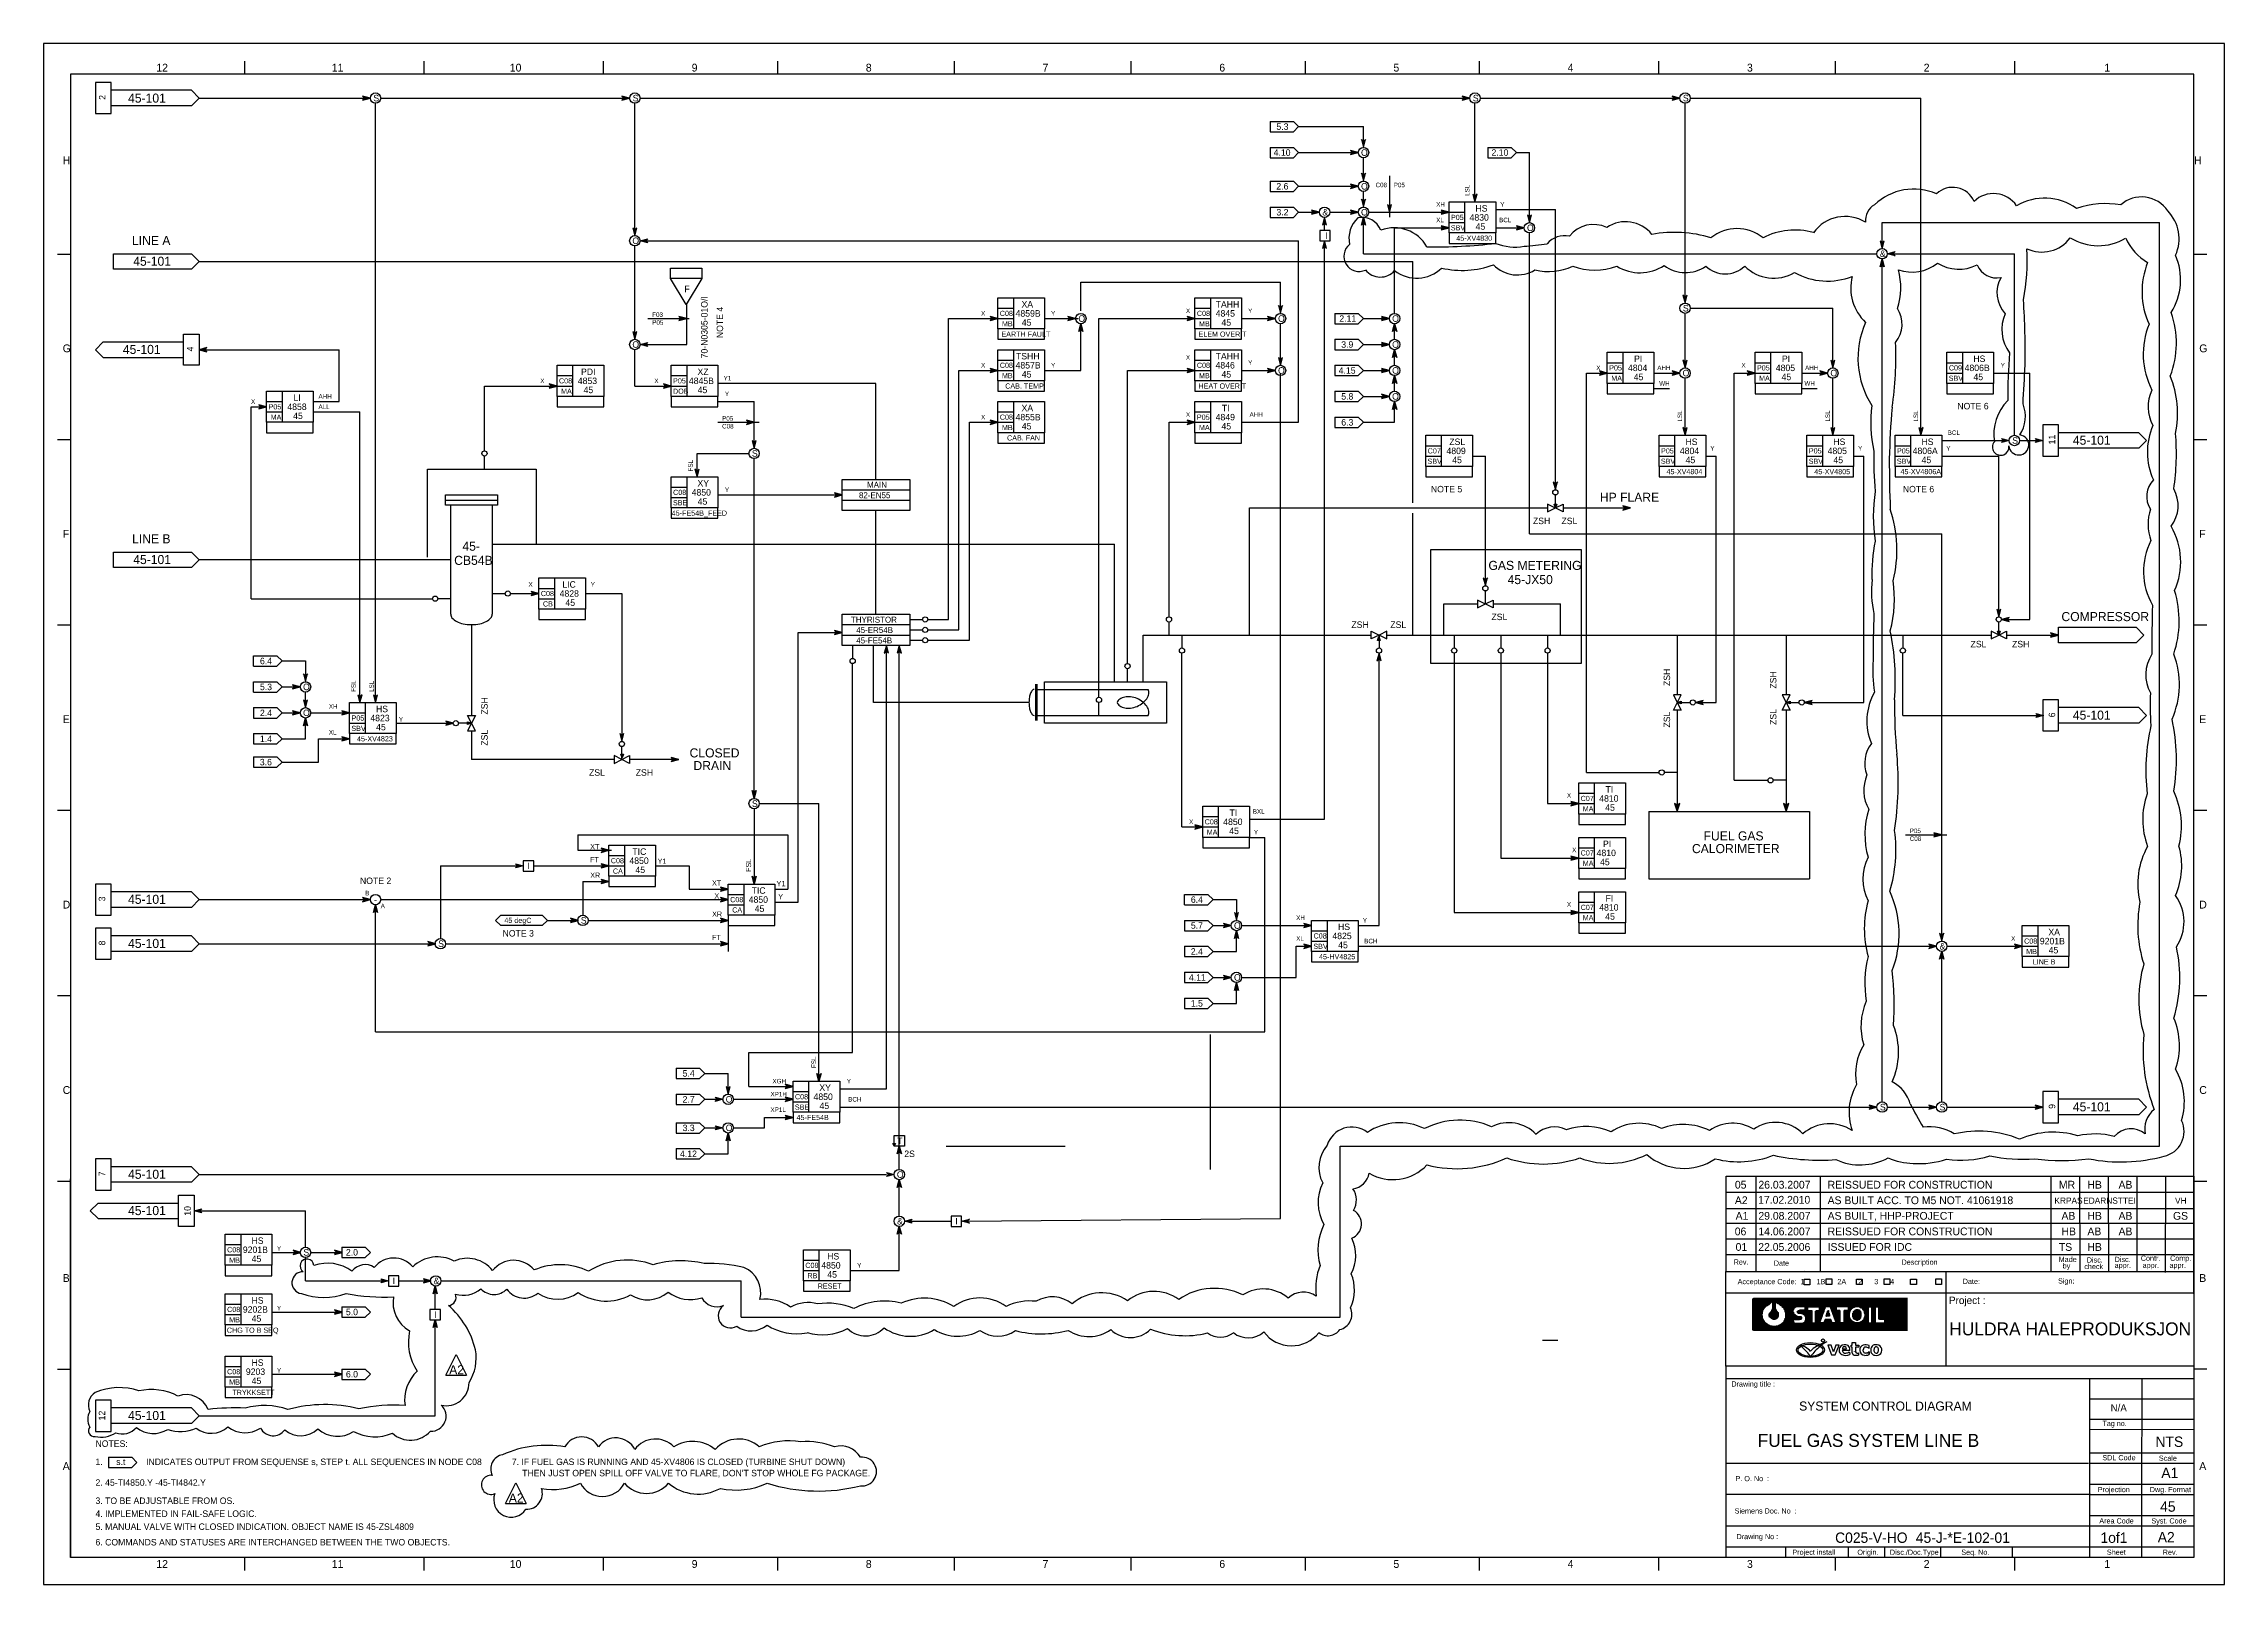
# Model space of a CAD drawing. Extents: x 0 to 841, y 0 to 594.
import ezdxf

# ---------------------------------------------------------------- set-up
doc = ezdxf.new("R2010")
doc.units = 0
for name, color, linetype in [('01-LIN-025-A', 7, 'Continuous'), ('02-LIN-025-B', 7, 'Continuous'), ('08-LIN-050-A', 7, 'Continuous'), ('09-LIN-050-B', 7, 'Continuous'), ('12-LIN-100-A', 7, 'Continuous'), ('18-LIN-025-SP', 7, 'Continuous'), ('30-PAT-025-A', 7, 'Continuous'), ('35-TXT-025', 7, 'Continuous'), ('36-TXT-035', 7, 'Continuous'), ('43-', 7, 'Continuous'), ('45-', 7, 'Continuous'), ('46-', 7, 'Continuous'), ('47-', 7, 'Continuous'), ('48-BOR-018', 7, 'Continuous'), ('49-LOG-UD', 7, 'Continuous'), ('50-REV-035-TRNG', 7, 'Continuous'), ('53-FAB-UD', 7, 'Continuous')]:
    doc.layers.add(name, color=color, linetype=linetype)

msp = doc.modelspace()

# ---------------------------------------------------------------- texts
at = {"layer": '01-LIN-025-A'}
for s, height, p in [('12', 3.02, (43.46, 583.23)), ('12', 3.02, (43.46, 583.23)), ('11', 3.02, (111.13, 583.23)), ('11', 3.02, (111.13, 583.23)), ('10', 3.02, (179.78, 583.23)), ('10', 3.02, (179.78, 583.23)), ('9', 3.02, (249.92, 583.23)), ('9', 3.02, (249.92, 583.23)), ('8', 3.02, (317.08, 583.23)), ('8', 3.02, (317.08, 583.23)), ('7', 3.02, (385.24, 583.23)), ('7', 3.02, (385.24, 583.23)), ('6', 3.02, (453.4, 583.23)), ('6', 3.02, (453.4, 583.23)), ('5', 3.02, (520.56, 583.23)), ('5', 3.02, (520.56, 583.23)), ('4', 3.02, (587.72, 583.23)), ('4', 3.02, (587.72, 583.23)), ('3', 3.02, (656.88, 583.23)), ('3', 3.02, (656.88, 583.23)), ('2', 3.02, (725.04, 583.23)), ('2', 3.02, (725.04, 583.23)), ('1', 3.02, (794.71, 583.23)), ('1', 3.02, (794.71, 583.23)), ('H', 3.02, (7.36, 547.49)), ('H', 3.02, (7.36, 547.49)), ('H', 3.02, (829.31, 547.49)), ('H', 3.02, (829.31, 547.49)), ('G', 3.02, (7.36, 475.01)), ('G', 3.02, (7.36, 475.01)), ('G', 3.02, (831.31, 475.01)), ('G', 3.02, (831.31, 475.01)), ('F', 3.02, (7.36, 403.53)), ('F', 3.02, (7.36, 403.53)), ('F', 3.02, (831.31, 403.53)), ('F', 3.02, (831.31, 403.53)), ('E', 3.02, (7.36, 332.04)), ('E', 3.02, (7.36, 332.04)), ('E', 3.02, (831.31, 332.04)), ('E', 3.02, (831.31, 332.04)), ('D', 3.02, (7.36, 260.56)), ('D', 3.02, (7.36, 260.56)), ('D', 3.02, (831.31, 260.56)), ('D', 3.02, (831.31, 260.56)), ('C', 3.02, (7.36, 189.08)), ('C', 3.02, (7.36, 189.08)), ('C', 3.02, (831.31, 189.08)), ('C', 3.02, (831.31, 189.08)), ('Made', 2.013, (777.1, 124.29)), ('Made', 2.013, (777.1, 124.29)), ('Disc.', 2.013, (787.94, 124.07)), ('Disc.', 2.013, (787.94, 124.07)), ('Disc.', 2.013, (798.69, 124.29)), ('Disc.', 2.013, (798.69, 124.29)), ('Contr.', 2.013, (808.76, 124.74)), ('Contr.', 2.013, (808.76, 124.74)), ('Comp.', 2.013, (820.06, 124.74)), ('Comp.', 2.013, (820.06, 124.74)), ('B', 3.02, (7.36, 116.6)), ('B', 3.02, (7.36, 116.6)), ('Rev.', 2.013, (651.75, 123.28)), ('Rev.', 2.013, (651.75, 123.28)), ('Acceptance Code:  1      1B      2A      2      3      4  ', 2.0126, (653.3, 115.73)), ('Acceptance Code:  1      1B      2A      2      3      4  ', 2.0126, (653.3, 115.73)), ('Date', 2.013, (667.24, 122.84)), ('Date', 2.013, (667.24, 122.84)), ('Description', 2.0125, (716.5, 123.22)), ('Description', 2.0125, (716.5, 123.22)), ('Date:', 2.013, (740.09, 115.82)), ('Date:', 2.013, (740.09, 115.82)), ('Sign:', 2.013, (776.86, 115.98)), ('Sign:', 2.013, (776.86, 115.98)), ('by', 2.013, (778.64, 121.78)), ('by', 2.013, (778.64, 121.78)), ('check', 2.013, (786.98, 121.55)), ('check', 2.013, (786.98, 121.55)), ('appr.', 2.013, (798.69, 122)), ('appr.', 2.013, (798.69, 122)), ('appr.', 2.013, (809.49, 122)), ('appr.', 2.013, (809.49, 122)), ('appr.', 2.013, (819.83, 122)), ('appr.', 2.013, (819.83, 122)), ('B', 3.02, (831.31, 116.6)), ('B', 3.02, (831.31, 116.6)), ('Project :', 2.867, (734.78, 108.07)), ('Project :', 2.867, (734.78, 108.07)), ('Drawing title :', 2.0135, (650.87, 76.26)), ('Drawing title :', 2.0135, (650.87, 76.26)), ('N/A', 2.813, (797.11, 66.66)), ('Tag no.', 2.013, (793.94, 61.04)), ('Tag no.', 2.013, (793.94, 61.04)), ('A', 3.02, (7.36, 44.11)), ('A', 3.02, (7.36, 44.11)), ('SDL Code', 2.013, (793.94, 47.84)), ('SDL Code', 2.013, (793.94, 47.84)), ('Scale', 2.013, (815.73, 47.63)), ('Scale', 2.013, (815.73, 47.63)), ('A', 3.02, (831.31, 44.11)), ('A', 3.02, (831.31, 44.11)), ('P. O. No  :', 2.0134, (652.46, 39.79)), ('P. O. No  :', 2.0134, (652.46, 39.79)), ('Projection', 2.013, (792.18, 35.55)), ('Projection', 2.013, (792.18, 35.55)), ('Dwg. Format', 2.0135, (812.22, 35.55)), ('Dwg. Format', 2.0135, (812.22, 35.55)), ('Siemens Doc. No  :', 2.0134, (652.11, 27.31)), ('Siemens Doc. No  :', 2.0134, (652.11, 27.31)), ('Area Code', 2.013, (792.76, 23.47)), ('Area Code', 2.013, (792.76, 23.47)), ('Syst. Code', 2.013, (812.85, 23.47)), ('Syst. Code', 2.013, (812.85, 23.47)), ('Drawing No :', 2.0135, (652.85, 17.43)), ('Drawing No :', 2.0135, (652.85, 17.43)), ('12', 3.02, (43.46, 6.35)), ('12', 3.02, (43.46, 6.35)), ('11', 3.02, (111.13, 6.35)), ('11', 3.02, (111.13, 6.35)), ('10', 3.02, (179.78, 6.35)), ('10', 3.02, (179.78, 6.35)), ('9', 3.02, (249.92, 6.35)), ('9', 3.02, (249.92, 6.35)), ('8', 3.02, (317.08, 6.35)), ('8', 3.02, (317.08, 6.35)), ('7', 3.02, (385.24, 6.35)), ('7', 3.02, (385.24, 6.35)), ('6', 3.02, (453.4, 6.35)), ('6', 3.02, (453.4, 6.35)), ('5', 3.02, (520.56, 6.35)), ('5', 3.02, (520.56, 6.35)), ('4', 3.02, (587.72, 6.35)), ('4', 3.02, (587.72, 6.35)), ('3', 3.02, (656.88, 6.35)), ('3', 3.02, (656.88, 6.35)), ('Project install', 2.0135, (674.4, 11.39)), ('Project install', 2.0135, (674.4, 11.39)), ('Origin.', 2.013, (699.46, 11.39)), ('Origin.', 2.013, (699.46, 11.39)), ('Disc./Doc.Type', 2.0135, (711.99, 11.39)), ('Disc./Doc.Type', 2.0135, (711.99, 11.39)), ('2', 3.02, (725.04, 6.35)), ('2', 3.02, (725.04, 6.35)), ('Seq. No.', 2.013, (739.55, 11.39)), ('Seq. No.', 2.013, (739.55, 11.39)), ('1', 3.02, (794.71, 6.35)), ('1', 3.02, (794.71, 6.35)), ('Sheet', 2.013, (795.68, 11.39)), ('Sheet', 2.013, (795.68, 11.39)), ('Rev.', 2.013, (817.23, 11.39)), ('Rev.', 2.013, (817.23, 11.39))]:
    msp.add_text(s, height=height, dxfattribs=at).set_placement(p)
at = {"layer": '02-LIN-025-B'}
for s, height, p in [('05', 3, (652.23, 152.58)), ('26.03.2007', 3, (661.3, 152.58)), ('REISSUED FOR CONSTRUCTION', 3, (688, 152.58)), ('MR', 3, (777.18, 152.58)), ('HB', 3, (788.18, 152.58)), ('AB', 3, (800.18, 152.58)), ('A2', 3, (652.23, 146.58)), ('A1', 3, (652.51, 140.58)), ('29.08.2007', 3, (661.3, 140.58)), ('17.02.2010', 3, (661.21, 146.76)), ('AS BUILT ACC. TO M5 NOT. 41061918', 3, (688, 146.58)), ('AS BUILT, HHP-PROJECT', 3, (688, 140.58)), ('KRPAS', 2.396, (775.46, 146.75)), ('AB', 3, (778.18, 140.58)), ('EDARN', 2.396, (786.54, 146.75)), ('HB', 3, (788.18, 140.58)), ('STTEI', 2.396, (797.79, 146.75)), ('AB', 3, (800.18, 140.58)), ('GS', 3, (821.18, 140.58)), ('VH', 2.396, (821.96, 146.75)), ('06', 3, (652.18, 134.58)), ('14.06.2007', 3, (661.3, 134.58)), ('REISSUED FOR CONSTRUCTION', 3, (688, 134.58)), ('HB', 3, (778.18, 134.58)), ('AB', 3, (788.18, 134.58)), ('AB', 3, (800.18, 134.58)), ('01', 3, (652.51, 128.58)), ('22.05.2006', 3, (661.25, 128.58)), ('ISSUED FOR IDC', 3, (688, 128.58)), ('TS', 3, (777.18, 128.58)), ('HB', 3, (788.18, 128.58)), ('HULDRA HALEPRODUKSJON', 5, (734.92, 96))]:
    msp.add_text(s, height=height, dxfattribs=at).set_placement(p)
at = {"layer": '12-LIN-100-A'}
for s, height, p in [('5.3', 2.5, (475.43, 560.75)), ('4.10', 2.5, (474.36, 550.75)), ('2.10', 2.5, (558.36, 550.75)), ('2.6', 2.5, (475.39, 537.75)), ('3.2', 2.5, (475.43, 527.75)), ('2.11', 2.5, (499.69, 486.75)), ('3.9', 2.5, (500.43, 476.75)), ('4.15', 2.5, (499.44, 466.75)), ('5.8', 2.5, (500.43, 456.75)), ('6.3', 2.5, (500.43, 446.75)), ('82-EN55', 2.296, (314.43, 418.76)), ('MAIN', 2.296, (317.55, 422.77)), ('THYRISTOR ', 2.296, (311.33, 370.77)), ('45-ER54B', 2.296, (313.4, 366.76)), ('45-FE54B', 2.296, (313.4, 362.76)), ('6.4', 2.5, (83.43, 354.75)), ('5.3', 2.5, (83.43, 344.75)), ('2.4', 2.5, (83.43, 334.75)), ('1.4', 2.5, (83.43, 324.75)), ('3.6', 2.5, (83.39, 315.75)), ('Y1', 2.1, (282.59, 269.11)), ('Y', 2.1, (283.27, 264.11)), ('6.4', 2.5, (442.43, 262.75)), ('5.7', 2.5, (442.43, 252.75)), ('2.4', 2.5, (442.43, 242.75)), ('4.11', 2.5, (441.69, 232.75)), ('1.5', 2.5, (442.43, 222.75)), ('5.4', 2.5, (246.43, 195.75)), ('2.7', 2.5, (246.43, 185.75)), ('3.3', 2.5, (246.43, 174.75)), ('4.12', 2.5, (245.44, 164.75)), ('2.0', 2.5, (116.58, 126.77)), ('5.0', 2.5, (116.58, 103.77)), ('6.0', 2.5, (116.58, 79.77))]:
    msp.add_text(s, height=height, dxfattribs=at).set_placement(p)
for s, height, p in [('70-N0305-01O/I', 2.5, (256.05, 472.65)), ('NOTE 4', 2.5, (262.05, 480.46)), ('FSL', 2, (272.84, 274.67))]:
    msp.add_text(s, height=height, rotation=90, dxfattribs=at).set_placement(p)
at = {"layer": '35-TXT-025'}
for s, height, p in [('NOTE 6', 2.5, (738, 453)), ('NOTE 5', 2.5, (535, 421)), ('NOTE 6', 2.5, (717, 421)), ('NOTE 2', 2.5, (122, 270)), ('SYSTEM CONTROL DIAGRAM', 3.5, (677, 67)), ('N/A', 2.813, (797.11, 66.66)), ('NOTES:', 2.5, (20, 53)), ('1.                  INDICATES OUTPUT FROM SEQUENSE s, STEP t. ALL SEQUENCES IN NODE C08', 2.5, (20, 46)), ('s.t', 2.5, (28, 46)), ('7. IF FUEL GAS IS RUNNING AND 45-XV4806 IS CLOSED (TURBINE SHUT DOWN)  ', 2.5, (180.55, 46)), ("THEN JUST OPEN SPILL OFF VALVE TO FLARE, DON'T STOP WHOLE FG PACKAGE.", 2.5, (184.55, 41.66)), ('2. 45-TI4850.Y -45-TI4842.Y', 2.5, (20, 38)), ('4. IMPLEMENTED IN FAIL-SAFE LOGIC.', 2.5, (20, 26)), ('3. TO BE ADJUSTABLE FROM OS.', 2.5, (20, 31)), ('5. MANUAL VALVE WITH CLOSED INDICATION. OBJECT NAME IS 45-ZSL4809', 2.5, (20, 21)), ('6. COMMANDS AND STATUSES ARE INTERCHANGED BETWEEN THE TWO OBJECTS.', 2.5, (20, 15))]:
    msp.add_text(s, height=height, dxfattribs=at).set_placement(p)
at = {"layer": '36-TXT-035'}
for s, height, p in [('CB54B', 3.5, (158.33, 393.04)), ('45-', 3.5, (161.51, 398.5)), ('A2', 3.5, (156.41, 80.98)), ('FUEL GAS SYSTEM LINE B', 5, (661, 53)), ('NTS', 4, (814.43, 53)), ('A1', 4, (816.69, 41)), ('A2', 3.5, (179.4, 31.53)), ('45', 4, (816.24, 28)), ('C025-V-HO', 4, (690.88, 16)), ('45-J-*E-102-01', 4, (722, 16)), ('1of1', 4, (793.21, 16)), ('A2', 4, (815.3, 16.2))]:
    msp.add_text(s, height=height, dxfattribs=at).set_placement(p)
at = {"layer": '45-'}
for s, p in [('C08', (513.66, 538.63)), ('P05', (520.66, 538.63)), ('F03', (234.71, 488.63)), ('P05', (234.71, 485.63)), ('X', (80, 455.13)), ('AHH', (106, 457.13)), ('ALL', (106, 453.13)), ('C08', (261.66, 445.63)), ('P05', (261.66, 448.63)), ('X', (187, 384.63)), ('Y', (211, 384.63)), ('XH', (110, 337.63)), ('XL', (110, 327.63)), ('Y', (137, 332.63)), ('C08', (719.66, 286.63)), ('P05', (719.66, 289.63)), ('B', (124, 265.63)), ('A', (130, 260.63)), ('Y', (90, 128.63)), ('Y', (90, 105.63)), ('Y', (90, 81.63))]:
    msp.add_text(s, height=1.75, dxfattribs=at).set_placement(p)
at = {"layer": '49-LOG-UD'}
for s, p in [('45-101', (32.56, 571.25)), ('LINE A', (34.07, 516.36)), ('45-101', (34.56, 508.36)), ('45-101', (30.56, 474.36)), ('45-101', (782.56, 439.36)), ('HP FLARE', (600.15, 417.36)), ('LINE B', (34.11, 401.36)), ('45-101', (34.56, 393.36)), ('GAS METERING', (557.19, 391.09)), ('45-JX50', (564.58, 385.63)), ('COMPRESSOR', (778.16, 371.36)), ('45-101', (782.56, 333.36)), ('CLOSED', (249.11, 318.81)), ('DRAIN', (250.6, 313.91)), ('FUEL GAS', (640.15, 286.81)), ('CALORIMETER', (635.67, 281.91)), ('45-101', (32.56, 262.36)), ('45-101', (32.56, 245.36)), ('45-101', (782.56, 182.36)), ('45-101', (32.56, 156.36)), ('45-101', (32.56, 142.36)), ('45-101', (32.56, 63.36))]:
    msp.add_text(s, height=3.5, dxfattribs=at).set_placement(p)
at = {"layer": '50-REV-035-TRNG'}
for s, height, p in [('2', 2.5, (23.86, 572.34)), ('LSL', 1.75, (549.87, 535.3)), ('4', 2.5, (57.75, 475.34)), ('LSL', 1.75, (631.87, 448.3)), ('LSL', 1.75, (688.87, 448.3)), ('LSL', 1.75, (722.87, 448.3)), ('11', 2.5, (775.75, 439.5)), ('FSL', 1.75, (250.37, 429.07)), ('FSL', 1.75, (120.37, 344.07)), ('LSL', 1.75, (127.37, 344.07)), ('ZSH', 2.5, (627.25, 346.34)), ('ZSH', 2.5, (668.25, 345.34)), ('ZSH', 2.5, (171.25, 335.34)), ('ZSL', 2.5, (668.25, 331.34)), ('ZSL', 2.5, (171.25, 323.34)), ('ZSL', 2.5, (627.25, 330.34)), ('6', 2.5, (775.75, 334.28)), ('3', 2.5, (23.75, 263.34)), ('8', 2.5, (23.75, 246.34)), ('FSL', 1.75, (297.87, 199.07)), ('9', 2.5, (775.75, 183.34)), ('7', 2.5, (23.75, 157.34)), ('10', 2.5, (56.75, 142.13)), ('12', 2.5, (23.75, 63.22))]:
    msp.add_text(s, height=height, rotation=90, dxfattribs=at).set_placement(p)
for s, height, p in [('S', 2.5, (127.16, 571.75)), ('S', 2.5, (227.16, 571.75)), ('S', 2.5, (551.16, 571.75)), ('S', 2.5, (632.16, 571.75)), ('O', 2.5, (508.05, 550.75)), ('O', 2.5, (508.05, 537.75)), ('&', 2.5, (493.15, 527.75)), ('O', 2.5, (508.05, 527.75)), ('XH', 1.75, (537.05, 531.13)), ('HS', 2.5, (552.18, 529.25)), ('Y', 1.75, (561.74, 531.13)), ('XL', 1.75, (537.05, 525.13)), ('SBV', 2, (542.68, 522)), ('P05', 2, (542.75, 526)), ('4830', 2.5, (549.91, 525.75)), ('45', 2.5, (552.23, 522.25)), ('BCL', 1.75, (561.3, 525.13)), ('O', 2.5, (572.05, 521.75)), ('O', 2.5, (227.05, 516.75)), ('I', 2.5, (494.21, 518.71)), ('45-XV4830', 2, (544.8, 518)), ('&', 2.5, (708.15, 511.75)), ('X', 1.75, (361.53, 489.13)), ('C08', 2, (368.75, 489)), ('4859B', 2.5, (374.83, 488.75)), ('XA', 2.5, (377.13, 492.25)), ('Y', 1.75, (388.51, 489.13)), ('O', 2.5, (399.05, 486.75)), ('X', 1.75, (440.53, 490.13)), ('C08', 2, (444.75, 489)), ('TAHH', 2.5, (451.99, 492.25)), ('4845', 2.5, (452, 488.75)), ('Y', 1.75, (464.51, 490.13)), ('O', 2.5, (476.05, 486.75)), ('O', 2.5, (520.05, 486.75)), ('S', 2.5, (632.16, 490.75)), ('EARTH FAULT', 2, (369.37, 481)), ('MB', 2, (369.57, 485)), ('45', 2.5, (377.23, 485.25)), ('ELEM OVER T', 2, (445.37, 481)), ('MB', 2, (445.57, 485)), ('45', 2.5, (454.23, 485.25)), ('O', 2.5, (227.05, 476.75)), ('C08', 2, (368.75, 469)), ('4857B', 2.5, (374.83, 468.75)), ('TSHH', 2.5, (374.99, 472.25)), ('X', 1.75, (440.53, 472.13)), ('C08', 2, (444.75, 469)), ('4846', 2.5, (451.94, 468.75)), ('TAHH', 2.5, (451.99, 472.25)), ('Y', 1.75, (464.51, 470.13)), ('O', 2.5, (520.05, 476.75)), ('PI', 2.5, (613.36, 471.25)), ('PI', 2.5, (670.36, 471.25)), ('HS', 2.5, (744.18, 471.25)), ('X', 1.75, (191.53, 463.13)), ('C08', 2, (198.75, 463)), ('4853', 2.5, (206, 462.75)), ('PDI', 2.5, (207.25, 466.25)), ('X', 1.75, (235.53, 463.13)), ('P05', 2, (242.75, 463)), ('4845B', 2.5, (248.83, 462.75)), ('XZ', 2.5, (252.17, 466.25)), ('Y1', 1.75, (262.24, 464.13)), ('X', 1.75, (361.53, 469.13)), ('MB', 2, (369.57, 465)), ('CAB. TEMP', 2, (370.83, 461)), ('45', 2.5, (377.23, 465.25)), ('Y', 1.75, (388.51, 469.13)), ('HEAT OVER T', 2, (445.37, 461)), ('MB', 2, (445.57, 465)), ('45', 2.5, (454.23, 465.25)), ('O', 2.5, (476.05, 466.75)), ('O', 2.5, (520.05, 466.75)), ('X', 1.75, (598.76, 468.13)), ('P05', 2, (603.75, 468)), ('MA', 2, (604.55, 464)), ('4804', 2.5, (611, 467.75)), ('45', 2.5, (613.23, 464.25)), ('AHH', 1.75, (622.3, 468.13)), ('WH', 1.75, (623.05, 462.13)), ('O', 2.5, (632.05, 465.75)), ('X', 1.75, (654.76, 469.13)), ('P05', 2, (660.75, 468)), ('MA', 2, (661.55, 464)), ('4805', 2.5, (668, 467.75)), ('45', 2.5, (670.23, 464.25)), ('WH', 1.75, (679.05, 462.13)), ('AHH', 1.75, (679.3, 468.13)), ('O', 2.5, (689.05, 465.75)), ('SBV', 2, (734.69, 464)), ('C09', 2, (734.75, 468)), ('4806B', 2.5, (740.83, 467.75)), ('45', 2.5, (744.23, 464.25)), ('Y', 1.75, (754.74, 469.13)), ('P05', 2, (86.75, 453)), ('4858', 2.5, (94, 452.75)), ('LI', 2.5, (96.37, 456.25)), ('MA', 2, (199.55, 459)), ('45', 2.5, (208.23, 459.25)), ('DOB', 2, (242.71, 459)), ('45', 2.5, (252.23, 459.25)), ('Y', 1.75, (262.74, 458.13)), ('XA', 2.5, (377.13, 452.25)), ('TI', 2.5, (454.36, 452.25)), ('O', 2.5, (520.05, 456.75)), ('MA', 2, (87.55, 449)), ('45', 2.5, (96.23, 449.25)), ('X', 1.75, (361.53, 449.13)), ('C08', 2, (368.75, 449)), ('MB', 2, (369.57, 445)), ('4855B', 2.5, (374.83, 448.75)), ('45', 2.5, (377.23, 445.25)), ('X', 1.75, (440.53, 450.13)), ('P05', 2, (444.75, 449)), ('MA', 2, (445.55, 445)), ('4849', 2.5, (452, 448.75)), ('45', 2.5, (454.23, 445.25)), ('AHH', 1.75, (465.07, 450.13)), ('CAB. FAN', 2, (371.54, 441)), ('C07', 2, (533.75, 436)), ('4809', 2.5, (541, 435.75)), ('ZSL', 2.5, (542.1, 439.25)), ('P05', 2, (623.75, 436)), ('4804', 2.5, (631, 435.75)), ('HS', 2.5, (633.18, 439.25)), ('Y', 1.75, (642.74, 437.13)), ('P05', 2, (680.75, 436)), ('4805', 2.5, (688, 435.75)), ('HS', 2.5, (690.18, 439.25)), ('Y', 1.75, (699.74, 437.13)), ('P05', 2, (714.75, 436)), ('4806A', 2.5, (720.79, 435.75)), ('HS', 2.5, (724.18, 439.25)), ('Y', 1.75, (733.74, 437.13)), ('BCL', 1.75, (734.3, 443.13)), ('S', 2.5, (759.16, 439.75)), ('S', 2.5, (273.16, 434.75)), ('SBV', 2, (533.68, 432)), ('45', 2.5, (543.23, 432.25)), ('SBV', 2, (623.68, 432)), ('45-XV4804', 2, (625.86, 428)), ('45', 2.5, (633.23, 432.25)), ('SBV', 2, (680.68, 432)), ('45-XV4805', 2, (682.86, 428)), ('45', 2.5, (690.23, 432.25)), ('SBV', 2, (714.68, 432)), ('45-XV4806A', 2, (716.09, 428)), ('45', 2.5, (724.23, 432.25)), ('C08', 2, (242.75, 420)), ('4850', 2.5, (249.91, 419.75)), ('XY', 2.5, (252.15, 423.25)), ('Y', 1.75, (262.74, 421.13)), ('45-FE54B_FEED', 2, (242.22, 412)), ('SBE', 2, (242.71, 416)), ('45', 2.5, (252.23, 416.25)), ('ZSH', 2.5, (574.34, 408.75)), ('ZSL', 2.5, (585.34, 408.75)), ('C08', 2, (191.75, 381)), ('CB', 2, (192.57, 377)), ('4828', 2.5, (199, 380.75)), ('LIC', 2.5, (200.05, 384.25)), ('45', 2.5, (201.23, 377.25)), ('ZSH', 2.5, (504.34, 368.75)), ('ZSL', 2.5, (519.34, 368.75)), ('ZSL', 2.5, (558.34, 371.75)), ('ZSL', 2.5, (743.11, 361.25)), ('ZSH', 2.5, (759.11, 361.25)), ('O', 2.5, (100.05, 344.75)), ('O', 2.5, (100.05, 334.75)), ('HS', 2.5, (128.18, 336.25)), ('SBV', 2, (118.68, 329)), ('P05', 2, (118.75, 333)), ('4823', 2.5, (126, 332.75)), ('45', 2.5, (128.23, 329.25)), ('45-XV4823', 2, (120.86, 325)), ('ZSL', 2.5, (210.34, 311.75)), ('ZSH', 2.5, (228.34, 311.75)), ('X', 1.75, (587.47, 303.28)), ('C07', 2, (592.75, 302)), ('4810', 2.5, (599.91, 301.75)), ('TI', 2.5, (602.36, 305.25)), ('S', 2.5, (273.16, 299.75)), ('X', 1.75, (441.76, 293.13)), ('C08', 2, (447.75, 293)), ('4850', 2.5, (454.91, 292.75)), ('TI', 2.5, (457.36, 296.25)), ('BXL', 1.75, (466.3, 297.13)), ('MA', 2, (593.55, 298)), ('45', 2.5, (602.23, 298.25)), ('MA', 2, (448.55, 289)), ('45', 2.5, (457.23, 289.25)), ('Y', 1.75, (466.74, 289.13)), ('PI', 2.5, (601.36, 284.25)), ('I', 2.5, (186.59, 275.75)), ('XT', 2, (210.79, 283.41)), ('FT', 2, (210.79, 278.41)), ('C08', 2, (218.75, 278)), ('4850', 2.5, (225.91, 277.75)), ('TIC', 2.5, (227.05, 281.25)), ('Y1', 2, (236.81, 277.82)), ('X', 1.75, (589.47, 282.28)), ('C07', 2, (592.75, 281)), ('MA', 2, (593.55, 277)), ('4810', 2.5, (598.91, 280.75)), ('45', 2.5, (600.23, 277.25)), ('XR', 2, (210.81, 272.41)), ('CA', 2, (219.55, 274)), ('45', 2.5, (228.23, 274.25)), ('XT', 2, (257.79, 269.41)), ('-', 2.5, (127.44, 262.75)), ('X', 2, (258.69, 264.41)), ('C08', 2, (264.75, 263)), ('CA', 2, (265.55, 259)), ('4850', 2.5, (271.91, 262.75)), ('TIC', 2.5, (273.06, 266.25)), ('TIC', 2.5, (273.05, 266.25)), ('45', 2.5, (274.23, 259.25)), ('X', 1.75, (587.47, 261.28)), ('C07', 2, (592.75, 260)), ('4810', 2.5, (599.91, 259.75)), ('FI', 2.5, (602.36, 263.25)), ('45 degC', 2, (177.69, 255)), ('S', 2.5, (207.16, 254.75)), ('XR', 2, (257.81, 257.41)), ('O', 2.5, (459.05, 252.75)), ('XH', 1.75, (483.05, 256.13)), ('HS', 2.5, (499.18, 252.25)), ('Y', 1.75, (508.74, 255.13)), ('MA', 2, (593.55, 256)), ('45', 2.5, (602.23, 256.25)), ('XA', 2.5, (773.13, 250.25)), ('S', 2.5, (152.16, 245.75)), ('NOTE 3', 2.5, (176.99, 249.75)), ('FT', 2, (257.79, 248.41)), ('XL', 1.75, (483.05, 248.13)), ('SBV', 2, (489.68, 245)), ('C08', 2, (489.75, 249)), ('4825', 2.5, (497, 248.75)), ('45', 2.5, (499.23, 245.25)), ('BCH', 1.75, (509.3, 247.13)), ('&', 2.5, (731.15, 244.75)), ('X', 1.75, (758.76, 248.13)), ('C08', 2, (763.75, 247)), ('MB', 2, (764.57, 243)), ('9201B', 2.5, (769.83, 246.75)), ('45', 2.5, (773.23, 243.25)), ('45-HV4825', 2, (491.86, 241)), ('LINE B', 2, (767.1, 239)), ('O', 2.5, (459.05, 232.75)), ('XGH', 1.75, (281.07, 193.13)), ('Y', 1.75, (309.74, 193.13)), ('O', 2.5, (263.05, 185.75)), ('XP1H', 1.75, (280.32, 188.13)), ('SBE', 2, (289.71, 183)), ('C08', 2, (289.75, 187)), ('4850', 2.5, (296.91, 186.75)), ('XY', 2.5, (299.15, 190.25)), ('45', 2.5, (299.23, 183.25)), ('BCH', 1.75, (310.3, 186.13)), ('S', 2.5, (708.16, 182.75)), ('S', 2.5, (731.16, 182.75)), ('O', 2.5, (263.05, 174.75)), ('XP1L', 1.75, (280.32, 182.13)), ('45-FE54B', 2, (290.37, 179)), ('T', 2.5, (329.16, 169.75)), ('2S', 2.5, (331.91, 164.75)), ('O', 2.5, (329.05, 156.75)), ('&', 2.5, (329.15, 138.75)), ('I', 2.5, (351.59, 138.75)), ('C08', 2, (70.75, 128)), ('9201B', 2.5, (76.83, 127.75)), ('45', 2.5, (80.23, 124.25)), ('HS', 2.5, (80.18, 131.25)), ('S', 2.5, (100.16, 126.75)), ('HS', 2.5, (302.18, 125.25)), ('MB', 2, (71.57, 124)), ('I', 2.5, (134.59, 115.75)), ('&', 2.5, (150.38, 115.75)), ('C08', 2, (293.75, 122)), ('RB', 2, (294.57, 118)), ('4850', 2.5, (299.91, 121.75)), ('45', 2.5, (302.23, 118.25)), ('Y', 1.75, (313.74, 122.13)), ('HS', 2.5, (80.18, 108.25)), ('RESET', 2, (298.52, 114)), ('C08', 2, (70.75, 105)), ('MB', 2, (71.57, 101)), ('9202B', 2.5, (76.83, 104.75)), ('45', 2.5, (80.23, 101.25)), ('I', 2.5, (150.59, 102.75)), ('CHG TO B SEQ', 2, (70.65, 97)), ('HS', 2.5, (80.18, 84.25)), ('C08', 2, (70.75, 81)), ('MB', 2, (71.57, 77)), ('9203', 2.5, (78, 80.75)), ('45', 2.5, (80.23, 77.25)), ('TRYKKSETT', 2, (72.8, 73))]:
    msp.add_text(s, height=height, dxfattribs=at).set_placement(p)
at = {"layer": '53-FAB-UD'}
msp.add_text('F', height=2.5, dxfattribs=at).set_placement((247.12, 498.18))

# ---------------------------------------------------------------- linework, layer by layer
at = {"layer": '01-LIN-025-A'}
for p, q in [((829.26, 582.23), (10.33, 582.23)), ((10.33, 582.23), (10.33, 10.38)), ((829.26, 582.23), (10.33, 582.23)), ((10.33, 582.23), (10.33, 10.38)), ((77.49, 587.26), (77.49, 582.23)), ((77.49, 587.26), (77.49, 582.23)), ((146.65, 587.26), (146.65, 582.23)), ((146.65, 587.26), (146.65, 582.23)), ((215.82, 587.26), (215.82, 582.23)), ((215.82, 587.26), (215.82, 582.23)), ((282.98, 587.26), (282.98, 582.23)), ((282.98, 587.26), (282.98, 582.23)), ((351.14, 587.26), (351.14, 582.23)), ((351.14, 587.26), (351.14, 582.23)), ((419.3, 587.26), (419.3, 582.23)), ((419.3, 587.26), (419.3, 582.23)), ((486.46, 587.26), (486.46, 582.23)), ((486.46, 587.26), (486.46, 582.23)), ((553.61, 587.26), (553.61, 582.23)), ((553.61, 587.26), (553.61, 582.23)), ((622.78, 587.26), (622.78, 582.23)), ((622.78, 587.26), (622.78, 582.23)), ((690.94, 587.26), (690.94, 582.23)), ((690.94, 587.26), (690.94, 582.23)), ((760.1, 587.26), (760.1, 582.23)), ((760.1, 587.26), (760.1, 582.23)), ((829.26, 112.01), (829.26, 582.23)), ((829.26, 112.01), (829.26, 582.23)), ((10.33, 512.76), (5.32, 512.76)), ((10.33, 512.76), (5.32, 512.76)), ((834.27, 512.76), (829.26, 512.76)), ((834.27, 512.76), (829.26, 512.76)), ((10.33, 441.28), (5.32, 441.28)), ((10.33, 441.28), (5.32, 441.28)), ((834.27, 441.28), (829.26, 441.28)), ((834.27, 441.28), (829.26, 441.28)), ((148, 396), (148, 430)), ((148, 430), (190, 430)), ((190, 430), (190, 401)), ((155, 418), (175, 418)), ((157, 374), (157, 416)), ((173, 416), (173, 374)), ((10.33, 369.8), (5.32, 369.8)), ((10.33, 369.8), (5.32, 369.8)), ((834.27, 369.8), (829.26, 369.8)), ((834.27, 369.8), (829.26, 369.8)), ((382.5, 347), (382.5, 333)), ((383, 347), (383, 333)), ((383, 345), (386, 345)), ((386, 345), (426, 345)), ((383, 335), (386, 335)), ((386, 335), (426, 335)), ((10.33, 298.32), (5.32, 298.32)), ((10.33, 298.32), (5.32, 298.32)), ((834.27, 298.32), (829.26, 298.32)), ((834.27, 298.32), (829.26, 298.32)), ((264, 254), (264, 244)), ((10.33, 226.84), (5.32, 226.84)), ((10.33, 226.84), (5.32, 226.84)), ((834.27, 226.84), (829.26, 226.84)), ((834.27, 226.84), (829.26, 226.84)), ((10.33, 155.36), (5.32, 155.36)), ((10.33, 155.36), (5.32, 155.36)), ((10.33, 10.38), (10.33, 156.36)), ((10.33, 10.38), (10.33, 156.36)), ((660.35, 157.37), (660.35, 120.46)), ((660.35, 157.37), (660.35, 120.46)), ((685.11, 157.36), (685.14, 120.47)), ((774.13, 157.37), (774.07, 120.49)), ((774.13, 157.37), (774.07, 120.49)), ((785.16, 157.37), (785.24, 120.31)), ((785.16, 157.37), (785.24, 120.31)), ((796.19, 157.37), (796.29, 120.46)), ((796.19, 157.37), (796.29, 120.46)), ((807.21, 157.37), (807.22, 120.79)), ((807.21, 157.37), (807.22, 120.79)), ((818.24, 157.37), (818.15, 120.29)), ((818.24, 157.37), (818.15, 120.29)), ((829.26, 157.37), (829.26, 83.35)), ((829.26, 157.37), (829.26, 83.35)), ((834.27, 155.36), (829.26, 155.36)), ((834.27, 155.36), (829.26, 155.36)), ((648.83, 151.27), (829.27, 151.27)), ((648.83, 151.27), (829.27, 151.27)), ((648.83, 144.95), (829.27, 144.85)), ((648.83, 144.95), (829.27, 144.85)), ((648.83, 139.29), (829.27, 139.29)), ((648.83, 139.29), (829.27, 139.29)), ((648.81, 127.17), (829.26, 127.17)), ((648.81, 127.17), (829.26, 127.17)), ((648.82, 133.23), (829.27, 133.23)), ((648.82, 133.23), (829.27, 133.23)), ((679.11, 120.97), (679.11, 120.97)), ((679.11, 120.97), (679.11, 120.97)), ((679.12, 120.95), (679.12, 120.95)), ((679.12, 120.95), (679.12, 120.95)), ((733.55, 120.24), (733.59, 84.19)), ((733.55, 120.24), (733.59, 84.19)), ((648.72, 112.42), (829.28, 112.42)), ((648.72, 112.42), (829.28, 112.42)), ((155.09, 80.61), (159.09, 88.61)), ((159.09, 88.61), (163.09, 80.61)), ((10.33, 82.87), (5.32, 82.87)), ((10.33, 82.87), (5.32, 82.87)), ((155.09, 80.61), (163.09, 80.61)), ((834.27, 82.92), (829.26, 82.92)), ((834.27, 82.92), (829.26, 82.92)), ((789.25, 63.66), (829.29, 63.66)), ((789.25, 63.66), (829.29, 63.66)), ((789.17, 50.65), (829.27, 50.65)), ((789.17, 50.65), (829.27, 50.65)), ((178.09, 31.16), (182.09, 39.16)), ((182.09, 39.16), (186.09, 31.16)), ((789.17, 38.57), (829.29, 38.57)), ((789.17, 38.57), (829.29, 38.57)), ((178.09, 31.16), (186.09, 31.16)), ((789.17, 26.49), (829.29, 26.49)), ((789.17, 26.49), (829.29, 26.49)), ((648.95, 10.38), (10.33, 10.38)), ((648.95, 10.38), (10.33, 10.38)), ((77.49, 10.38), (77.49, 5.35)), ((77.49, 10.38), (77.49, 5.35)), ((146.65, 10.38), (146.65, 5.35)), ((146.65, 10.38), (146.65, 5.35)), ((215.82, 10.38), (215.82, 5.35)), ((215.82, 10.38), (215.82, 5.35)), ((282.98, 10.38), (282.98, 5.35)), ((282.98, 10.38), (282.98, 5.35)), ((351.14, 10.38), (351.14, 5.35)), ((351.14, 10.38), (351.14, 5.35)), ((419.3, 10.38), (419.3, 5.35)), ((419.3, 10.38), (419.3, 5.35)), ((486.46, 10.38), (486.46, 5.35)), ((486.46, 10.38), (486.46, 5.35)), ((553.61, 10.38), (553.61, 5.35)), ((553.61, 10.38), (553.61, 5.35)), ((622.78, 10.37), (622.78, 5.35)), ((622.78, 10.37), (622.78, 5.35)), ((648.82, 14.41), (829.29, 14.41)), ((648.82, 14.41), (829.29, 14.41)), ((690.94, 10.38), (690.94, 5.35)), ((690.94, 10.38), (690.94, 5.35)), ((695.95, 14.41), (695.95, 10.38)), ((695.95, 14.41), (695.95, 10.38)), ((695.95, 14.41), (695.95, 10.38)), ((695.95, 14.41), (695.95, 10.38)), ((709.98, 14.41), (709.98, 10.38)), ((709.98, 14.41), (709.98, 10.38)), ((731.53, 14.41), (731.53, 10.38)), ((731.53, 14.41), (731.53, 10.38)), ((759.1, 14.41), (759.1, 10.38)), ((759.1, 14.41), (759.1, 10.38)), ((759.1, 14.41), (759.1, 10.38)), ((759.1, 14.41), (759.1, 10.38)), ((760.1, 10.38), (760.1, 5.35)), ((760.1, 10.38), (760.1, 5.35))]:
    msp.add_line(p, q, dxfattribs=at)
for points in [[(519, 543), (519, 527.05)], [(233.05, 488), (249, 488)], [(260, 448), (275.95, 448)], [(175, 420), (175, 416), (155, 416), (155, 420), (175, 420)], [(433, 348), (433, 332), (386, 332), (386, 348), (433, 348)], [(718, 289), (733.95, 289)], [(648.78, 84.12), (648.84, 157.37), (829.26, 157.37)], [(648.78, 84.12), (648.84, 157.37), (829.26, 157.37)], [(829.26, 120.49), (648.81, 120.47)], [(829.26, 120.49), (648.81, 120.47)], [(659.18, 97.95), (659.18, 110.09), (659.39, 110.09), (659.39, 97.95), (659.18, 97.95)], [(659.18, 97.95), (659.18, 110.09), (659.39, 110.09), (659.39, 97.95), (659.18, 97.95)], [(659.39, 110.28), (718.84, 110.28)], [(718.84, 110.09), (659.39, 110.09), (659.39, 110.28)], [(659.39, 110.28), (718.84, 110.28)], [(718.84, 110.09), (659.39, 110.09), (659.39, 110.28)], [(659.39, 110.28), (718.84, 110.28)], [(718.84, 110.09), (659.39, 110.09), (659.39, 110.28)], [(659.39, 110.28), (718.84, 110.28)], [(718.84, 110.09), (659.39, 110.09), (659.39, 110.28)], [(659.39, 110.09), (718.84, 110.09)], [(718.84, 109.89), (659.39, 109.89), (659.39, 110.09)], [(659.39, 110.09), (718.84, 110.09)], [(718.84, 109.89), (659.39, 109.89), (659.39, 110.09)], [(659.39, 109.89), (718.84, 109.89)], [(718.84, 109.7), (659.39, 109.7), (659.39, 109.89)], [(659.39, 109.89), (718.84, 109.89)], [(718.84, 109.7), (659.39, 109.7), (659.39, 109.89)], [(659.39, 109.7), (666.89, 109.7), (666.89, 109.5), (659.39, 109.5), (659.39, 109.7)], [(659.39, 109.7), (666.89, 109.7), (666.89, 109.5), (659.39, 109.5), (659.39, 109.7)], [(659.39, 109.5), (666.89, 109.5), (666.89, 109.3), (659.39, 109.3), (659.39, 109.5)], [(659.39, 109.5), (666.89, 109.5), (666.89, 109.3), (659.39, 109.3), (659.39, 109.5)], [(666.68, 109.5), (666.68, 109.3), (666.89, 109.3), (666.89, 109.5), (666.68, 109.5)], [(666.89, 109.5), (666.68, 109.3), (666.68, 109.11), (666.89, 109.3), (666.89, 109.5)], [(666.68, 109.5), (666.68, 109.3), (666.89, 109.3), (666.89, 109.5), (666.68, 109.5)], [(666.89, 109.5), (666.68, 109.3), (666.68, 109.11), (666.89, 109.3), (666.89, 109.5)], [(667.1, 109.89), (666.89, 109.7), (666.89, 109.5), (667.1, 109.7), (667.1, 109.89)], [(667.1, 109.89), (666.89, 109.7), (666.89, 109.5), (667.1, 109.7), (667.1, 109.89)], [(666.89, 106.37), (666.89, 109.7), (667.1, 109.7), (667.1, 106.37), (666.89, 106.37)], [(666.89, 106.37), (666.89, 109.7), (667.1, 109.7), (667.1, 106.37), (666.89, 106.37)], [(667.1, 109.7), (667.72, 109.7), (667.72, 109.5), (667.1, 109.5), (667.1, 109.7)], [(667.1, 109.7), (667.72, 109.7), (667.72, 109.5), (667.1, 109.5), (667.1, 109.7)], [(667.1, 109.5), (667.72, 109.5), (667.72, 109.3), (667.1, 109.3), (667.1, 109.5)], [(667.1, 109.5), (667.72, 109.5), (667.72, 109.3), (667.1, 109.3), (667.1, 109.5)], [(667.51, 109.5), (667.51, 109.7), (667.72, 109.7), (667.72, 109.5), (667.51, 109.5)], [(667.51, 109.7), (667.51, 106.37), (667.72, 106.37), (667.72, 109.7), (667.51, 109.7)], [(667.51, 109.5), (667.51, 109.7), (667.72, 109.7), (667.72, 109.5), (667.51, 109.5)], [(667.51, 109.7), (667.51, 106.37), (667.72, 106.37), (667.72, 109.7), (667.51, 109.7)], [(667.93, 109.5), (667.72, 109.7), (667.72, 109.5), (667.93, 109.3), (667.93, 109.5)], [(667.72, 109.7), (718.84, 109.7)], [(718.84, 109.5), (667.72, 109.5), (667.72, 109.7)], [(667.93, 109.5), (667.72, 109.7), (667.72, 109.5), (667.93, 109.3), (667.93, 109.5)], [(667.72, 109.7), (718.84, 109.7)], [(718.84, 109.5), (667.72, 109.5), (667.72, 109.7)], [(668.14, 109.3), (667.93, 109.5), (667.93, 109.3), (668.14, 109.11), (668.14, 109.3)], [(667.93, 109.5), (718.84, 109.5)], [(718.84, 109.3), (667.93, 109.3), (667.93, 109.5)], [(668.14, 109.3), (667.93, 109.5), (667.93, 109.3), (668.14, 109.11), (668.14, 109.3)], [(667.93, 109.5), (718.84, 109.5)], [(718.84, 109.3), (667.93, 109.3), (667.93, 109.5)], [(659.39, 109.3), (666.68, 109.3), (666.68, 109.11), (659.39, 109.11), (659.39, 109.3)], [(659.39, 109.3), (666.47, 109.3), (666.47, 109.11), (659.39, 109.11), (659.39, 109.3)], [(659.39, 109.3), (666.68, 109.3), (666.68, 109.11), (659.39, 109.11), (659.39, 109.3)], [(659.39, 109.3), (666.47, 109.3), (666.47, 109.11), (659.39, 109.11), (659.39, 109.3)], [(659.39, 109.11), (666.47, 109.11), (666.47, 108.91), (659.39, 108.91), (659.39, 109.11)], [(659.39, 109.11), (666.47, 109.11), (666.47, 108.91), (659.39, 108.91), (659.39, 109.11)], [(659.39, 108.91), (666.26, 108.91), (666.26, 108.72), (659.39, 108.72), (659.39, 108.91)], [(659.39, 108.91), (666.26, 108.91), (666.26, 108.72), (659.39, 108.72), (659.39, 108.91)], [(659.39, 108.72), (666.06, 108.72), (666.06, 108.52), (659.39, 108.52), (659.39, 108.72)], [(659.39, 108.72), (666.06, 108.72), (666.06, 108.52), (659.39, 108.52), (659.39, 108.72)], [(659.39, 108.52), (665.85, 108.52), (665.85, 108.32), (659.39, 108.32), (659.39, 108.52)], [(659.39, 108.52), (665.85, 108.52), (665.85, 108.32), (659.39, 108.32), (659.39, 108.52)], [(659.39, 108.32), (665.64, 108.32), (665.64, 108.13), (659.39, 108.13), (659.39, 108.32)], [(659.39, 108.32), (665.64, 108.32), (665.64, 108.13), (659.39, 108.13), (659.39, 108.32)], [(659.39, 108.13), (665.43, 108.13), (665.43, 107.93), (659.39, 107.93), (659.39, 108.13)], [(659.39, 108.13), (665.22, 108.13), (665.22, 107.93), (659.39, 107.93), (659.39, 108.13)], [(659.39, 108.13), (665.43, 108.13), (665.43, 107.93), (659.39, 107.93), (659.39, 108.13)], [(659.39, 108.13), (665.22, 108.13), (665.22, 107.93), (659.39, 107.93), (659.39, 108.13)], [(659.39, 107.93), (665.01, 107.93), (665.01, 107.74), (659.39, 107.74), (659.39, 107.93)], [(659.39, 107.93), (665.01, 107.93), (665.01, 107.74), (659.39, 107.74), (659.39, 107.93)], [(659.39, 107.74), (664.6, 107.74), (664.6, 107.54), (659.39, 107.54), (659.39, 107.74)], [(659.39, 107.74), (664.6, 107.74), (664.6, 107.54), (659.39, 107.54), (659.39, 107.74)], [(659.39, 107.54), (664.39, 107.54), (664.39, 107.35), (659.39, 107.35), (659.39, 107.54)], [(659.39, 107.54), (664.39, 107.54), (664.39, 107.35), (659.39, 107.35), (659.39, 107.54)], [(659.39, 107.35), (664.18, 107.35), (664.18, 107.15), (659.39, 107.15), (659.39, 107.35)], [(659.39, 107.35), (664.18, 107.35), (664.18, 107.15), (659.39, 107.15), (659.39, 107.35)], [(659.39, 107.15), (663.97, 107.15), (663.97, 106.95), (659.39, 106.95), (659.39, 107.15)], [(659.39, 107.15), (663.97, 107.15), (663.97, 106.95), (659.39, 106.95), (659.39, 107.15)], [(659.39, 106.95), (663.76, 106.95), (663.76, 106.76), (659.39, 106.76), (659.39, 106.95)], [(659.39, 106.95), (663.76, 106.95), (663.76, 106.76), (659.39, 106.76), (659.39, 106.95)], [(659.39, 106.95), (663.76, 106.95), (663.76, 106.76), (659.39, 106.76), (659.39, 106.95)], [(659.39, 106.95), (663.76, 106.95), (663.76, 106.76), (659.39, 106.76), (659.39, 106.95)], [(659.39, 106.76), (663.56, 106.76), (663.56, 106.56), (659.39, 106.56), (659.39, 106.76)], [(659.39, 106.76), (663.56, 106.76), (663.56, 106.56), (659.39, 106.56), (659.39, 106.76)], [(659.39, 106.56), (663.35, 106.56), (663.35, 106.37), (659.39, 106.37), (659.39, 106.56)], [(659.39, 106.56), (663.35, 106.56), (663.35, 106.37), (659.39, 106.37), (659.39, 106.56)], [(659.39, 106.37), (663.35, 106.37), (663.35, 106.17), (659.39, 106.17), (659.39, 106.37)], [(659.39, 106.37), (663.35, 106.37), (663.35, 106.17), (659.39, 106.17), (659.39, 106.37)], [(659.39, 106.17), (663.14, 106.17), (663.14, 105.97), (659.39, 105.97), (659.39, 106.17)], [(659.39, 106.17), (663.14, 106.17), (663.14, 105.97), (659.39, 105.97), (659.39, 106.17)], [(659.39, 105.97), (663.14, 105.97), (663.14, 105.78), (659.39, 105.78), (659.39, 105.97)], [(659.39, 105.97), (662.93, 105.97), (662.93, 105.78), (659.39, 105.78), (659.39, 105.97)], [(659.39, 105.97), (663.14, 105.97), (663.14, 105.78), (659.39, 105.78), (659.39, 105.97)], [(659.39, 105.97), (662.93, 105.97), (662.93, 105.78), (659.39, 105.78), (659.39, 105.97)], [(659.39, 105.78), (662.93, 105.78), (662.93, 105.58), (659.39, 105.58), (659.39, 105.78)], [(659.39, 105.78), (662.93, 105.78), (662.93, 105.58), (659.39, 105.58), (659.39, 105.78)], [(659.39, 105.58), (662.93, 105.58), (662.93, 105.39), (659.39, 105.39), (659.39, 105.58)], [(659.39, 105.58), (662.93, 105.58), (662.93, 105.39), (659.39, 105.39), (659.39, 105.58)], [(659.39, 105.39), (662.93, 105.39), (662.93, 105.19), (659.39, 105.19), (659.39, 105.39)], [(659.39, 105.39), (662.93, 105.39), (662.93, 105.19), (659.39, 105.19), (659.39, 105.39)], [(659.39, 105.19), (662.72, 105.19), (662.72, 105), (659.39, 105), (659.39, 105.19)], [(659.39, 105.19), (662.72, 105.19), (662.72, 105), (659.39, 105), (659.39, 105.19)], [(659.39, 105), (662.72, 105), (662.72, 104.8), (659.39, 104.8), (659.39, 105)], [(659.39, 105), (662.72, 105), (662.72, 104.8), (659.39, 104.8), (659.39, 105)], [(659.39, 104.8), (662.72, 104.8), (662.72, 104.6), (659.39, 104.6), (659.39, 104.8)], [(659.39, 104.8), (662.72, 104.8), (662.72, 104.6), (659.39, 104.6), (659.39, 104.8)], [(659.39, 104.8), (662.72, 104.8), (662.72, 104.6), (659.39, 104.6), (659.39, 104.8)], [(659.39, 104.8), (662.72, 104.8), (662.72, 104.6), (659.39, 104.6), (659.39, 104.8)], [(659.39, 104.6), (662.72, 104.6), (662.72, 104.41), (659.39, 104.41), (659.39, 104.6)], [(659.39, 104.6), (662.72, 104.6), (662.72, 104.41), (659.39, 104.41), (659.39, 104.6)], [(659.39, 104.41), (662.72, 104.41), (662.72, 104.21), (659.39, 104.21), (659.39, 104.41)], [(659.39, 104.41), (662.72, 104.41), (662.72, 104.21), (659.39, 104.21), (659.39, 104.41)], [(659.39, 104.21), (662.51, 104.21), (662.51, 104.02), (659.39, 104.02), (659.39, 104.21)], [(659.39, 104.21), (662.51, 104.21), (662.51, 104.02), (659.39, 104.02), (659.39, 104.21)], [(659.39, 104.02), (662.51, 104.02), (662.51, 103.82), (659.39, 103.82), (659.39, 104.02)], [(659.39, 104.02), (662.51, 104.02), (662.51, 103.82), (659.39, 103.82), (659.39, 104.02)], [(659.39, 103.82), (662.51, 103.82), (662.51, 103.62), (659.39, 103.62), (659.39, 103.82)], [(659.39, 103.82), (662.51, 103.82), (662.51, 103.62), (659.39, 103.62), (659.39, 103.82)], [(659.39, 103.82), (662.51, 103.82), (662.51, 103.62), (659.39, 103.62), (659.39, 103.82)], [(659.39, 103.82), (662.51, 103.82), (662.51, 103.62), (659.39, 103.62), (659.39, 103.82)], [(659.39, 103.62), (662.72, 103.62), (662.72, 103.43), (659.39, 103.43), (659.39, 103.62)], [(659.39, 103.62), (662.72, 103.62), (662.72, 103.43), (659.39, 103.43), (659.39, 103.62)], [(659.39, 103.43), (662.72, 103.43), (662.72, 103.23), (659.39, 103.23), (659.39, 103.43)], [(659.39, 103.43), (662.72, 103.43), (662.72, 103.23), (659.39, 103.23), (659.39, 103.43)], [(659.39, 103.23), (662.72, 103.23), (662.72, 103.04), (659.39, 103.04), (659.39, 103.23)], [(659.39, 103.23), (662.72, 103.23), (662.72, 103.04), (659.39, 103.04), (659.39, 103.23)], [(659.39, 103.04), (662.72, 103.04), (662.72, 102.84), (659.39, 102.84), (659.39, 103.04)], [(659.39, 103.04), (662.72, 103.04), (662.72, 102.84), (659.39, 102.84), (659.39, 103.04)], [(659.39, 102.84), (662.72, 102.84), (662.72, 102.65), (659.39, 102.65), (659.39, 102.84)], [(659.39, 102.84), (662.72, 102.84), (662.72, 102.65), (659.39, 102.65), (659.39, 102.84)], [(659.39, 102.65), (662.72, 102.65), (662.72, 102.45), (659.39, 102.45), (659.39, 102.65)], [(659.39, 102.65), (662.93, 102.65), (662.93, 102.45), (659.39, 102.45), (659.39, 102.65)], [(659.39, 102.65), (662.72, 102.65), (662.72, 102.45), (659.39, 102.45), (659.39, 102.65)], [(659.39, 102.65), (662.93, 102.65), (662.93, 102.45), (659.39, 102.45), (659.39, 102.65)], [(659.39, 102.45), (662.93, 102.45), (662.93, 102.25), (659.39, 102.25), (659.39, 102.45)], [(659.39, 102.45), (662.93, 102.45), (662.93, 102.25), (659.39, 102.25), (659.39, 102.45)], [(659.39, 102.25), (662.93, 102.25), (662.93, 102.06), (659.39, 102.06), (659.39, 102.25)], [(659.39, 102.25), (662.93, 102.25), (662.93, 102.06), (659.39, 102.06), (659.39, 102.25)], [(659.39, 102.06), (663.14, 102.06), (663.14, 101.86), (659.39, 101.86), (659.39, 102.06)], [(659.39, 102.06), (663.14, 102.06), (663.14, 101.86), (659.39, 101.86), (659.39, 102.06)], [(659.39, 101.86), (663.14, 101.86), (663.14, 101.67), (659.39, 101.67), (659.39, 101.86)], [(659.39, 101.86), (663.14, 101.86), (663.14, 101.67), (659.39, 101.67), (659.39, 101.86)], [(659.39, 101.67), (663.35, 101.67), (663.35, 101.47), (659.39, 101.47), (659.39, 101.67)], [(659.39, 101.67), (663.35, 101.67), (663.35, 101.47), (659.39, 101.47), (659.39, 101.67)], [(659.39, 101.67), (663.35, 101.67), (663.35, 101.47), (659.39, 101.47), (659.39, 101.67)], [(659.39, 101.67), (663.35, 101.67), (663.35, 101.47), (659.39, 101.47), (659.39, 101.67)], [(659.39, 101.47), (663.56, 101.47), (663.56, 101.27), (659.39, 101.27), (659.39, 101.47)], [(659.39, 101.47), (663.56, 101.47), (663.56, 101.27), (659.39, 101.27), (659.39, 101.47)], [(659.39, 101.27), (663.56, 101.27), (663.56, 101.08), (659.39, 101.08), (659.39, 101.27)], [(659.39, 101.27), (663.56, 101.27), (663.56, 101.08), (659.39, 101.08), (659.39, 101.27)], [(659.39, 101.08), (663.76, 101.08), (663.76, 100.88), (659.39, 100.88), (659.39, 101.08)], [(659.39, 101.08), (663.76, 101.08), (663.76, 100.88), (659.39, 100.88), (659.39, 101.08)], [(662.3, 104.21), (662.3, 104.02), (662.51, 104.02), (662.51, 104.21), (662.3, 104.21)], [(662.3, 104.21), (662.3, 104.02), (662.51, 104.02), (662.51, 104.21), (662.3, 104.21)], [(662.3, 104.02), (662.3, 103.82), (662.51, 103.82), (662.51, 104.02), (662.3, 104.02)], [(662.3, 104.02), (662.3, 103.82), (662.51, 103.82), (662.51, 104.02), (662.3, 104.02)], [(662.3, 103.82), (662.3, 103.62), (662.51, 103.62), (662.51, 103.82), (662.3, 103.82)], [(662.3, 103.82), (662.3, 103.62), (662.51, 103.62), (662.51, 103.82), (662.3, 103.82)], [(662.3, 103.62), (662.3, 103.43), (662.51, 103.43), (662.51, 103.62), (662.3, 103.62)], [(662.3, 103.62), (662.3, 103.43), (662.51, 103.43), (662.51, 103.62), (662.3, 103.62)], [(662.51, 105.19), (662.51, 105), (662.72, 105), (662.72, 105.19), (662.51, 105.19)], [(662.51, 105.19), (662.51, 105), (662.72, 105), (662.72, 105.19), (662.51, 105.19)], [(662.51, 105), (662.51, 104.8), (662.72, 104.8), (662.72, 105), (662.51, 105)], [(662.51, 105), (662.51, 104.8), (662.72, 104.8), (662.72, 105), (662.51, 105)], [(662.51, 104.8), (662.51, 104.6), (662.72, 104.6), (662.72, 104.8), (662.51, 104.8)], [(662.51, 104.8), (662.51, 104.6), (662.72, 104.6), (662.72, 104.8), (662.51, 104.8)], [(662.51, 104.6), (662.51, 104.41), (662.72, 104.41), (662.72, 104.6), (662.51, 104.6)], [(662.72, 104.6), (662.51, 104.41), (662.51, 104.21), (662.72, 104.41), (662.72, 104.6)], [(662.51, 104.6), (662.51, 104.41), (662.72, 104.41), (662.72, 104.6), (662.51, 104.6)], [(662.72, 104.6), (662.51, 104.41), (662.51, 104.21), (662.72, 104.41), (662.72, 104.6)], [(662.51, 103.62), (662.72, 103.62), (662.72, 103.43), (662.51, 103.43), (662.51, 103.62)], [(662.51, 103.62), (662.72, 103.62), (662.72, 103.43), (662.51, 103.43), (662.51, 103.62)], [(662.51, 103.43), (662.51, 103.23), (662.72, 103.23), (662.72, 103.43), (662.51, 103.43)], [(662.51, 103.43), (662.51, 103.23), (662.72, 103.23), (662.72, 103.43), (662.51, 103.43)], [(662.51, 103.23), (662.51, 103.04), (662.72, 103.04), (662.72, 103.23), (662.51, 103.23)], [(662.51, 103.23), (662.51, 103.04), (662.72, 103.04), (662.72, 103.23), (662.51, 103.23)], [(662.51, 103.04), (662.51, 102.84), (662.72, 102.84), (662.72, 103.04), (662.51, 103.04)], [(662.51, 103.04), (662.51, 102.84), (662.72, 102.84), (662.72, 103.04), (662.51, 103.04)], [(662.51, 102.84), (662.51, 102.65), (662.72, 102.65), (662.72, 102.84), (662.51, 102.84)], [(662.51, 102.84), (662.51, 102.65), (662.72, 102.65), (662.72, 102.84), (662.51, 102.84)], [(662.72, 105.58), (662.72, 105.39), (662.93, 105.39), (662.93, 105.58), (662.72, 105.58)], [(662.93, 105.58), (662.72, 105.39), (662.72, 105.19), (662.93, 105.39), (662.93, 105.58)], [(662.72, 105.58), (662.72, 105.39), (662.93, 105.39), (662.93, 105.58), (662.72, 105.58)], [(662.93, 105.58), (662.72, 105.39), (662.72, 105.19), (662.93, 105.39), (662.93, 105.58)], [(662.72, 104.6), (662.72, 104.6), (662.72, 104.41), (662.72, 104.41), (662.72, 104.6)], [(662.72, 104.6), (662.72, 104.6), (662.72, 104.41), (662.72, 104.41), (662.72, 104.6)], [(662.72, 102.84), (662.72, 102.84), (662.72, 102.65), (662.72, 102.65), (662.72, 102.84)], [(662.72, 102.84), (662.93, 102.65), (662.93, 102.45), (662.72, 102.65), (662.72, 102.84)], [(662.72, 102.84), (662.72, 102.84), (662.72, 102.65), (662.72, 102.65), (662.72, 102.84)], [(662.72, 102.84), (662.93, 102.65), (662.93, 102.45), (662.72, 102.65), (662.72, 102.84)], [(662.72, 102.45), (662.72, 102.25), (662.93, 102.25), (662.93, 102.45), (662.72, 102.45)], [(662.72, 102.45), (662.72, 102.25), (662.93, 102.25), (662.93, 102.45), (662.72, 102.45)], [(662.72, 102.25), (662.72, 102.06), (662.93, 102.06), (662.93, 102.25), (662.72, 102.25)], [(662.72, 102.25), (662.72, 102.06), (662.93, 102.06), (662.93, 102.25), (662.72, 102.25)], [(662.93, 105.97), (662.93, 105.78), (663.14, 105.78), (663.14, 105.97), (662.93, 105.97)], [(663.14, 105.97), (662.93, 105.78), (662.93, 105.58), (663.14, 105.78), (663.14, 105.97)], [(662.93, 105.97), (662.93, 105.78), (663.14, 105.78), (663.14, 105.97), (662.93, 105.97)], [(663.14, 105.97), (662.93, 105.78), (662.93, 105.58), (663.14, 105.78), (663.14, 105.97)], [(662.93, 105.58), (662.93, 105.58), (662.93, 105.39), (662.93, 105.39), (662.93, 105.58)], [(662.93, 105.58), (662.93, 105.58), (662.93, 105.39), (662.93, 105.39), (662.93, 105.58)], [(662.93, 102.25), (663.14, 102.06), (663.14, 101.86), (662.93, 102.06), (662.93, 102.25)], [(662.93, 102.25), (663.14, 102.06), (663.14, 101.86), (662.93, 102.06), (662.93, 102.25)], [(662.93, 101.86), (662.93, 101.67), (663.14, 101.67), (663.14, 101.86), (662.93, 101.86)], [(662.93, 101.86), (662.93, 101.67), (663.14, 101.67), (663.14, 101.86), (662.93, 101.86)], [(663.14, 106.37), (663.14, 106.17), (663.35, 106.17), (663.35, 106.37), (663.14, 106.37)], [(663.35, 106.37), (663.14, 106.17), (663.14, 105.97), (663.35, 106.17), (663.35, 106.37)], [(663.14, 106.37), (663.14, 106.17), (663.35, 106.17), (663.35, 106.37), (663.14, 106.37)], [(663.35, 106.37), (663.14, 106.17), (663.14, 105.97), (663.35, 106.17), (663.35, 106.37)], [(663.14, 106.17), (663.14, 106.17), (663.14, 105.97), (663.14, 105.97), (663.14, 106.17)], [(663.14, 106.17), (663.14, 106.17), (663.14, 105.97), (663.14, 105.97), (663.14, 106.17)], [(663.14, 102.06), (663.14, 102.06), (663.14, 101.86), (663.14, 101.86), (663.14, 102.06)], [(663.14, 102.06), (663.14, 102.06), (663.14, 101.86), (663.14, 101.86), (663.14, 102.06)], [(663.14, 101.86), (663.35, 101.67), (663.35, 101.47), (663.14, 101.67), (663.14, 101.86)], [(663.14, 101.86), (663.35, 101.67), (663.35, 101.47), (663.14, 101.67), (663.14, 101.86)], [(663.14, 101.47), (663.14, 101.27), (663.35, 101.27), (663.35, 101.47), (663.14, 101.47)], [(663.14, 101.47), (663.14, 101.27), (663.35, 101.27), (663.35, 101.47), (663.14, 101.47)], [(663.35, 106.56), (663.35, 106.37), (663.56, 106.37), (663.56, 106.56), (663.35, 106.56)], [(663.56, 106.56), (663.35, 106.56), (663.35, 106.37), (663.56, 106.37), (663.56, 106.56)], [(663.35, 106.56), (663.35, 106.37), (663.56, 106.37), (663.56, 106.56), (663.35, 106.56)], [(663.56, 106.56), (663.35, 106.56), (663.35, 106.37), (663.56, 106.37), (663.56, 106.56)], [(663.35, 101.47), (663.56, 101.47), (663.56, 101.27), (663.35, 101.27), (663.35, 101.47)], [(663.35, 101.47), (663.56, 101.47), (663.56, 101.27), (663.35, 101.27), (663.35, 101.47)], [(663.35, 101.27), (663.35, 101.08), (663.56, 101.08), (663.56, 101.27), (663.35, 101.27)], [(663.35, 101.27), (663.35, 101.08), (663.56, 101.08), (663.56, 101.27), (663.35, 101.27)], [(663.76, 106.95), (663.56, 106.76), (663.56, 106.56), (663.76, 106.76), (663.76, 106.95)], [(663.76, 106.95), (663.56, 106.76), (663.56, 106.56), (663.76, 106.76), (663.76, 106.95)], [(663.56, 101.27), (663.76, 101.08), (663.76, 100.88), (663.56, 101.08), (663.56, 101.27)], [(663.56, 101.27), (663.76, 101.08), (663.76, 100.88), (663.56, 101.08), (663.56, 101.27)], [(663.76, 107.15), (663.76, 106.95), (663.97, 106.95), (663.97, 107.15), (663.76, 107.15)], [(663.97, 107.15), (663.76, 106.95), (663.76, 106.76), (663.97, 106.95), (663.97, 107.15)], [(663.76, 107.15), (663.76, 106.95), (663.97, 106.95), (663.97, 107.15), (663.76, 107.15)], [(663.97, 107.15), (663.76, 106.95), (663.76, 106.76), (663.97, 106.95), (663.97, 107.15)], [(663.76, 106.95), (663.76, 106.95), (663.76, 106.76), (663.76, 106.76), (663.76, 106.95)], [(663.76, 106.95), (663.76, 106.95), (663.76, 106.76), (663.76, 106.76), (663.76, 106.95)], [(663.76, 101.08), (663.76, 101.08), (663.76, 100.88), (663.76, 100.88), (663.76, 101.08)], [(663.76, 101.08), (663.97, 100.88), (663.97, 100.69), (663.76, 100.88), (663.76, 101.08)], [(663.76, 101.08), (663.76, 101.08), (663.76, 100.88), (663.76, 100.88), (663.76, 101.08)], [(663.76, 101.08), (663.97, 100.88), (663.97, 100.69), (663.76, 100.88), (663.76, 101.08)], [(664.18, 107.35), (663.97, 107.35), (663.97, 107.15), (664.18, 107.15), (664.18, 107.35)], [(664.18, 107.35), (663.97, 107.35), (663.97, 107.15), (664.18, 107.15), (664.18, 107.35)], [(664.39, 107.54), (664.18, 107.35), (664.18, 107.15), (664.39, 107.35), (664.39, 107.54)], [(664.39, 107.54), (664.18, 107.35), (664.18, 107.15), (664.39, 107.35), (664.39, 107.54)], [(664.6, 107.74), (664.39, 107.54), (664.39, 107.35), (664.6, 107.54), (664.6, 107.74)], [(664.6, 107.74), (664.39, 107.54), (664.39, 107.35), (664.6, 107.54), (664.6, 107.74)], [(664.39, 107.54), (664.39, 107.54), (664.39, 107.35), (664.39, 107.35), (664.39, 107.54)], [(664.39, 107.54), (664.39, 107.54), (664.39, 107.35), (664.39, 107.35), (664.39, 107.54)], [(664.81, 107.74), (664.6, 107.74), (664.6, 107.54), (664.81, 107.54), (664.81, 107.74)], [(664.6, 107.74), (664.6, 107.74), (664.6, 107.54), (664.6, 107.54), (664.6, 107.74)], [(664.6, 107.74), (664.6, 107.74), (664.6, 107.54), (664.6, 107.54), (664.6, 107.74)], [(664.81, 107.74), (664.6, 107.74), (664.6, 107.54), (664.81, 107.54), (664.81, 107.74)], [(664.6, 107.74), (664.6, 107.74), (664.6, 107.54), (664.6, 107.54), (664.6, 107.74)], [(664.6, 107.74), (664.6, 107.74), (664.6, 107.54), (664.6, 107.54), (664.6, 107.74)], [(665.01, 107.93), (664.81, 107.74), (664.81, 107.54), (665.01, 107.74), (665.01, 107.93)], [(665.01, 107.93), (664.81, 107.74), (664.81, 107.54), (665.01, 107.74), (665.01, 107.93)], [(665.01, 107.93), (665.01, 107.74), (665.22, 107.74), (665.22, 107.93), (665.01, 107.93)], [(665.22, 107.93), (665.01, 107.93), (665.01, 107.74), (665.22, 107.74), (665.22, 107.93)], [(665.01, 107.93), (665.01, 107.74), (665.22, 107.74), (665.22, 107.93), (665.01, 107.93)], [(665.22, 107.93), (665.01, 107.93), (665.01, 107.74), (665.22, 107.74), (665.22, 107.93)], [(665.43, 108.13), (665.22, 108.13), (665.22, 107.93), (665.43, 107.93), (665.43, 108.13)], [(665.43, 108.13), (665.22, 108.13), (665.22, 107.93), (665.43, 107.93), (665.43, 108.13)], [(665.64, 108.32), (665.43, 108.13), (665.43, 107.93), (665.64, 108.13), (665.64, 108.32)], [(665.64, 108.32), (665.43, 108.13), (665.43, 107.93), (665.64, 108.13), (665.64, 108.32)], [(665.43, 104.02), (665.43, 104.21), (665.64, 104.21), (665.64, 104.02), (665.43, 104.02)], [(665.43, 104.02), (665.43, 104.21), (665.64, 104.21), (665.64, 104.02), (665.43, 104.02)], [(665.43, 103.82), (665.43, 104.02), (665.64, 104.02), (665.64, 103.82), (665.43, 103.82)], [(665.43, 103.82), (665.43, 104.02), (665.64, 104.02), (665.64, 103.82), (665.43, 103.82)], [(665.43, 103.62), (665.43, 103.82), (665.64, 103.82), (665.64, 103.62), (665.43, 103.62)], [(665.43, 103.62), (665.43, 103.82), (665.64, 103.82), (665.64, 103.62), (665.43, 103.62)], [(665.43, 103.43), (665.43, 103.62), (665.64, 103.62), (665.64, 103.43), (665.43, 103.43)], [(665.43, 103.43), (665.43, 103.62), (665.64, 103.62), (665.64, 103.43), (665.43, 103.43)], [(665.85, 108.52), (665.64, 108.32), (665.64, 108.13), (665.85, 108.32), (665.85, 108.52)], [(665.85, 108.52), (665.64, 108.32), (665.64, 108.13), (665.85, 108.32), (665.85, 108.52)], [(665.64, 104.41), (665.85, 104.6), (665.85, 104.41), (665.64, 104.21), (665.64, 104.41)], [(665.64, 104.41), (665.64, 104.6), (665.85, 104.6), (665.85, 104.41), (665.64, 104.41)], [(665.64, 104.41), (665.85, 104.6), (665.85, 104.41), (665.64, 104.21), (665.64, 104.41)], [(665.64, 104.41), (665.64, 104.6), (665.85, 104.6), (665.85, 104.41), (665.64, 104.41)], [(665.64, 104.41), (665.64, 104.41), (665.64, 104.21), (665.64, 104.21), (665.64, 104.41)], [(665.64, 104.41), (668.97, 104.41), (668.97, 104.21), (665.64, 104.21), (665.64, 104.41)], [(665.64, 104.41), (665.64, 104.41), (665.64, 104.21), (665.64, 104.21), (665.64, 104.41)], [(665.64, 104.41), (668.97, 104.41), (668.97, 104.21), (665.64, 104.21), (665.64, 104.41)], [(665.64, 104.21), (665.64, 104.21), (665.64, 104.02), (665.64, 104.02), (665.64, 104.21)], [(665.64, 104.21), (665.64, 104.21), (665.64, 104.02), (665.64, 104.02), (665.64, 104.21)], [(665.64, 104.21), (668.97, 104.21), (668.97, 104.02), (665.64, 104.02), (665.64, 104.21)], [(665.64, 104.21), (665.64, 104.21), (665.64, 104.02), (665.64, 104.02), (665.64, 104.21)], [(665.64, 104.21), (665.64, 104.21), (665.64, 104.02), (665.64, 104.02), (665.64, 104.21)], [(665.64, 104.21), (668.97, 104.21), (668.97, 104.02), (665.64, 104.02), (665.64, 104.21)], [(665.64, 104.02), (665.64, 104.02), (665.64, 103.82), (665.64, 103.82), (665.64, 104.02)], [(665.64, 104.02), (668.97, 104.02), (668.97, 103.82), (665.64, 103.82), (665.64, 104.02)], [(665.64, 104.02), (665.64, 104.02), (665.64, 103.82), (665.64, 103.82), (665.64, 104.02)], [(665.64, 104.02), (668.97, 104.02), (668.97, 103.82), (665.64, 103.82), (665.64, 104.02)], [(665.64, 103.82), (665.64, 103.82), (665.64, 103.62), (665.64, 103.62), (665.64, 103.82)], [(665.64, 103.82), (668.97, 103.82), (668.97, 103.62), (665.64, 103.62), (665.64, 103.82)], [(665.64, 103.82), (668.97, 103.82), (668.97, 103.62), (665.64, 103.62), (665.64, 103.82)], [(665.64, 103.82), (665.64, 103.82), (665.64, 103.62), (665.64, 103.62), (665.64, 103.82)], [(665.64, 103.82), (668.97, 103.82), (668.97, 103.62), (665.64, 103.62), (665.64, 103.82)], [(665.64, 103.82), (668.97, 103.82), (668.97, 103.62), (665.64, 103.62), (665.64, 103.82)], [(665.85, 103.43), (665.64, 103.62), (665.64, 103.43), (665.85, 103.23), (665.85, 103.43)], [(665.64, 103.62), (665.64, 103.62), (665.64, 103.43), (665.64, 103.43), (665.64, 103.62)], [(665.85, 103.43), (665.64, 103.62), (665.64, 103.43), (665.85, 103.23), (665.85, 103.43)], [(665.64, 103.62), (665.64, 103.62), (665.64, 103.43), (665.64, 103.43), (665.64, 103.62)], [(665.64, 103.04), (665.64, 103.23), (665.85, 103.23), (665.85, 103.04), (665.64, 103.04)], [(665.64, 103.04), (665.64, 103.23), (665.85, 103.23), (665.85, 103.04), (665.64, 103.04)], [(666.06, 108.72), (665.85, 108.52), (665.85, 108.32), (666.06, 108.52), (666.06, 108.72)], [(666.06, 108.72), (665.85, 108.52), (665.85, 108.32), (666.06, 108.52), (666.06, 108.72)], [(665.85, 108.52), (665.85, 108.52), (665.85, 108.32), (665.85, 108.32), (665.85, 108.52)], [(665.85, 108.52), (665.85, 108.52), (665.85, 108.32), (665.85, 108.32), (665.85, 108.52)], [(665.85, 104.8), (666.06, 105), (666.06, 104.8), (665.85, 104.6), (665.85, 104.8)], [(665.85, 104.8), (666.06, 105), (666.06, 104.8), (665.85, 104.6), (665.85, 104.8)], [(665.85, 104.8), (665.85, 104.8), (665.85, 104.6), (665.85, 104.6), (665.85, 104.8)], [(665.85, 104.8), (665.85, 104.8), (665.85, 104.6), (665.85, 104.6), (665.85, 104.8)], [(665.85, 104.8), (668.76, 104.8), (668.76, 104.6), (665.85, 104.6), (665.85, 104.8)], [(665.85, 104.8), (668.97, 104.8), (668.97, 104.6), (665.85, 104.6), (665.85, 104.8)], [(665.85, 104.8), (665.85, 104.8), (665.85, 104.6), (665.85, 104.6), (665.85, 104.8)], [(665.85, 104.8), (665.85, 104.8), (665.85, 104.6), (665.85, 104.6), (665.85, 104.8)], [(665.85, 104.8), (668.76, 104.8), (668.76, 104.6), (665.85, 104.6), (665.85, 104.8)], [(665.85, 104.8), (668.97, 104.8), (668.97, 104.6), (665.85, 104.6), (665.85, 104.8)], [(665.85, 104.6), (665.85, 104.6), (665.85, 104.41), (665.85, 104.41), (665.85, 104.6)], [(665.85, 104.6), (668.97, 104.6), (668.97, 104.41), (665.85, 104.41), (665.85, 104.6)], [(665.85, 104.6), (665.85, 104.6), (665.85, 104.41), (665.85, 104.41), (665.85, 104.6)], [(665.85, 104.6), (668.97, 104.6), (668.97, 104.41), (665.85, 104.41), (665.85, 104.6)], [(665.85, 103.62), (668.97, 103.62), (668.97, 103.43), (665.85, 103.43), (665.85, 103.62)], [(665.85, 103.62), (668.97, 103.62), (668.97, 103.43), (665.85, 103.43), (665.85, 103.62)], [(665.85, 103.43), (665.85, 103.43), (665.85, 103.23), (665.85, 103.23), (665.85, 103.43)], [(665.85, 103.43), (665.85, 103.43), (665.85, 103.23), (665.85, 103.23), (665.85, 103.43)], [(665.85, 103.43), (668.97, 103.43), (668.97, 103.23), (665.85, 103.23), (665.85, 103.43)], [(665.85, 103.43), (665.85, 103.43), (665.85, 103.23), (665.85, 103.23), (665.85, 103.43)], [(665.85, 103.43), (665.85, 103.43), (665.85, 103.23), (665.85, 103.23), (665.85, 103.43)], [(665.85, 103.43), (668.97, 103.43), (668.97, 103.23), (665.85, 103.23), (665.85, 103.43)], [(666.06, 103.04), (665.85, 103.23), (665.85, 103.04), (666.06, 102.84), (666.06, 103.04)], [(665.85, 103.23), (665.85, 103.23), (665.85, 103.04), (665.85, 103.04), (665.85, 103.23)], [(665.85, 103.23), (668.76, 103.23), (668.76, 103.04), (665.85, 103.04), (665.85, 103.23)], [(666.06, 103.04), (665.85, 103.23), (665.85, 103.04), (666.06, 102.84), (666.06, 103.04)], [(665.85, 103.23), (665.85, 103.23), (665.85, 103.04), (665.85, 103.04), (665.85, 103.23)], [(665.85, 103.23), (668.76, 103.23), (668.76, 103.04), (665.85, 103.04), (665.85, 103.23)], [(666.26, 108.91), (666.06, 108.72), (666.06, 108.52), (666.26, 108.72), (666.26, 108.91)], [(666.26, 108.91), (666.06, 108.72), (666.06, 108.52), (666.26, 108.72), (666.26, 108.91)], [(666.06, 105), (666.26, 105.19), (666.26, 105), (666.06, 104.8), (666.06, 105)], [(666.06, 105), (666.26, 105.19), (666.26, 105), (666.06, 104.8), (666.06, 105)], [(666.06, 105), (666.06, 105), (666.06, 104.8), (666.06, 104.8), (666.06, 105)], [(666.06, 105), (666.06, 105), (666.06, 104.8), (666.06, 104.8), (666.06, 105)], [(666.06, 105), (668.76, 105), (668.76, 104.8), (666.06, 104.8), (666.06, 105)], [(666.06, 105), (666.06, 105), (666.06, 104.8), (666.06, 104.8), (666.06, 105)], [(666.06, 105), (666.06, 105), (666.06, 104.8), (666.06, 104.8), (666.06, 105)], [(666.06, 105), (668.76, 105), (668.76, 104.8), (666.06, 104.8), (666.06, 105)], [(666.26, 102.84), (666.06, 103.04), (666.06, 102.84), (666.26, 102.65), (666.26, 102.84)], [(666.06, 103.04), (666.06, 103.04), (666.06, 102.84), (666.06, 102.84), (666.06, 103.04)], [(666.06, 103.04), (666.06, 103.04), (666.06, 102.84), (666.06, 102.84), (666.06, 103.04)], [(666.06, 103.04), (668.76, 103.04), (668.76, 102.84), (666.06, 102.84), (666.06, 103.04)], [(666.26, 102.84), (666.06, 103.04), (666.06, 102.84), (666.26, 102.65), (666.26, 102.84)], [(666.06, 103.04), (666.06, 103.04), (666.06, 102.84), (666.06, 102.84), (666.06, 103.04)], [(666.06, 103.04), (666.06, 103.04), (666.06, 102.84), (666.06, 102.84), (666.06, 103.04)], [(666.06, 103.04), (668.76, 103.04), (668.76, 102.84), (666.06, 102.84), (666.06, 103.04)], [(666.26, 109.11), (666.26, 108.91), (666.47, 108.91), (666.47, 109.11), (666.26, 109.11)], [(666.47, 109.11), (666.26, 108.91), (666.26, 108.72), (666.47, 108.91), (666.47, 109.11)], [(666.26, 109.11), (666.26, 108.91), (666.47, 108.91), (666.47, 109.11), (666.26, 109.11)], [(666.47, 109.11), (666.26, 108.91), (666.26, 108.72), (666.47, 108.91), (666.47, 109.11)], [(666.26, 108.91), (666.26, 108.91), (666.26, 108.72), (666.26, 108.72), (666.26, 108.91)], [(666.26, 108.91), (666.26, 108.91), (666.26, 108.72), (666.26, 108.72), (666.26, 108.91)], [(666.26, 105.19), (666.47, 105.39), (666.47, 105.19), (666.26, 105), (666.26, 105.19)], [(666.26, 105.19), (666.26, 105.39), (666.47, 105.39), (666.47, 105.19), (666.26, 105.19)], [(666.26, 105.19), (666.47, 105.39), (666.47, 105.19), (666.26, 105), (666.26, 105.19)], [(666.26, 105.19), (666.26, 105.39), (666.47, 105.39), (666.47, 105.19), (666.26, 105.19)], [(666.26, 105.19), (666.26, 105.19), (666.26, 105), (666.26, 105), (666.26, 105.19)], [(666.26, 105.19), (668.56, 105.19), (668.56, 105), (666.26, 105), (666.26, 105.19)], [(666.26, 105.19), (666.26, 105.19), (666.26, 105), (666.26, 105), (666.26, 105.19)], [(666.26, 105.19), (668.56, 105.19), (668.56, 105), (666.26, 105), (666.26, 105.19)], [(666.47, 102.65), (666.26, 102.84), (666.26, 102.65), (666.47, 102.45), (666.47, 102.65)], [(666.26, 102.84), (666.26, 102.84), (666.26, 102.65), (666.26, 102.65), (666.26, 102.84)], [(666.26, 102.84), (666.26, 102.84), (666.26, 102.65), (666.26, 102.65), (666.26, 102.84)], [(666.26, 102.84), (668.56, 102.84), (668.56, 102.65), (666.26, 102.65), (666.26, 102.84)], [(666.47, 102.65), (666.26, 102.84), (666.26, 102.65), (666.47, 102.45), (666.47, 102.65)], [(666.26, 102.84), (666.26, 102.84), (666.26, 102.65), (666.26, 102.65), (666.26, 102.84)], [(666.26, 102.84), (666.26, 102.84), (666.26, 102.65), (666.26, 102.65), (666.26, 102.84)], [(666.26, 102.84), (668.56, 102.84), (668.56, 102.65), (666.26, 102.65), (666.26, 102.84)], [(666.68, 109.3), (666.47, 109.3), (666.47, 109.11), (666.68, 109.11), (666.68, 109.3)], [(666.68, 109.3), (666.47, 109.3), (666.47, 109.11), (666.68, 109.11), (666.68, 109.3)], [(666.47, 105.58), (666.47, 105.78), (666.68, 105.78), (666.68, 105.58), (666.47, 105.58)], [(666.47, 105.58), (666.47, 105.78), (666.68, 105.78), (666.68, 105.58), (666.47, 105.58)], [(666.47, 105.58), (666.68, 105.58), (666.68, 105.39), (666.47, 105.39), (666.47, 105.58)], [(666.47, 105.39), (666.47, 105.58), (666.68, 105.58), (666.68, 105.39), (666.47, 105.39)], [(666.47, 105.58), (668.14, 105.58), (668.14, 105.39), (666.47, 105.39), (666.47, 105.58)], [(666.47, 105.58), (666.68, 105.58), (666.68, 105.39), (666.47, 105.39), (666.47, 105.58)], [(666.47, 105.39), (666.47, 105.58), (666.68, 105.58), (666.68, 105.39), (666.47, 105.39)], [(666.47, 105.58), (668.14, 105.58), (668.14, 105.39), (666.47, 105.39), (666.47, 105.58)], [(666.47, 105.39), (666.47, 105.39), (666.47, 105.19), (666.47, 105.19), (666.47, 105.39)], [(666.47, 105.39), (668.35, 105.39), (668.35, 105.19), (666.47, 105.19), (666.47, 105.39)], [(666.47, 105.39), (666.47, 105.39), (666.47, 105.19), (666.47, 105.19), (666.47, 105.39)], [(666.47, 105.39), (668.35, 105.39), (668.35, 105.19), (666.47, 105.19), (666.47, 105.39)], [(666.68, 102.65), (666.47, 102.65), (666.47, 102.45), (666.68, 102.45), (666.68, 102.65)], [(666.47, 102.65), (666.47, 102.65), (666.47, 102.45), (666.47, 102.45), (666.47, 102.65)], [(666.47, 102.65), (666.47, 102.65), (666.47, 102.45), (666.47, 102.45), (666.47, 102.65)], [(666.47, 102.65), (668.35, 102.65), (668.35, 102.45), (666.47, 102.45), (666.47, 102.65)], [(666.68, 102.65), (666.47, 102.65), (666.47, 102.45), (666.68, 102.45), (666.68, 102.65)], [(666.47, 102.65), (666.47, 102.65), (666.47, 102.45), (666.47, 102.45), (666.47, 102.65)], [(666.47, 102.65), (666.47, 102.65), (666.47, 102.45), (666.47, 102.45), (666.47, 102.65)], [(666.47, 102.65), (668.35, 102.65), (668.35, 102.45), (666.47, 102.45), (666.47, 102.65)], [(666.68, 105.97), (666.68, 106.17), (666.89, 106.17), (666.89, 105.97), (666.68, 105.97)], [(666.68, 105.97), (666.68, 106.17), (666.89, 106.17), (666.89, 105.97), (666.68, 105.97)], [(666.68, 105.97), (666.89, 105.97), (666.89, 105.78), (666.68, 105.78), (666.68, 105.97)], [(666.68, 105.78), (666.68, 105.97), (666.89, 105.97), (666.89, 105.78), (666.68, 105.78)], [(666.68, 105.97), (667.93, 105.97), (667.93, 105.78), (666.68, 105.78), (666.68, 105.97)], [(666.68, 105.97), (666.89, 105.97), (666.89, 105.78), (666.68, 105.78), (666.68, 105.97)], [(666.68, 105.78), (666.68, 105.97), (666.89, 105.97), (666.89, 105.78), (666.68, 105.78)], [(666.68, 105.97), (667.93, 105.97), (667.93, 105.78), (666.68, 105.78), (666.68, 105.97)], [(666.68, 105.78), (668.14, 105.78), (668.14, 105.58), (666.68, 105.58), (666.68, 105.78)], [(666.68, 105.78), (668.14, 105.78), (668.14, 105.58), (666.68, 105.58), (666.68, 105.78)], [(666.89, 102.45), (666.68, 102.65), (666.68, 102.45), (666.89, 102.25), (666.89, 102.45)], [(666.68, 102.65), (666.68, 102.65), (666.68, 102.45), (666.68, 102.45), (666.68, 102.65)], [(666.68, 102.65), (668.14, 102.65), (668.14, 102.45), (666.68, 102.45), (666.68, 102.65)], [(666.89, 102.45), (666.68, 102.65), (666.68, 102.45), (666.89, 102.25), (666.89, 102.45)], [(666.68, 102.65), (666.68, 102.65), (666.68, 102.45), (666.68, 102.45), (666.68, 102.65)], [(666.68, 102.65), (668.14, 102.65), (668.14, 102.45), (666.68, 102.45), (666.68, 102.65)], [(666.89, 106.37), (667.1, 106.56), (667.1, 106.37), (666.89, 106.17), (666.89, 106.37)], [(666.89, 106.37), (667.1, 106.56), (667.1, 106.37), (666.89, 106.17), (666.89, 106.37)], [(666.89, 106.37), (667.72, 106.37), (667.72, 106.17), (666.89, 106.17), (666.89, 106.37)], [(666.89, 106.37), (667.72, 106.37), (667.72, 106.17), (666.89, 106.17), (666.89, 106.37)], [(666.89, 106.17), (666.89, 106.17), (666.89, 105.97), (666.89, 105.97), (666.89, 106.17)], [(666.89, 106.17), (667.93, 106.17), (667.93, 105.97), (666.89, 105.97), (666.89, 106.17)], [(666.89, 106.17), (666.89, 106.17), (666.89, 105.97), (666.89, 105.97), (666.89, 106.17)], [(666.89, 106.17), (667.93, 106.17), (667.93, 105.97), (666.89, 105.97), (666.89, 106.17)], [(666.89, 105.97), (667.93, 105.97), (667.93, 105.78), (666.89, 105.78), (666.89, 105.97)], [(666.89, 105.97), (667.93, 105.97), (667.93, 105.78), (666.89, 105.78), (666.89, 105.97)], [(667.1, 102.45), (666.89, 102.45), (666.89, 102.25), (667.1, 102.25), (667.1, 102.45)], [(666.89, 102.45), (666.89, 102.45), (666.89, 102.25), (666.89, 102.25), (666.89, 102.45)], [(667.1, 102.45), (666.89, 102.45), (666.89, 102.25), (667.1, 102.25), (667.1, 102.45)], [(666.89, 102.45), (666.89, 102.45), (666.89, 102.25), (666.89, 102.25), (666.89, 102.45)], [(667.1, 109.3), (667.72, 109.3), (667.72, 109.11), (667.1, 109.11), (667.1, 109.3)], [(667.1, 109.3), (667.72, 109.3), (667.72, 109.11), (667.1, 109.11), (667.1, 109.3)], [(667.1, 109.3), (667.72, 109.3), (667.72, 109.11), (667.1, 109.11), (667.1, 109.3)], [(667.1, 109.3), (667.72, 109.3), (667.72, 109.11), (667.1, 109.11), (667.1, 109.3)], [(667.1, 109.11), (667.72, 109.11), (667.72, 108.91), (667.1, 108.91), (667.1, 109.11)], [(667.1, 109.11), (667.72, 109.11), (667.72, 108.91), (667.1, 108.91), (667.1, 109.11)], [(667.1, 108.91), (667.72, 108.91), (667.72, 108.72), (667.1, 108.72), (667.1, 108.91)], [(667.1, 108.91), (667.72, 108.91), (667.72, 108.72), (667.1, 108.72), (667.1, 108.91)], [(667.1, 108.72), (667.72, 108.72), (667.72, 108.52), (667.1, 108.52), (667.1, 108.72)], [(667.1, 108.72), (667.72, 108.72), (667.72, 108.52), (667.1, 108.52), (667.1, 108.72)], [(667.1, 108.52), (667.72, 108.52), (667.72, 108.32), (667.1, 108.32), (667.1, 108.52)], [(667.1, 108.52), (667.72, 108.52), (667.72, 108.32), (667.1, 108.32), (667.1, 108.52)], [(667.1, 108.32), (667.72, 108.32), (667.72, 108.13), (667.1, 108.13), (667.1, 108.32)], [(667.1, 108.32), (667.72, 108.32), (667.72, 108.13), (667.1, 108.13), (667.1, 108.32)], [(667.1, 108.13), (667.72, 108.13), (667.72, 107.93), (667.1, 107.93), (667.1, 108.13)], [(667.1, 108.13), (667.72, 108.13), (667.72, 107.93), (667.1, 107.93), (667.1, 108.13)], [(667.1, 108.13), (667.72, 108.13), (667.72, 107.93), (667.1, 107.93), (667.1, 108.13)], [(667.1, 108.13), (667.72, 108.13), (667.72, 107.93), (667.1, 107.93), (667.1, 108.13)], [(667.1, 107.93), (667.72, 107.93), (667.72, 107.74), (667.1, 107.74), (667.1, 107.93)], [(667.1, 107.93), (667.72, 107.93), (667.72, 107.74), (667.1, 107.74), (667.1, 107.93)], [(667.1, 107.74), (667.72, 107.74), (667.72, 107.54), (667.1, 107.54), (667.1, 107.74)], [(667.1, 107.74), (667.72, 107.74), (667.72, 107.54), (667.1, 107.54), (667.1, 107.74)], [(667.1, 107.54), (667.72, 107.54), (667.72, 107.35), (667.1, 107.35), (667.1, 107.54)], [(667.1, 107.54), (667.72, 107.54), (667.72, 107.35), (667.1, 107.35), (667.1, 107.54)], [(667.1, 107.35), (667.72, 107.35), (667.72, 107.15), (667.1, 107.15), (667.1, 107.35)], [(667.1, 107.35), (667.72, 107.35), (667.72, 107.15), (667.1, 107.15), (667.1, 107.35)], [(667.1, 107.15), (667.72, 107.15), (667.72, 106.95), (667.1, 106.95), (667.1, 107.15)], [(667.1, 107.15), (667.72, 107.15), (667.72, 106.95), (667.1, 106.95), (667.1, 107.15)], [(667.1, 106.95), (667.72, 106.95), (667.72, 106.76), (667.1, 106.76), (667.1, 106.95)], [(667.1, 106.95), (667.72, 106.95), (667.72, 106.76), (667.1, 106.76), (667.1, 106.95)], [(667.1, 106.95), (667.72, 106.95), (667.72, 106.76), (667.1, 106.76), (667.1, 106.95)], [(667.1, 106.95), (667.72, 106.95), (667.72, 106.76), (667.1, 106.76), (667.1, 106.95)], [(667.1, 106.76), (667.72, 106.76), (667.72, 106.56), (667.1, 106.56), (667.1, 106.76)], [(667.1, 106.76), (667.72, 106.76), (667.72, 106.56), (667.1, 106.56), (667.1, 106.76)], [(667.1, 106.56), (667.1, 106.56), (667.1, 106.37), (667.1, 106.37), (667.1, 106.56)], [(667.1, 106.56), (667.72, 106.56), (667.72, 106.37), (667.1, 106.37), (667.1, 106.56)], [(667.1, 106.56), (667.1, 106.56), (667.1, 106.37), (667.1, 106.37), (667.1, 106.56)], [(667.1, 106.56), (667.72, 106.56), (667.72, 106.37), (667.1, 106.37), (667.1, 106.56)], [(667.31, 102.45), (667.1, 102.45), (667.1, 102.25), (667.31, 102.25), (667.31, 102.45)], [(667.1, 102.45), (667.1, 102.45), (667.1, 102.25), (667.1, 102.25), (667.1, 102.45)], [(667.1, 102.45), (667.1, 102.45), (667.1, 102.25), (667.1, 102.25), (667.1, 102.45)], [(667.31, 102.45), (667.1, 102.45), (667.1, 102.25), (667.31, 102.25), (667.31, 102.45)], [(667.1, 102.45), (667.1, 102.45), (667.1, 102.25), (667.1, 102.25), (667.1, 102.45)], [(667.1, 102.45), (667.1, 102.45), (667.1, 102.25), (667.1, 102.25), (667.1, 102.45)], [(667.51, 102.45), (667.31, 102.45), (667.31, 102.25), (667.51, 102.25), (667.51, 102.45)], [(667.31, 102.45), (667.31, 102.45), (667.31, 102.25), (667.31, 102.25), (667.31, 102.45)], [(667.51, 102.45), (667.31, 102.45), (667.31, 102.25), (667.51, 102.25), (667.51, 102.45)], [(667.31, 102.45), (667.31, 102.45), (667.31, 102.25), (667.31, 102.25), (667.31, 102.45)], [(667.51, 106.37), (667.51, 106.17), (667.72, 106.17), (667.72, 106.37), (667.51, 106.37)], [(667.51, 106.37), (667.51, 106.17), (667.72, 106.17), (667.72, 106.37), (667.51, 106.37)], [(667.72, 102.45), (667.51, 102.45), (667.51, 102.25), (667.72, 102.25), (667.72, 102.45)], [(667.51, 102.45), (667.51, 102.45), (667.51, 102.25), (667.51, 102.25), (667.51, 102.45)], [(667.72, 102.45), (667.51, 102.45), (667.51, 102.25), (667.72, 102.25), (667.72, 102.45)], [(667.51, 102.45), (667.51, 102.45), (667.51, 102.25), (667.51, 102.25), (667.51, 102.45)], [(667.72, 106.56), (667.72, 106.56), (667.72, 106.37), (667.72, 106.37), (667.72, 106.56)], [(667.72, 106.56), (667.72, 106.56), (667.72, 106.37), (667.72, 106.37), (667.72, 106.56)], [(667.72, 106.37), (667.93, 106.17), (667.93, 105.97), (667.72, 106.17), (667.72, 106.37)], [(667.72, 106.37), (667.93, 106.17), (667.93, 105.97), (667.72, 106.17), (667.72, 106.37)], [(667.72, 105.97), (667.72, 105.78), (667.93, 105.78), (667.93, 105.97), (667.72, 105.97)], [(667.72, 105.97), (667.72, 105.78), (667.93, 105.78), (667.93, 105.97), (667.72, 105.97)], [(667.72, 102.45), (667.72, 102.25), (667.93, 102.25), (667.93, 102.45), (667.72, 102.45)], [(667.93, 102.45), (667.72, 102.45), (667.72, 102.25), (667.93, 102.25), (667.93, 102.45)], [(667.72, 102.45), (667.72, 102.45), (667.72, 102.25), (667.72, 102.25), (667.72, 102.45)], [(667.72, 102.45), (667.72, 102.25), (667.93, 102.25), (667.93, 102.45), (667.72, 102.45)], [(667.93, 102.45), (667.72, 102.45), (667.72, 102.25), (667.93, 102.25), (667.93, 102.45)], [(667.72, 102.45), (667.72, 102.45), (667.72, 102.25), (667.72, 102.25), (667.72, 102.45)], [(667.93, 106.17), (667.93, 106.17), (667.93, 105.97), (667.93, 105.97), (667.93, 106.17)], [(667.93, 106.17), (667.93, 106.17), (667.93, 105.97), (667.93, 105.97), (667.93, 106.17)], [(667.93, 105.97), (667.93, 105.97), (667.93, 105.78), (667.93, 105.78), (667.93, 105.97)], [(667.93, 105.97), (668.14, 105.78), (668.14, 105.58), (667.93, 105.78), (667.93, 105.97)], [(667.93, 105.97), (667.93, 105.97), (667.93, 105.78), (667.93, 105.78), (667.93, 105.97)], [(667.93, 105.97), (668.14, 105.78), (668.14, 105.58), (667.93, 105.78), (667.93, 105.97)], [(667.93, 105.58), (667.93, 105.39), (668.14, 105.39), (668.14, 105.58), (667.93, 105.58)], [(667.93, 105.58), (667.93, 105.39), (668.14, 105.39), (668.14, 105.58), (667.93, 105.58)], [(668.14, 102.65), (667.93, 102.65), (667.93, 102.45), (668.14, 102.45), (668.14, 102.65)], [(668.14, 102.65), (667.93, 102.65), (667.93, 102.45), (668.14, 102.45), (668.14, 102.65)], [(667.93, 102.45), (667.93, 102.45), (667.93, 102.25), (667.93, 102.25), (667.93, 102.45)], [(667.93, 102.45), (667.93, 102.45), (667.93, 102.25), (667.93, 102.25), (667.93, 102.45)], [(668.35, 109.11), (668.14, 109.3), (668.14, 109.11), (668.35, 108.91), (668.35, 109.11)], [(668.14, 109.3), (668.14, 109.3), (668.14, 109.11), (668.14, 109.11), (668.14, 109.3)], [(668.14, 109.3), (718.84, 109.3)], [(718.84, 109.11), (668.14, 109.11), (668.14, 109.3)], [(668.14, 109.3), (718.84, 109.3)], [(718.84, 109.11), (668.14, 109.11), (668.14, 109.3)], [(668.35, 109.11), (668.14, 109.3), (668.14, 109.11), (668.35, 108.91), (668.35, 109.11)], [(668.14, 109.3), (668.14, 109.3), (668.14, 109.11), (668.14, 109.11), (668.14, 109.3)], [(668.14, 109.3), (718.84, 109.3)], [(718.84, 109.11), (668.14, 109.11), (668.14, 109.3)], [(668.14, 109.3), (718.84, 109.3)], [(718.84, 109.11), (668.14, 109.11), (668.14, 109.3)], [(668.14, 108.72), (668.14, 108.91), (668.35, 108.91), (668.35, 108.72), (668.14, 108.72)], [(668.14, 108.72), (668.14, 108.91), (668.35, 108.91), (668.35, 108.72), (668.14, 108.72)], [(668.14, 105.58), (668.14, 105.58), (668.14, 105.39), (668.14, 105.39), (668.14, 105.58)], [(668.14, 105.58), (668.35, 105.39), (668.35, 105.19), (668.14, 105.39), (668.14, 105.58)], [(668.14, 105.58), (668.14, 105.58), (668.14, 105.39), (668.14, 105.39), (668.14, 105.58)], [(668.14, 105.58), (668.35, 105.39), (668.35, 105.19), (668.14, 105.39), (668.14, 105.58)], [(668.14, 102.65), (668.14, 102.45), (668.35, 102.45), (668.35, 102.65), (668.14, 102.65)], [(668.35, 102.65), (668.14, 102.65), (668.14, 102.45), (668.35, 102.45), (668.35, 102.65)], [(668.14, 102.65), (668.14, 102.65), (668.14, 102.45), (668.14, 102.45), (668.14, 102.65)], [(668.14, 102.65), (668.14, 102.45), (668.35, 102.45), (668.35, 102.65), (668.14, 102.65)], [(668.35, 102.65), (668.14, 102.65), (668.14, 102.45), (668.35, 102.45), (668.35, 102.65)], [(668.14, 102.65), (668.14, 102.65), (668.14, 102.45), (668.14, 102.45), (668.14, 102.65)], [(668.35, 109.11), (718.84, 109.11)], [(718.84, 108.91), (668.35, 108.91), (668.35, 109.11)], [(668.35, 109.11), (718.84, 109.11)], [(718.84, 108.91), (668.35, 108.91), (668.35, 109.11)], [(668.56, 108.91), (668.35, 108.91), (668.35, 108.72), (668.56, 108.72), (668.56, 108.91)], [(668.56, 108.91), (668.35, 108.91), (668.35, 108.72), (668.56, 108.72), (668.56, 108.91)], [(668.35, 105.39), (668.35, 105.39), (668.35, 105.19), (668.35, 105.19), (668.35, 105.39)], [(668.35, 105.39), (668.56, 105.19), (668.56, 105), (668.35, 105.19), (668.35, 105.39)], [(668.35, 105.39), (668.35, 105.39), (668.35, 105.19), (668.35, 105.19), (668.35, 105.39)], [(668.35, 105.39), (668.56, 105.19), (668.56, 105), (668.35, 105.19), (668.35, 105.39)], [(668.35, 105), (668.35, 104.8), (668.56, 104.8), (668.56, 105), (668.35, 105)], [(668.35, 105), (668.35, 104.8), (668.56, 104.8), (668.56, 105), (668.35, 105)], [(668.35, 102.84), (668.35, 102.65), (668.56, 102.65), (668.56, 102.84), (668.35, 102.84)], [(668.56, 102.84), (668.35, 102.84), (668.35, 102.65), (668.56, 102.65), (668.56, 102.84)], [(668.35, 102.84), (668.35, 102.65), (668.56, 102.65), (668.56, 102.84), (668.35, 102.84)], [(668.56, 102.84), (668.35, 102.84), (668.35, 102.65), (668.56, 102.65), (668.56, 102.84)], [(668.35, 102.65), (668.35, 102.65), (668.35, 102.45), (668.35, 102.45), (668.35, 102.65)], [(668.35, 102.65), (668.35, 102.65), (668.35, 102.45), (668.35, 102.45), (668.35, 102.65)], [(668.76, 108.72), (668.56, 108.91), (668.56, 108.72), (668.76, 108.52), (668.76, 108.72)], [(668.56, 108.91), (718.84, 108.91)], [(718.84, 108.72), (668.56, 108.72), (668.56, 108.91)], [(668.76, 108.72), (668.56, 108.91), (668.56, 108.72), (668.76, 108.52), (668.76, 108.72)], [(668.56, 108.91), (718.84, 108.91)], [(718.84, 108.72), (668.56, 108.72), (668.56, 108.91)], [(668.56, 108.32), (668.56, 108.52), (668.76, 108.52), (668.76, 108.32), (668.56, 108.32)], [(668.56, 108.32), (668.56, 108.52), (668.76, 108.52), (668.76, 108.32), (668.56, 108.32)], [(668.56, 105.19), (668.56, 105.19), (668.56, 105), (668.56, 105), (668.56, 105.19)], [(668.56, 105.19), (668.56, 105.19), (668.56, 105), (668.56, 105), (668.56, 105.19)], [(668.56, 105), (668.76, 105), (668.76, 104.8), (668.56, 104.8), (668.56, 105)], [(668.56, 105), (668.76, 105), (668.76, 104.8), (668.56, 104.8), (668.56, 105)], [(668.56, 104.8), (668.56, 104.6), (668.76, 104.6), (668.76, 104.8), (668.56, 104.8)], [(668.56, 104.8), (668.56, 104.6), (668.76, 104.6), (668.76, 104.8), (668.56, 104.8)], [(668.56, 103.04), (668.56, 102.84), (668.76, 102.84), (668.76, 103.04), (668.56, 103.04)], [(668.76, 103.04), (668.56, 103.04), (668.56, 102.84), (668.76, 102.84), (668.76, 103.04)], [(668.56, 103.04), (668.56, 102.84), (668.76, 102.84), (668.76, 103.04), (668.56, 103.04)], [(668.76, 103.04), (668.56, 103.04), (668.56, 102.84), (668.76, 102.84), (668.76, 103.04)], [(668.56, 102.84), (668.56, 102.84), (668.56, 102.65), (668.56, 102.65), (668.56, 102.84)], [(668.56, 102.84), (668.56, 102.84), (668.56, 102.65), (668.56, 102.65), (668.56, 102.84)], [(668.76, 108.72), (718.84, 108.72)], [(718.84, 108.52), (668.76, 108.52), (668.76, 108.72)], [(668.76, 108.72), (718.84, 108.72)], [(718.84, 108.52), (668.76, 108.52), (668.76, 108.72)], [(668.97, 108.52), (668.76, 108.52), (668.76, 108.32), (668.97, 108.32), (668.97, 108.52)], [(668.97, 108.52), (668.76, 108.52), (668.76, 108.32), (668.97, 108.32), (668.97, 108.52)], [(668.76, 105), (668.76, 105), (668.76, 104.8), (668.76, 104.8), (668.76, 105)], [(668.76, 105), (668.76, 105), (668.76, 104.8), (668.76, 104.8), (668.76, 105)], [(668.76, 104.8), (668.76, 104.8), (668.76, 104.6), (668.76, 104.6), (668.76, 104.8)], [(668.76, 104.8), (668.97, 104.8), (668.97, 104.6), (668.76, 104.6), (668.76, 104.8)], [(668.76, 104.8), (668.76, 104.8), (668.76, 104.6), (668.76, 104.6), (668.76, 104.8)], [(668.76, 104.8), (668.97, 104.8), (668.97, 104.6), (668.76, 104.6), (668.76, 104.8)], [(668.76, 104.6), (668.76, 104.41), (668.97, 104.41), (668.97, 104.6), (668.76, 104.6)], [(668.76, 104.6), (668.76, 104.41), (668.97, 104.41), (668.97, 104.6), (668.76, 104.6)], [(668.76, 104.41), (668.76, 104.21), (668.97, 104.21), (668.97, 104.41), (668.76, 104.41)], [(668.76, 104.41), (668.76, 104.21), (668.97, 104.21), (668.97, 104.41), (668.76, 104.41)], [(668.76, 104.21), (668.76, 104.02), (668.97, 104.02), (668.97, 104.21), (668.76, 104.21)], [(668.76, 104.21), (668.76, 104.02), (668.97, 104.02), (668.97, 104.21), (668.76, 104.21)], [(668.76, 104.02), (668.76, 103.82), (668.97, 103.82), (668.97, 104.02), (668.76, 104.02)], [(668.76, 104.02), (668.76, 103.82), (668.97, 103.82), (668.97, 104.02), (668.76, 104.02)], [(668.76, 103.82), (668.76, 103.62), (668.97, 103.62), (668.97, 103.82), (668.76, 103.82)], [(668.76, 103.82), (668.76, 103.62), (668.97, 103.62), (668.97, 103.82), (668.76, 103.82)], [(668.76, 103.62), (668.76, 103.43), (668.97, 103.43), (668.97, 103.62), (668.76, 103.62)], [(668.76, 103.62), (668.76, 103.43), (668.97, 103.43), (668.97, 103.62), (668.76, 103.62)], [(668.76, 103.43), (668.76, 103.23), (668.97, 103.23), (668.97, 103.43), (668.76, 103.43)], [(668.97, 103.43), (668.76, 103.23), (668.76, 103.04), (668.97, 103.23), (668.97, 103.43)], [(668.76, 103.43), (668.76, 103.23), (668.97, 103.23), (668.97, 103.43), (668.76, 103.43)], [(668.97, 103.43), (668.76, 103.23), (668.76, 103.04), (668.97, 103.23), (668.97, 103.43)], [(668.76, 103.23), (668.76, 103.23), (668.76, 103.04), (668.76, 103.04), (668.76, 103.23)], [(668.76, 103.23), (668.76, 103.23), (668.76, 103.04), (668.76, 103.04), (668.76, 103.23)], [(668.76, 103.04), (668.76, 103.04), (668.76, 102.84), (668.76, 102.84), (668.76, 103.04)], [(668.76, 103.04), (668.76, 103.04), (668.76, 102.84), (668.76, 102.84), (668.76, 103.04)], [(669.18, 108.32), (668.97, 108.52), (668.97, 108.32), (669.18, 108.13), (669.18, 108.32)], [(668.97, 108.52), (718.84, 108.52)], [(718.84, 108.32), (668.97, 108.32), (668.97, 108.52)], [(669.18, 108.32), (668.97, 108.52), (668.97, 108.32), (669.18, 108.13), (669.18, 108.32)], [(668.97, 108.52), (718.84, 108.52)], [(718.84, 108.32), (668.97, 108.32), (668.97, 108.52)], [(668.97, 104.6), (668.97, 104.6), (668.97, 104.41), (668.97, 104.41), (668.97, 104.6)], [(668.97, 104.6), (668.97, 104.6), (668.97, 104.41), (668.97, 104.41), (668.97, 104.6)], [(668.97, 104.41), (668.97, 104.41), (668.97, 104.21), (668.97, 104.21), (668.97, 104.41)], [(668.97, 104.41), (668.97, 104.41), (668.97, 104.21), (668.97, 104.21), (668.97, 104.41)], [(668.97, 104.21), (668.97, 104.21), (668.97, 104.02), (668.97, 104.02), (668.97, 104.21)], [(668.97, 104.21), (668.97, 104.21), (668.97, 104.02), (668.97, 104.02), (668.97, 104.21)], [(668.97, 104.21), (668.97, 104.21), (668.97, 104.02), (668.97, 104.02), (668.97, 104.21)], [(668.97, 104.21), (668.97, 104.21), (668.97, 104.02), (668.97, 104.02), (668.97, 104.21)], [(668.97, 104.02), (668.97, 104.02), (668.97, 103.82), (668.97, 103.82), (668.97, 104.02)], [(668.97, 104.02), (668.97, 104.02), (668.97, 103.82), (668.97, 103.82), (668.97, 104.02)], [(668.97, 103.82), (668.97, 103.82), (668.97, 103.62), (668.97, 103.62), (668.97, 103.82)], [(668.97, 103.82), (668.97, 103.82), (668.97, 103.62), (668.97, 103.62), (668.97, 103.82)], [(668.97, 103.62), (668.97, 103.62), (668.97, 103.43), (668.97, 103.43), (668.97, 103.62)], [(668.97, 103.62), (668.97, 103.62), (668.97, 103.43), (668.97, 103.43), (668.97, 103.62)], [(668.97, 103.43), (668.97, 103.43), (668.97, 103.23), (668.97, 103.23), (668.97, 103.43)], [(668.97, 103.43), (668.97, 103.43), (668.97, 103.23), (668.97, 103.23), (668.97, 103.43)], [(668.97, 103.43), (668.97, 103.43), (668.97, 103.23), (668.97, 103.23), (668.97, 103.43)], [(668.97, 103.43), (668.97, 103.43), (668.97, 103.23), (668.97, 103.23), (668.97, 103.43)], [(669.39, 108.13), (669.18, 108.32), (669.18, 108.13), (669.39, 107.93), (669.39, 108.13)], [(669.18, 108.32), (718.84, 108.32)], [(718.84, 108.13), (669.18, 108.13), (669.18, 108.32)], [(669.39, 108.13), (669.18, 108.32), (669.18, 108.13), (669.39, 107.93), (669.39, 108.13)], [(669.18, 108.32), (718.84, 108.32)], [(718.84, 108.13), (669.18, 108.13), (669.18, 108.32)], [(669.6, 107.93), (669.39, 108.13), (669.39, 107.93), (669.6, 107.74), (669.6, 107.93)], [(669.39, 108.13), (669.39, 108.13), (669.39, 107.93), (669.39, 107.93), (669.39, 108.13)], [(669.39, 108.13), (718.84, 108.13)], [(718.84, 107.93), (669.39, 107.93), (669.39, 108.13)], [(669.6, 107.93), (669.39, 108.13), (669.39, 107.93), (669.6, 107.74), (669.6, 107.93)], [(669.39, 108.13), (669.39, 108.13), (669.39, 107.93), (669.39, 107.93), (669.39, 108.13)], [(669.39, 108.13), (718.84, 108.13)], [(718.84, 107.93), (669.39, 107.93), (669.39, 108.13)], [(669.6, 108.13), (718.84, 108.13)], [(718.84, 107.93), (669.6, 107.93), (669.6, 108.13)], [(669.6, 108.13), (718.84, 108.13)], [(718.84, 107.93), (669.6, 107.93), (669.6, 108.13)], [(669.81, 107.93), (669.6, 107.93), (669.6, 107.74), (669.81, 107.74), (669.81, 107.93)], [(669.81, 107.93), (669.6, 107.93), (669.6, 107.74), (669.81, 107.74), (669.81, 107.93)], [(670.01, 107.74), (669.81, 107.93), (669.81, 107.74), (670.01, 107.54), (670.01, 107.74)], [(669.81, 107.93), (718.84, 107.93)], [(718.84, 107.74), (669.81, 107.74), (669.81, 107.93)], [(670.01, 107.74), (669.81, 107.93), (669.81, 107.74), (670.01, 107.54), (670.01, 107.74)], [(669.81, 107.93), (718.84, 107.93)], [(718.84, 107.74), (669.81, 107.74), (669.81, 107.93)], [(670.22, 107.74), (670.01, 107.74), (670.01, 107.54), (670.22, 107.54), (670.22, 107.74)], [(670.01, 107.74), (670.01, 107.74), (670.01, 107.54), (670.01, 107.54), (670.01, 107.74)], [(670.01, 107.74), (670.01, 107.74), (670.01, 107.54), (670.01, 107.54), (670.01, 107.74)], [(670.01, 107.74), (718.84, 107.74)], [(718.84, 107.54), (670.01, 107.54), (670.01, 107.74)], [(670.22, 107.74), (670.01, 107.74), (670.01, 107.54), (670.22, 107.54), (670.22, 107.74)], [(670.01, 107.74), (670.01, 107.74), (670.01, 107.54), (670.01, 107.54), (670.01, 107.74)], [(670.01, 107.74), (670.01, 107.74), (670.01, 107.54), (670.01, 107.54), (670.01, 107.74)], [(670.01, 107.74), (718.84, 107.74)], [(718.84, 107.54), (670.01, 107.54), (670.01, 107.74)], [(670.01, 107.35), (670.01, 107.54), (670.22, 107.54), (670.22, 107.35), (670.01, 107.35)], [(670.01, 107.35), (670.01, 107.54), (670.22, 107.54), (670.22, 107.35), (670.01, 107.35)], [(670.43, 107.54), (670.22, 107.54), (670.22, 107.35), (670.43, 107.35), (670.43, 107.54)], [(670.43, 107.54), (670.22, 107.54), (670.22, 107.35), (670.43, 107.35), (670.43, 107.54)], [(670.64, 107.35), (670.43, 107.54), (670.43, 107.35), (670.64, 107.15), (670.64, 107.35)], [(670.43, 107.54), (718.84, 107.54)], [(718.84, 107.35), (670.43, 107.35), (670.43, 107.54)], [(670.64, 107.35), (670.43, 107.54), (670.43, 107.35), (670.64, 107.15), (670.64, 107.35)], [(670.43, 107.54), (718.84, 107.54)], [(718.84, 107.35), (670.43, 107.35), (670.43, 107.54)], [(670.85, 107.15), (670.64, 107.35), (670.64, 107.15), (670.85, 106.95), (670.85, 107.15)], [(670.64, 107.35), (670.64, 107.35), (670.64, 107.15), (670.64, 107.15), (670.64, 107.35)], [(670.64, 107.35), (676.27, 107.35), (676.27, 107.15), (670.64, 107.15), (670.64, 107.35)], [(670.85, 107.15), (670.64, 107.35), (670.64, 107.15), (670.85, 106.95), (670.85, 107.15)], [(670.64, 107.35), (670.64, 107.35), (670.64, 107.15), (670.64, 107.15), (670.64, 107.35)], [(670.64, 107.35), (676.27, 107.35), (676.27, 107.15), (670.64, 107.15), (670.64, 107.35)], [(670.64, 107.15), (675.85, 107.15), (675.85, 106.95), (670.64, 106.95), (670.64, 107.15)], [(670.64, 107.15), (675.85, 107.15), (675.85, 106.95), (670.64, 106.95), (670.64, 107.15)], [(670.64, 106.76), (670.64, 106.95), (670.85, 106.95), (670.85, 106.76), (670.64, 106.76)], [(670.64, 106.76), (670.64, 106.95), (670.85, 106.95), (670.85, 106.76), (670.64, 106.76)], [(671.06, 106.95), (670.85, 106.95), (670.85, 106.76), (671.06, 106.76), (671.06, 106.95)], [(670.85, 106.95), (675.64, 106.95), (675.64, 106.76), (670.85, 106.76), (670.85, 106.95)], [(671.06, 106.95), (670.85, 106.95), (670.85, 106.76), (671.06, 106.76), (671.06, 106.95)], [(670.85, 106.95), (675.64, 106.95), (675.64, 106.76), (670.85, 106.76), (670.85, 106.95)], [(670.85, 106.56), (670.85, 106.76), (671.06, 106.76), (671.06, 106.56), (670.85, 106.56)], [(670.85, 106.56), (670.85, 106.76), (671.06, 106.76), (671.06, 106.56), (670.85, 106.56)], [(670.85, 101.08), (671.06, 101.08), (671.06, 100.88), (670.85, 100.88), (670.85, 101.08)], [(670.85, 100.88), (670.85, 101.08), (671.06, 101.08), (671.06, 100.88), (670.85, 100.88)], [(670.85, 101.08), (674.81, 101.08), (674.81, 100.88), (670.85, 100.88), (670.85, 101.08)], [(670.85, 101.08), (671.06, 101.08), (671.06, 100.88), (670.85, 100.88), (670.85, 101.08)], [(670.85, 100.88), (670.85, 101.08), (671.06, 101.08), (671.06, 100.88), (670.85, 100.88)], [(670.85, 101.08), (674.81, 101.08), (674.81, 100.88), (670.85, 100.88), (670.85, 101.08)], [(671.06, 106.95), (675.43, 106.95), (675.43, 106.76), (671.06, 106.76), (671.06, 106.95)], [(671.06, 106.95), (675.43, 106.95), (675.43, 106.76), (671.06, 106.76), (671.06, 106.95)], [(671.27, 106.56), (671.06, 106.76), (671.06, 106.56), (671.27, 106.37), (671.27, 106.56)], [(671.27, 106.56), (671.06, 106.76), (671.06, 106.56), (671.27, 106.37), (671.27, 106.56)], [(671.06, 101.27), (671.27, 101.47), (671.27, 101.27), (671.06, 101.08), (671.06, 101.27)], [(671.06, 101.27), (671.27, 101.47), (671.27, 101.27), (671.06, 101.08), (671.06, 101.27)], [(671.06, 101.27), (674.81, 101.27), (674.81, 101.08), (671.06, 101.08), (671.06, 101.27)], [(671.06, 101.27), (674.81, 101.27), (674.81, 101.08), (671.06, 101.08), (671.06, 101.27)], [(671.27, 106.76), (675.23, 106.76), (675.23, 106.56), (671.27, 106.56), (671.27, 106.76)], [(671.27, 106.76), (675.23, 106.76), (675.23, 106.56), (671.27, 106.56), (671.27, 106.76)], [(671.47, 106.37), (671.27, 106.56), (671.27, 106.37), (671.47, 106.17), (671.47, 106.37)], [(671.27, 106.56), (671.27, 106.56), (671.27, 106.37), (671.27, 106.37), (671.27, 106.56)], [(671.27, 106.56), (675.02, 106.56), (675.02, 106.37), (671.27, 106.37), (671.27, 106.56)], [(671.47, 106.37), (671.27, 106.56), (671.27, 106.37), (671.47, 106.17), (671.47, 106.37)], [(671.27, 106.56), (671.27, 106.56), (671.27, 106.37), (671.27, 106.37), (671.27, 106.56)], [(671.27, 106.56), (675.02, 106.56), (675.02, 106.37), (671.27, 106.37), (671.27, 106.56)], [(671.27, 105.97), (671.27, 106.17), (671.47, 106.17), (671.47, 105.97), (671.27, 105.97)], [(671.27, 105.97), (671.27, 106.17), (671.47, 106.17), (671.47, 105.97), (671.27, 105.97)], [(671.27, 101.47), (671.47, 101.67), (671.47, 101.47), (671.27, 101.27), (671.27, 101.47)], [(671.27, 101.47), (671.27, 101.67), (671.47, 101.67), (671.47, 101.47), (671.27, 101.47)], [(671.27, 101.67), (674.81, 101.67), (674.81, 101.47), (671.27, 101.47), (671.27, 101.67)], [(671.27, 101.47), (671.47, 101.67), (671.47, 101.47), (671.27, 101.27), (671.27, 101.47)], [(671.27, 101.47), (671.27, 101.67), (671.47, 101.67), (671.47, 101.47), (671.27, 101.47)], [(671.27, 101.67), (674.81, 101.67), (674.81, 101.47), (671.27, 101.47), (671.27, 101.67)], [(671.27, 101.47), (671.27, 101.47), (671.27, 101.27), (671.27, 101.27), (671.27, 101.47)], [(671.27, 101.47), (674.81, 101.47), (674.81, 101.27), (671.27, 101.27), (671.27, 101.47)], [(671.27, 101.47), (671.27, 101.47), (671.27, 101.27), (671.27, 101.27), (671.27, 101.47)], [(671.27, 101.47), (674.81, 101.47), (674.81, 101.27), (671.27, 101.27), (671.27, 101.47)], [(671.47, 106.37), (675.02, 106.37), (675.02, 106.17), (671.47, 106.17), (671.47, 106.37)], [(671.47, 106.37), (675.02, 106.37), (675.02, 106.17), (671.47, 106.17), (671.47, 106.37)], [(671.68, 106.17), (671.47, 106.17), (671.47, 105.97), (671.68, 105.97), (671.68, 106.17)], [(671.47, 106.17), (674.81, 106.17), (674.81, 105.97), (671.47, 105.97), (671.47, 106.17)], [(671.68, 106.17), (671.47, 106.17), (671.47, 105.97), (671.68, 105.97), (671.68, 106.17)], [(671.47, 106.17), (674.81, 106.17), (674.81, 105.97), (671.47, 105.97), (671.47, 106.17)], [(671.47, 105.78), (671.47, 105.97), (671.68, 105.97), (671.68, 105.78), (671.47, 105.78)], [(671.47, 105.78), (671.47, 105.97), (671.68, 105.97), (671.68, 105.78), (671.47, 105.78)], [(671.47, 105.58), (671.47, 105.78), (671.68, 105.78), (671.68, 105.58), (671.47, 105.58)], [(671.47, 105.58), (671.47, 105.78), (671.68, 105.78), (671.68, 105.58), (671.47, 105.58)], [(671.47, 101.86), (671.68, 102.06), (671.68, 101.86), (671.47, 101.67), (671.47, 101.86)], [(671.47, 101.86), (671.47, 102.06), (671.68, 102.06), (671.68, 101.86), (671.47, 101.86)], [(671.47, 101.86), (671.68, 102.06), (671.68, 101.86), (671.47, 101.67), (671.47, 101.86)], [(671.47, 101.86), (671.47, 102.06), (671.68, 102.06), (671.68, 101.86), (671.47, 101.86)], [(671.47, 101.86), (674.81, 101.86), (674.81, 101.67), (671.47, 101.67), (671.47, 101.86)], [(671.47, 101.86), (674.81, 101.86), (674.81, 101.67), (671.47, 101.67), (671.47, 101.86)], [(671.47, 101.67), (674.81, 101.67), (674.81, 101.47), (671.47, 101.47), (671.47, 101.67)], [(671.47, 101.67), (674.81, 101.67), (674.81, 101.47), (671.47, 101.47), (671.47, 101.67)], [(671.68, 105.97), (674.81, 105.97), (674.81, 105.78), (671.68, 105.78), (671.68, 105.97)], [(671.68, 105.97), (674.81, 105.97), (674.81, 105.78), (671.68, 105.78), (671.68, 105.97)], [(671.68, 105.97), (674.81, 105.97), (674.81, 105.78), (671.68, 105.78), (671.68, 105.97)], [(671.68, 105.97), (674.81, 105.97), (674.81, 105.78), (671.68, 105.78), (671.68, 105.97)], [(671.89, 105.58), (671.68, 105.78), (671.68, 105.58), (671.89, 105.39), (671.89, 105.58)], [(671.89, 105.58), (671.68, 105.78), (671.68, 105.58), (671.89, 105.39), (671.89, 105.58)], [(671.68, 105.19), (671.68, 105.39), (671.89, 105.39), (671.89, 105.19), (671.68, 105.19)], [(671.68, 105.19), (671.68, 105.39), (671.89, 105.39), (671.89, 105.19), (671.68, 105.19)], [(671.68, 105), (671.68, 105.19), (671.89, 105.19), (671.89, 105), (671.68, 105)], [(671.68, 105), (671.68, 105.19), (671.89, 105.19), (671.89, 105), (671.68, 105)], [(671.68, 102.45), (671.68, 102.65), (671.89, 102.65), (671.89, 102.45), (671.68, 102.45)], [(671.68, 102.45), (671.68, 102.65), (671.89, 102.65), (671.89, 102.45), (671.68, 102.45)], [(671.68, 102.25), (671.89, 102.45), (671.89, 102.25), (671.68, 102.06), (671.68, 102.25)], [(671.68, 102.25), (671.68, 102.45), (671.89, 102.45), (671.89, 102.25), (671.68, 102.25)], [(671.68, 102.25), (671.89, 102.45), (671.89, 102.25), (671.68, 102.06), (671.68, 102.25)], [(671.68, 102.25), (671.68, 102.45), (671.89, 102.45), (671.89, 102.25), (671.68, 102.25)], [(671.68, 102.25), (674.81, 102.25), (674.81, 102.06), (671.68, 102.06), (671.68, 102.25)], [(671.68, 102.25), (674.81, 102.25), (674.81, 102.06), (671.68, 102.06), (671.68, 102.25)], [(671.68, 102.06), (671.68, 102.06), (671.68, 101.86), (671.68, 101.86), (671.68, 102.06)], [(671.68, 102.06), (674.81, 102.06), (674.81, 101.86), (671.68, 101.86), (671.68, 102.06)], [(671.68, 102.06), (671.68, 102.06), (671.68, 101.86), (671.68, 101.86), (671.68, 102.06)], [(671.68, 102.06), (674.81, 102.06), (674.81, 101.86), (671.68, 101.86), (671.68, 102.06)], [(671.89, 105.78), (674.6, 105.78), (674.6, 105.58), (671.89, 105.58), (671.89, 105.78)], [(671.89, 105.78), (674.6, 105.78), (674.6, 105.58), (671.89, 105.58), (671.89, 105.78)], [(671.89, 105.58), (671.89, 105.58), (671.89, 105.39), (671.89, 105.39), (671.89, 105.58)], [(671.89, 105.58), (674.6, 105.58), (674.6, 105.39), (671.89, 105.39), (671.89, 105.58)], [(671.89, 105.58), (671.89, 105.58), (671.89, 105.39), (671.89, 105.39), (671.89, 105.58)], [(671.89, 105.58), (674.6, 105.58), (674.6, 105.39), (671.89, 105.39), (671.89, 105.58)], [(671.89, 105.39), (674.6, 105.39), (674.6, 105.19), (671.89, 105.19), (671.89, 105.39)], [(671.89, 105.39), (674.6, 105.39), (674.6, 105.19), (671.89, 105.19), (671.89, 105.39)], [(672.1, 105), (671.89, 105.19), (671.89, 105), (672.1, 104.8), (672.1, 105)], [(671.89, 105.19), (674.6, 105.19), (674.6, 105), (671.89, 105), (671.89, 105.19)], [(672.1, 105), (671.89, 105.19), (671.89, 105), (672.1, 104.8), (672.1, 105)], [(671.89, 105.19), (674.6, 105.19), (674.6, 105), (671.89, 105), (671.89, 105.19)], [(671.89, 104.6), (671.89, 104.8), (672.1, 104.8), (672.1, 104.6), (671.89, 104.6)], [(671.89, 104.6), (671.89, 104.8), (672.1, 104.8), (672.1, 104.6), (671.89, 104.6)], [(671.89, 104.41), (671.89, 104.6), (672.1, 104.6), (672.1, 104.41), (671.89, 104.41)], [(671.89, 104.41), (671.89, 104.6), (672.1, 104.6), (672.1, 104.41), (671.89, 104.41)], [(671.89, 104.21), (671.89, 104.41), (672.1, 104.41), (672.1, 104.21), (671.89, 104.21)], [(671.89, 104.21), (671.89, 104.41), (672.1, 104.41), (672.1, 104.21), (671.89, 104.21)], [(671.89, 104.02), (671.89, 104.21), (672.1, 104.21), (672.1, 104.02), (671.89, 104.02)], [(671.89, 104.02), (671.89, 104.21), (672.1, 104.21), (672.1, 104.02), (671.89, 104.02)], [(671.89, 103.82), (671.89, 104.02), (672.1, 104.02), (672.1, 103.82), (671.89, 103.82)], [(671.89, 103.82), (671.89, 104.02), (672.1, 104.02), (672.1, 103.82), (671.89, 103.82)], [(671.89, 103.62), (671.89, 103.82), (672.1, 103.82), (672.1, 103.62), (671.89, 103.62)], [(671.89, 103.62), (671.89, 103.82), (672.1, 103.82), (672.1, 103.62), (671.89, 103.62)], [(671.89, 103.43), (671.89, 103.62), (672.1, 103.62), (672.1, 103.43), (671.89, 103.43)], [(671.89, 103.43), (671.89, 103.62), (672.1, 103.62), (672.1, 103.43), (671.89, 103.43)], [(671.89, 103.23), (671.89, 103.43), (672.1, 103.43), (672.1, 103.23), (671.89, 103.23)], [(671.89, 103.23), (671.89, 103.43), (672.1, 103.43), (672.1, 103.23), (671.89, 103.23)], [(671.89, 103.04), (671.89, 103.23), (672.1, 103.23), (672.1, 103.04), (671.89, 103.04)], [(671.89, 103.04), (671.89, 103.23), (672.1, 103.23), (672.1, 103.04), (671.89, 103.04)], [(671.89, 102.84), (672.1, 103.04), (672.1, 102.84), (671.89, 102.65), (671.89, 102.84)], [(671.89, 102.84), (671.89, 103.04), (672.1, 103.04), (672.1, 102.84), (671.89, 102.84)], [(671.89, 102.84), (672.1, 103.04), (672.1, 102.84), (671.89, 102.65), (671.89, 102.84)], [(671.89, 102.84), (671.89, 103.04), (672.1, 103.04), (672.1, 102.84), (671.89, 102.84)], [(671.89, 102.84), (671.89, 102.84), (671.89, 102.65), (671.89, 102.65), (671.89, 102.84)], [(671.89, 102.84), (677.93, 102.84), (677.93, 102.65), (671.89, 102.65), (671.89, 102.84)], [(671.89, 102.84), (671.89, 102.84), (671.89, 102.65), (671.89, 102.65), (671.89, 102.84)], [(671.89, 102.84), (677.93, 102.84), (677.93, 102.65), (671.89, 102.65), (671.89, 102.84)], [(671.89, 102.65), (677.93, 102.65), (677.93, 102.45), (671.89, 102.45), (671.89, 102.65)], [(671.89, 102.65), (677.93, 102.65), (677.93, 102.45), (671.89, 102.45), (671.89, 102.65)], [(671.89, 102.65), (677.93, 102.65), (677.93, 102.45), (671.89, 102.45), (671.89, 102.65)], [(671.89, 102.65), (677.93, 102.65), (677.93, 102.45), (671.89, 102.45), (671.89, 102.65)], [(671.89, 102.45), (674.81, 102.45), (674.81, 102.25), (671.89, 102.25), (671.89, 102.45)], [(671.89, 102.45), (674.81, 102.45), (674.81, 102.25), (671.89, 102.25), (671.89, 102.45)], [(672.1, 105), (674.6, 105), (674.6, 104.8), (672.1, 104.8), (672.1, 105)], [(672.1, 105), (674.6, 105), (674.6, 104.8), (672.1, 104.8), (672.1, 105)], [(672.1, 104.8), (674.81, 104.8), (674.81, 104.6), (672.1, 104.6), (672.1, 104.8)], [(672.1, 104.8), (674.81, 104.8), (674.81, 104.6), (672.1, 104.6), (672.1, 104.8)], [(672.1, 104.8), (674.81, 104.8), (674.81, 104.6), (672.1, 104.6), (672.1, 104.8)], [(672.1, 104.8), (674.81, 104.8), (674.81, 104.6), (672.1, 104.6), (672.1, 104.8)], [(672.1, 104.6), (672.1, 104.6), (672.1, 104.41), (672.1, 104.41), (672.1, 104.6)], [(672.1, 104.6), (674.81, 104.6), (674.81, 104.41), (672.1, 104.41), (672.1, 104.6)], [(672.1, 104.6), (672.1, 104.6), (672.1, 104.41), (672.1, 104.41), (672.1, 104.6)], [(672.1, 104.6), (674.81, 104.6), (674.81, 104.41), (672.1, 104.41), (672.1, 104.6)], [(672.1, 104.41), (675.02, 104.41), (675.02, 104.21), (672.1, 104.21), (672.1, 104.41)], [(672.1, 104.41), (675.02, 104.41), (675.02, 104.21), (672.1, 104.21), (672.1, 104.41)], [(672.1, 104.21), (675.02, 104.21), (675.02, 104.02), (672.1, 104.02), (672.1, 104.21)], [(672.1, 104.21), (675.02, 104.21), (675.02, 104.02), (672.1, 104.02), (672.1, 104.21)], [(672.1, 104.02), (675.23, 104.02), (675.23, 103.82), (672.1, 103.82), (672.1, 104.02)], [(672.1, 104.02), (675.23, 104.02), (675.23, 103.82), (672.1, 103.82), (672.1, 104.02)], [(672.1, 103.82), (675.43, 103.82), (675.43, 103.62), (672.1, 103.62), (672.1, 103.82)], [(672.1, 103.82), (675.64, 103.82), (675.64, 103.62), (672.1, 103.62), (672.1, 103.82)], [(672.1, 103.82), (675.43, 103.82), (675.43, 103.62), (672.1, 103.62), (672.1, 103.82)], [(672.1, 103.82), (675.64, 103.82), (675.64, 103.62), (672.1, 103.62), (672.1, 103.82)], [(672.1, 103.62), (672.1, 103.62), (672.1, 103.43), (672.1, 103.43), (672.1, 103.62)], [(672.1, 103.62), (675.85, 103.62), (675.85, 103.43), (672.1, 103.43), (672.1, 103.62)], [(672.1, 103.62), (672.1, 103.62), (672.1, 103.43), (672.1, 103.43), (672.1, 103.62)], [(672.1, 103.62), (675.85, 103.62), (675.85, 103.43), (672.1, 103.43), (672.1, 103.62)], [(672.1, 103.43), (676.47, 103.43), (676.47, 103.23), (672.1, 103.23), (672.1, 103.43)], [(672.1, 103.43), (676.47, 103.43), (676.47, 103.23), (672.1, 103.23), (672.1, 103.43)], [(672.1, 103.23), (677.52, 103.23), (677.52, 103.04), (672.1, 103.04), (672.1, 103.23)], [(672.1, 103.23), (677.52, 103.23), (677.52, 103.04), (672.1, 103.04), (672.1, 103.23)], [(672.1, 103.04), (677.93, 103.04), (677.93, 102.84), (672.1, 102.84), (672.1, 103.04)], [(672.1, 103.04), (677.93, 103.04), (677.93, 102.84), (672.1, 102.84), (672.1, 103.04)], [(674.39, 105.58), (674.39, 105.39), (674.6, 105.39), (674.6, 105.58), (674.39, 105.58)], [(674.39, 105.58), (674.39, 105.39), (674.6, 105.39), (674.6, 105.58), (674.39, 105.58)], [(674.39, 105.39), (674.39, 105.19), (674.6, 105.19), (674.6, 105.39), (674.39, 105.39)], [(674.39, 105.39), (674.39, 105.19), (674.6, 105.19), (674.6, 105.39), (674.39, 105.39)], [(674.39, 105.19), (674.39, 105), (674.6, 105), (674.6, 105.19), (674.39, 105.19)], [(674.39, 105.19), (674.39, 105), (674.6, 105), (674.6, 105.19), (674.39, 105.19)], [(674.39, 105), (674.39, 104.8), (674.6, 104.8), (674.6, 105), (674.39, 105)], [(674.39, 105), (674.39, 104.8), (674.6, 104.8), (674.6, 105), (674.39, 105)], [(674.6, 106.17), (674.6, 105.97), (674.81, 105.97), (674.81, 106.17), (674.6, 106.17)], [(674.6, 106.17), (674.6, 105.97), (674.81, 105.97), (674.81, 106.17), (674.6, 106.17)], [(674.6, 105.97), (674.6, 105.78), (674.81, 105.78), (674.81, 105.97), (674.6, 105.97)], [(674.81, 105.97), (674.6, 105.78), (674.6, 105.58), (674.81, 105.78), (674.81, 105.97)], [(674.6, 105.97), (674.6, 105.78), (674.81, 105.78), (674.81, 105.97), (674.6, 105.97)], [(674.81, 105.97), (674.6, 105.78), (674.6, 105.58), (674.81, 105.78), (674.81, 105.97)], [(674.6, 105.78), (674.6, 105.78), (674.6, 105.58), (674.6, 105.58), (674.6, 105.78)], [(674.6, 105.78), (674.6, 105.78), (674.6, 105.58), (674.6, 105.58), (674.6, 105.78)], [(674.6, 105.39), (674.6, 105.39), (674.6, 105.19), (674.6, 105.19), (674.6, 105.39)], [(674.6, 105.39), (674.6, 105.39), (674.6, 105.19), (674.6, 105.19), (674.6, 105.39)], [(674.6, 105.19), (674.6, 105.19), (674.6, 105), (674.6, 105), (674.6, 105.19)], [(674.6, 105.19), (674.6, 105.19), (674.6, 105), (674.6, 105), (674.6, 105.19)], [(674.6, 105), (674.81, 105), (674.81, 104.8), (674.6, 104.8), (674.6, 105)], [(674.6, 105), (674.81, 105), (674.81, 104.8), (674.6, 104.8), (674.6, 105)], [(674.6, 104.8), (674.6, 104.6), (674.81, 104.6), (674.81, 104.8), (674.6, 104.8)], [(674.6, 104.8), (674.6, 104.6), (674.81, 104.6), (674.81, 104.8), (674.6, 104.8)], [(674.6, 104.6), (674.6, 104.41), (674.81, 104.41), (674.81, 104.6), (674.6, 104.6)], [(674.6, 104.6), (674.6, 104.41), (674.81, 104.41), (674.81, 104.6), (674.6, 104.6)], [(674.6, 102.25), (674.6, 100.69), (674.81, 100.69), (674.81, 102.25), (674.6, 102.25)], [(674.6, 102.25), (674.6, 100.69), (674.81, 100.69), (674.81, 102.25), (674.6, 102.25)], [(674.81, 106.37), (674.81, 106.17), (675.02, 106.17), (675.02, 106.37), (674.81, 106.37)], [(675.02, 106.37), (674.81, 106.37), (674.81, 106.17), (675.02, 106.17), (675.02, 106.37)], [(674.81, 106.37), (674.81, 106.17), (675.02, 106.17), (675.02, 106.37), (674.81, 106.37)], [(675.02, 106.37), (674.81, 106.37), (674.81, 106.17), (675.02, 106.17), (675.02, 106.37)], [(674.81, 106.17), (674.81, 106.17), (674.81, 105.97), (674.81, 105.97), (674.81, 106.17)], [(674.81, 106.17), (674.81, 106.17), (674.81, 105.97), (674.81, 105.97), (674.81, 106.17)], [(674.81, 105.97), (674.81, 105.97), (674.81, 105.78), (674.81, 105.78), (674.81, 105.97)], [(674.81, 105.97), (674.81, 105.97), (674.81, 105.78), (674.81, 105.78), (674.81, 105.97)], [(674.81, 105.97), (674.81, 105.97), (674.81, 105.78), (674.81, 105.78), (674.81, 105.97)], [(674.81, 105.97), (674.81, 105.97), (674.81, 105.78), (674.81, 105.78), (674.81, 105.97)], [(674.81, 104.8), (674.81, 104.8), (674.81, 104.6), (674.81, 104.6), (674.81, 104.8)], [(674.81, 104.8), (674.81, 104.8), (674.81, 104.6), (674.81, 104.6), (674.81, 104.8)], [(674.81, 104.6), (674.81, 104.6), (674.81, 104.41), (674.81, 104.41), (674.81, 104.6)], [(674.81, 104.6), (674.81, 104.6), (674.81, 104.41), (674.81, 104.41), (674.81, 104.6)], [(674.81, 104.6), (675.02, 104.41), (675.02, 104.21), (674.81, 104.41), (674.81, 104.6)], [(674.81, 104.6), (674.81, 104.6), (674.81, 104.41), (674.81, 104.41), (674.81, 104.6)], [(674.81, 104.6), (674.81, 104.6), (674.81, 104.41), (674.81, 104.41), (674.81, 104.6)], [(674.81, 104.6), (675.02, 104.41), (675.02, 104.21), (674.81, 104.41), (674.81, 104.6)], [(674.81, 104.21), (674.81, 104.02), (675.02, 104.02), (675.02, 104.21), (674.81, 104.21)], [(674.81, 104.21), (674.81, 104.02), (675.02, 104.02), (675.02, 104.21), (674.81, 104.21)], [(675.02, 102.45), (674.81, 102.45), (674.81, 102.25), (675.02, 102.25), (675.02, 102.45)], [(675.02, 102.45), (674.81, 102.45), (674.81, 102.25), (675.02, 102.25), (675.02, 102.45)], [(675.23, 106.76), (675.02, 106.56), (675.02, 106.37), (675.23, 106.56), (675.23, 106.76)], [(675.23, 106.76), (675.02, 106.56), (675.02, 106.37), (675.23, 106.56), (675.23, 106.76)], [(675.02, 106.56), (675.02, 106.56), (675.02, 106.37), (675.02, 106.37), (675.02, 106.56)], [(675.02, 106.56), (675.02, 106.56), (675.02, 106.37), (675.02, 106.37), (675.02, 106.56)], [(675.02, 104.41), (675.02, 104.41), (675.02, 104.21), (675.02, 104.21), (675.02, 104.41)], [(675.02, 104.41), (675.02, 104.41), (675.02, 104.21), (675.02, 104.21), (675.02, 104.41)], [(675.02, 104.21), (675.02, 104.21), (675.02, 104.02), (675.02, 104.02), (675.02, 104.21)], [(675.02, 104.21), (675.23, 104.02), (675.23, 103.82), (675.02, 104.02), (675.02, 104.21)], [(675.02, 104.21), (675.02, 104.21), (675.02, 104.02), (675.02, 104.02), (675.02, 104.21)], [(675.02, 104.21), (675.23, 104.02), (675.23, 103.82), (675.02, 104.02), (675.02, 104.21)], [(675.23, 102.45), (675.02, 102.45), (675.02, 102.25), (675.23, 102.25), (675.23, 102.45)], [(675.02, 102.45), (677.52, 102.45), (677.52, 102.25), (675.02, 102.25), (675.02, 102.45)], [(675.23, 102.45), (675.02, 102.45), (675.02, 102.25), (675.23, 102.25), (675.23, 102.45)], [(675.02, 102.45), (677.52, 102.45), (677.52, 102.25), (675.02, 102.25), (675.02, 102.45)], [(675.43, 106.95), (675.23, 106.76), (675.23, 106.56), (675.43, 106.76), (675.43, 106.95)], [(675.43, 106.95), (675.23, 106.76), (675.23, 106.56), (675.43, 106.76), (675.43, 106.95)], [(675.23, 106.76), (675.23, 106.76), (675.23, 106.56), (675.23, 106.56), (675.23, 106.76)], [(675.23, 106.76), (675.23, 106.76), (675.23, 106.56), (675.23, 106.56), (675.23, 106.76)], [(675.23, 106.76), (675.23, 106.76), (675.23, 106.56), (675.23, 106.56), (675.23, 106.76)], [(675.23, 106.76), (675.23, 106.76), (675.23, 106.56), (675.23, 106.56), (675.23, 106.76)], [(675.23, 104.02), (675.23, 104.02), (675.23, 103.82), (675.23, 103.82), (675.23, 104.02)], [(675.23, 104.02), (675.43, 104.02), (675.43, 103.82), (675.23, 103.82), (675.23, 104.02)], [(675.23, 104.02), (675.23, 104.02), (675.23, 103.82), (675.23, 103.82), (675.23, 104.02)], [(675.23, 104.02), (675.43, 104.02), (675.43, 103.82), (675.23, 103.82), (675.23, 104.02)], [(675.23, 103.82), (675.23, 103.62), (675.43, 103.62), (675.43, 103.82), (675.23, 103.82)], [(675.23, 103.82), (675.23, 103.62), (675.43, 103.62), (675.43, 103.82), (675.23, 103.82)], [(675.43, 102.25), (675.23, 102.45), (675.23, 102.25), (675.43, 102.06), (675.43, 102.25)], [(675.43, 102.25), (675.23, 102.45), (675.23, 102.25), (675.43, 102.06), (675.43, 102.25)], [(675.64, 107.15), (675.43, 106.95), (675.43, 106.76), (675.64, 106.95), (675.64, 107.15)], [(675.64, 107.15), (675.43, 106.95), (675.43, 106.76), (675.64, 106.95), (675.64, 107.15)], [(675.43, 106.95), (675.43, 106.95), (675.43, 106.76), (675.43, 106.76), (675.43, 106.95)], [(675.43, 106.95), (675.43, 106.95), (675.43, 106.76), (675.43, 106.76), (675.43, 106.95)], [(675.43, 106.95), (675.43, 106.95), (675.43, 106.76), (675.43, 106.76), (675.43, 106.95)], [(675.43, 106.95), (675.43, 106.95), (675.43, 106.76), (675.43, 106.76), (675.43, 106.95)], [(675.43, 103.82), (675.43, 103.82), (675.43, 103.62), (675.43, 103.62), (675.43, 103.82)], [(675.43, 103.82), (675.64, 103.82), (675.64, 103.62), (675.43, 103.62), (675.43, 103.82)], [(675.43, 103.82), (675.43, 103.82), (675.43, 103.62), (675.43, 103.62), (675.43, 103.82)], [(675.43, 103.82), (675.64, 103.82), (675.64, 103.62), (675.43, 103.62), (675.43, 103.82)], [(675.43, 103.62), (675.43, 103.43), (675.64, 103.43), (675.64, 103.62), (675.43, 103.62)], [(675.43, 103.62), (675.43, 103.43), (675.64, 103.43), (675.64, 103.62), (675.43, 103.62)], [(675.64, 102.25), (675.43, 102.25), (675.43, 102.06), (675.64, 102.06), (675.64, 102.25)], [(675.64, 102.25), (675.43, 102.25), (675.43, 102.06), (675.64, 102.06), (675.64, 102.25)], [(675.85, 107.15), (675.64, 107.15), (675.64, 106.95), (675.85, 106.95), (675.85, 107.15)], [(675.64, 107.15), (675.64, 107.15), (675.64, 106.95), (675.64, 106.95), (675.64, 107.15)], [(675.85, 107.15), (675.64, 107.15), (675.64, 106.95), (675.85, 106.95), (675.85, 107.15)], [(675.64, 107.15), (675.64, 107.15), (675.64, 106.95), (675.64, 106.95), (675.64, 107.15)], [(675.64, 103.62), (675.85, 103.62), (675.85, 103.43), (675.64, 103.43), (675.64, 103.62)], [(675.64, 103.62), (675.85, 103.62), (675.85, 103.43), (675.64, 103.43), (675.64, 103.62)], [(675.85, 102.25), (675.64, 102.25), (675.64, 102.06), (675.85, 102.06), (675.85, 102.25)], [(675.64, 102.25), (675.64, 102.25), (675.64, 102.06), (675.64, 102.06), (675.64, 102.25)], [(675.85, 102.25), (675.64, 102.25), (675.64, 102.06), (675.85, 102.06), (675.85, 102.25)], [(675.64, 102.25), (675.64, 102.25), (675.64, 102.06), (675.64, 102.06), (675.64, 102.25)], [(676.06, 107.35), (675.85, 107.15), (675.85, 106.95), (676.06, 107.15), (676.06, 107.35)], [(676.06, 107.35), (675.85, 107.15), (675.85, 106.95), (676.06, 107.15), (676.06, 107.35)], [(675.85, 107.15), (675.85, 107.15), (675.85, 106.95), (675.85, 106.95), (675.85, 107.15)], [(675.85, 107.15), (675.85, 107.15), (675.85, 106.95), (675.85, 106.95), (675.85, 107.15)], [(675.85, 103.62), (675.85, 103.62), (675.85, 103.43), (675.85, 103.43), (675.85, 103.62)], [(675.85, 103.62), (675.85, 103.62), (675.85, 103.43), (675.85, 103.43), (675.85, 103.62)], [(675.85, 103.62), (676.06, 103.43), (676.06, 103.23), (675.85, 103.43), (675.85, 103.62)], [(675.85, 103.62), (675.85, 103.62), (675.85, 103.43), (675.85, 103.43), (675.85, 103.62)], [(675.85, 103.62), (675.85, 103.62), (675.85, 103.43), (675.85, 103.43), (675.85, 103.62)], [(675.85, 103.62), (676.06, 103.43), (676.06, 103.23), (675.85, 103.43), (675.85, 103.62)], [(676.06, 102.25), (675.85, 102.25), (675.85, 102.06), (676.06, 102.06), (676.06, 102.25)], [(676.06, 102.25), (675.85, 102.25), (675.85, 102.06), (676.06, 102.06), (676.06, 102.25)], [(676.27, 107.35), (676.06, 107.35), (676.06, 107.15), (676.27, 107.15), (676.27, 107.35)], [(676.06, 107.35), (676.06, 107.35), (676.06, 107.15), (676.06, 107.15), (676.06, 107.35)], [(676.27, 107.35), (676.06, 107.35), (676.06, 107.15), (676.27, 107.15), (676.27, 107.35)], [(676.06, 107.35), (676.06, 107.35), (676.06, 107.15), (676.06, 107.15), (676.06, 107.35)], [(676.06, 103.43), (676.06, 103.43), (676.06, 103.23), (676.06, 103.23), (676.06, 103.43)], [(676.06, 103.43), (676.27, 103.43), (676.27, 103.23), (676.06, 103.23), (676.06, 103.43)], [(676.06, 103.43), (676.06, 103.43), (676.06, 103.23), (676.06, 103.23), (676.06, 103.43)], [(676.06, 103.43), (676.27, 103.43), (676.27, 103.23), (676.06, 103.23), (676.06, 103.43)], [(676.27, 102.25), (676.06, 102.25), (676.06, 102.06), (676.27, 102.06), (676.27, 102.25)], [(676.27, 102.25), (676.06, 102.25), (676.06, 102.06), (676.27, 102.06), (676.27, 102.25)], [(676.47, 107.35), (676.27, 107.35), (676.27, 107.15), (676.47, 107.15), (676.47, 107.35)], [(676.27, 107.35), (676.27, 107.35), (676.27, 107.15), (676.27, 107.15), (676.27, 107.35)], [(676.47, 107.35), (676.27, 107.35), (676.27, 107.15), (676.47, 107.15), (676.47, 107.35)], [(676.27, 107.35), (676.27, 107.35), (676.27, 107.15), (676.27, 107.15), (676.27, 107.35)], [(676.27, 105), (676.27, 105.19), (676.47, 105.19), (676.47, 105), (676.27, 105)], [(676.27, 105), (676.27, 105.19), (676.47, 105.19), (676.47, 105), (676.27, 105)], [(676.27, 103.43), (676.27, 103.43), (676.27, 103.23), (676.27, 103.23), (676.27, 103.43)], [(676.27, 103.43), (676.47, 103.43), (676.47, 103.23), (676.27, 103.23), (676.27, 103.43)], [(676.27, 103.43), (676.27, 103.43), (676.27, 103.23), (676.27, 103.23), (676.27, 103.43)], [(676.27, 103.43), (676.47, 103.43), (676.47, 103.23), (676.27, 103.23), (676.27, 103.43)], [(676.47, 102.25), (676.27, 102.25), (676.27, 102.06), (676.47, 102.06), (676.47, 102.25)], [(676.47, 102.25), (676.27, 102.25), (676.27, 102.06), (676.47, 102.06), (676.47, 102.25)], [(676.68, 107.35), (676.47, 107.35), (676.47, 107.15), (676.68, 107.15), (676.68, 107.35)], [(676.68, 107.35), (676.47, 107.35), (676.47, 107.15), (676.68, 107.15), (676.68, 107.35)], [(676.47, 105.39), (676.47, 105.39), (676.47, 105.19), (676.47, 105.19), (676.47, 105.39)], [(676.47, 105.39), (676.68, 105.39), (676.68, 105.19), (676.47, 105.19), (676.47, 105.39)], [(676.47, 105.19), (676.47, 105.39), (676.68, 105.39), (676.68, 105.19), (676.47, 105.19)], [(676.47, 105.39), (676.47, 105.39), (676.47, 105.19), (676.47, 105.19), (676.47, 105.39)], [(676.47, 105.39), (676.68, 105.39), (676.68, 105.19), (676.47, 105.19), (676.47, 105.39)], [(676.47, 105.19), (676.47, 105.39), (676.68, 105.39), (676.68, 105.19), (676.47, 105.19)], [(676.68, 105), (676.47, 105.19), (676.47, 105), (676.68, 104.8), (676.68, 105)], [(676.47, 105.19), (676.47, 105.19), (676.47, 105), (676.47, 105), (676.47, 105.19)], [(676.47, 105.19), (676.47, 105.19), (676.47, 105), (676.47, 105), (676.47, 105.19)], [(676.47, 105.19), (676.47, 105.19), (676.47, 105), (676.47, 105), (676.47, 105.19)], [(676.47, 105.19), (681.89, 105.19), (681.89, 105), (676.47, 105), (676.47, 105.19)], [(676.68, 105), (676.47, 105.19), (676.47, 105), (676.68, 104.8), (676.68, 105)], [(676.47, 105.19), (676.47, 105.19), (676.47, 105), (676.47, 105), (676.47, 105.19)], [(676.47, 105.19), (676.47, 105.19), (676.47, 105), (676.47, 105), (676.47, 105.19)], [(676.47, 105.19), (676.47, 105.19), (676.47, 105), (676.47, 105), (676.47, 105.19)], [(676.47, 105.19), (681.89, 105.19), (681.89, 105), (676.47, 105), (676.47, 105.19)], [(676.47, 104.6), (676.47, 104.8), (676.68, 104.8), (676.68, 104.6), (676.47, 104.6)], [(676.47, 104.6), (676.47, 104.8), (676.68, 104.8), (676.68, 104.6), (676.47, 104.6)], [(676.47, 103.43), (676.47, 103.43), (676.47, 103.23), (676.47, 103.23), (676.47, 103.43)], [(676.47, 103.43), (677.52, 103.23), (677.52, 103.04), (676.47, 103.23), (676.47, 103.43)], [(676.47, 103.43), (676.47, 103.43), (676.47, 103.23), (676.47, 103.23), (676.47, 103.43)], [(676.47, 103.43), (677.52, 103.23), (677.52, 103.04), (676.47, 103.23), (676.47, 103.43)], [(676.68, 102.25), (676.47, 102.25), (676.47, 102.06), (676.68, 102.06), (676.68, 102.25)], [(676.47, 102.25), (676.47, 102.25), (676.47, 102.06), (676.47, 102.06), (676.47, 102.25)], [(676.68, 102.25), (676.47, 102.25), (676.47, 102.06), (676.68, 102.06), (676.68, 102.25)], [(676.47, 102.25), (676.47, 102.25), (676.47, 102.06), (676.47, 102.06), (676.47, 102.25)], [(676.89, 107.35), (676.68, 107.35), (676.68, 107.15), (676.89, 107.15), (676.89, 107.35)], [(676.89, 107.35), (676.68, 107.35), (676.68, 107.15), (676.89, 107.15), (676.89, 107.35)], [(676.68, 105.58), (676.68, 105.58), (676.68, 105.39), (676.68, 105.39), (676.68, 105.58)], [(676.68, 105.58), (676.68, 105.58), (676.68, 105.39), (676.68, 105.39), (676.68, 105.58)], [(676.68, 105.58), (676.68, 105.58), (676.68, 105.39), (676.68, 105.39), (676.68, 105.58)], [(676.68, 105.58), (676.89, 105.58), (676.89, 105.39), (676.68, 105.39), (676.68, 105.58)], [(676.68, 105.58), (681.89, 105.58), (681.89, 105.39), (676.68, 105.39), (676.68, 105.58)], [(676.68, 105.58), (676.68, 105.58), (676.68, 105.39), (676.68, 105.39), (676.68, 105.58)], [(676.68, 105.58), (676.68, 105.58), (676.68, 105.39), (676.68, 105.39), (676.68, 105.58)], [(676.68, 105.58), (676.68, 105.58), (676.68, 105.39), (676.68, 105.39), (676.68, 105.58)], [(676.68, 105.58), (676.89, 105.58), (676.89, 105.39), (676.68, 105.39), (676.68, 105.58)], [(676.68, 105.58), (681.89, 105.58), (681.89, 105.39), (676.68, 105.39), (676.68, 105.58)], [(676.68, 105.39), (676.68, 105.39), (676.68, 105.19), (676.68, 105.19), (676.68, 105.39)], [(676.68, 105.39), (676.68, 105.39), (676.68, 105.19), (676.68, 105.19), (676.68, 105.39)], [(676.68, 105.39), (681.89, 105.39), (681.89, 105.19), (676.68, 105.19), (676.68, 105.39)], [(676.68, 105.39), (676.68, 105.39), (676.68, 105.19), (676.68, 105.19), (676.68, 105.39)], [(676.68, 105.39), (676.68, 105.39), (676.68, 105.19), (676.68, 105.19), (676.68, 105.39)], [(676.68, 105.39), (681.89, 105.39), (681.89, 105.19), (676.68, 105.19), (676.68, 105.39)], [(676.68, 105), (676.68, 105), (676.68, 104.8), (676.68, 104.8), (676.68, 105)], [(676.68, 105), (676.68, 105), (676.68, 104.8), (676.68, 104.8), (676.68, 105)], [(676.68, 105), (676.68, 105), (676.68, 104.8), (676.68, 104.8), (676.68, 105)], [(676.68, 105), (676.68, 105), (676.68, 104.8), (676.68, 104.8), (676.68, 105)], [(676.68, 105), (676.68, 105), (676.68, 104.8), (676.68, 104.8), (676.68, 105)], [(676.68, 105), (681.89, 105), (681.89, 104.8), (676.68, 104.8), (676.68, 105)], [(676.68, 105), (676.68, 105), (676.68, 104.8), (676.68, 104.8), (676.68, 105)], [(676.68, 105), (676.68, 105), (676.68, 104.8), (676.68, 104.8), (676.68, 105)], [(676.68, 105), (676.68, 105), (676.68, 104.8), (676.68, 104.8), (676.68, 105)], [(676.68, 105), (676.68, 105), (676.68, 104.8), (676.68, 104.8), (676.68, 105)], [(676.68, 105), (676.68, 105), (676.68, 104.8), (676.68, 104.8), (676.68, 105)], [(676.68, 105), (681.89, 105), (681.89, 104.8), (676.68, 104.8), (676.68, 105)], [(676.89, 104.8), (676.68, 104.8), (676.68, 104.6), (676.89, 104.6), (676.89, 104.8)], [(676.68, 104.8), (681.89, 104.8), (681.89, 104.6), (676.68, 104.6), (676.68, 104.8)], [(676.89, 104.8), (676.68, 104.8), (676.68, 104.6), (676.89, 104.6), (676.89, 104.8)], [(676.68, 104.8), (681.89, 104.8), (681.89, 104.6), (676.68, 104.6), (676.68, 104.8)], [(676.89, 102.25), (676.68, 102.25), (676.68, 102.06), (676.89, 102.06), (676.89, 102.25)], [(676.89, 102.25), (676.68, 102.25), (676.68, 102.06), (676.89, 102.06), (676.89, 102.25)], [(677.31, 107.35), (676.89, 107.35), (676.89, 107.15), (677.31, 107.15), (677.31, 107.35)], [(677.31, 107.35), (676.89, 107.35), (676.89, 107.15), (677.31, 107.15), (677.31, 107.35)], [(676.89, 105.58), (676.89, 105.58), (676.89, 105.39), (676.89, 105.39), (676.89, 105.58)], [(676.89, 105.58), (676.89, 105.58), (676.89, 105.39), (676.89, 105.39), (676.89, 105.58)], [(676.89, 105.58), (677.1, 105.58), (677.1, 105.39), (676.89, 105.39), (676.89, 105.58)], [(676.89, 105.58), (676.89, 105.58), (676.89, 105.39), (676.89, 105.39), (676.89, 105.58)], [(676.89, 105.58), (676.89, 105.58), (676.89, 105.39), (676.89, 105.39), (676.89, 105.58)], [(676.89, 105.58), (677.1, 105.58), (677.1, 105.39), (676.89, 105.39), (676.89, 105.58)], [(677.93, 104.6), (676.89, 104.8), (676.89, 104.6), (677.93, 104.41), (677.93, 104.6)], [(676.89, 104.8), (676.89, 104.8), (676.89, 104.6), (676.89, 104.6), (676.89, 104.8)], [(676.89, 104.8), (676.89, 104.8), (676.89, 104.6), (676.89, 104.6), (676.89, 104.8)], [(677.93, 104.6), (676.89, 104.8), (676.89, 104.6), (677.93, 104.41), (677.93, 104.6)], [(676.89, 104.8), (676.89, 104.8), (676.89, 104.6), (676.89, 104.6), (676.89, 104.8)], [(676.89, 104.8), (676.89, 104.8), (676.89, 104.6), (676.89, 104.6), (676.89, 104.8)], [(677.1, 102.25), (676.89, 102.25), (676.89, 102.06), (677.1, 102.06), (677.1, 102.25)], [(677.1, 102.25), (676.89, 102.25), (676.89, 102.06), (677.1, 102.06), (677.1, 102.25)], [(677.1, 105.58), (677.31, 105.78), (677.31, 105.58), (677.1, 105.39), (677.1, 105.58)], [(677.1, 105.58), (677.31, 105.78), (677.31, 105.58), (677.1, 105.39), (677.1, 105.58)], [(677.31, 102.45), (677.1, 102.25), (677.1, 102.06), (677.31, 102.25), (677.31, 102.45)], [(677.31, 102.45), (677.1, 102.25), (677.1, 102.06), (677.31, 102.25), (677.31, 102.45)], [(677.52, 107.35), (677.31, 107.35), (677.31, 107.15), (677.52, 107.15), (677.52, 107.35)], [(677.52, 107.35), (677.31, 107.35), (677.31, 107.15), (677.52, 107.15), (677.52, 107.35)], [(677.31, 105.78), (677.52, 105.78), (677.52, 105.58), (677.31, 105.58), (677.31, 105.78)], [(677.31, 105.78), (679.18, 105.78), (679.18, 105.58), (677.31, 105.58), (677.31, 105.78)], [(677.31, 105.78), (677.52, 105.78), (677.52, 105.58), (677.31, 105.58), (677.31, 105.78)], [(677.31, 105.78), (679.18, 105.78), (679.18, 105.58), (677.31, 105.58), (677.31, 105.78)], [(677.52, 102.45), (677.31, 102.45), (677.31, 102.25), (677.52, 102.25), (677.52, 102.45)], [(677.52, 102.45), (677.31, 102.45), (677.31, 102.25), (677.52, 102.25), (677.52, 102.45)], [(677.93, 107.35), (677.52, 107.35), (677.52, 107.15), (677.93, 107.15), (677.93, 107.35)], [(677.93, 107.35), (677.52, 107.35), (677.52, 107.15), (677.93, 107.15), (677.93, 107.35)], [(677.52, 105.78), (677.52, 105.78), (677.52, 105.58), (677.52, 105.58), (677.52, 105.78)], [(677.52, 105.78), (677.73, 105.78), (677.73, 105.58), (677.52, 105.58), (677.52, 105.78)], [(677.52, 105.78), (677.52, 105.78), (677.52, 105.58), (677.52, 105.58), (677.52, 105.78)], [(677.52, 105.78), (677.73, 105.78), (677.73, 105.58), (677.52, 105.58), (677.52, 105.78)], [(677.52, 103.23), (677.73, 103.23), (677.73, 103.04), (677.52, 103.04), (677.52, 103.23)], [(677.52, 103.23), (677.73, 103.23), (677.73, 103.04), (677.52, 103.04), (677.52, 103.23)], [(677.73, 102.45), (677.52, 102.45), (677.52, 102.25), (677.73, 102.25), (677.73, 102.45)], [(677.52, 102.45), (677.52, 102.45), (677.52, 102.25), (677.52, 102.25), (677.52, 102.45)], [(677.73, 102.45), (677.52, 102.45), (677.52, 102.25), (677.73, 102.25), (677.73, 102.45)], [(677.52, 102.45), (677.52, 102.45), (677.52, 102.25), (677.52, 102.25), (677.52, 102.45)], [(677.73, 105.78), (677.93, 105.78), (677.93, 105.58), (677.73, 105.58), (677.73, 105.78)], [(677.73, 105.78), (677.93, 105.78), (677.93, 105.58), (677.73, 105.58), (677.73, 105.78)], [(677.73, 104.8), (681.89, 104.8), (681.89, 104.6), (677.73, 104.6), (677.73, 104.8)], [(677.73, 104.8), (681.89, 104.8), (681.89, 104.6), (677.73, 104.6), (677.73, 104.8)], [(677.73, 103.23), (677.73, 103.23), (677.73, 103.04), (677.73, 103.04), (677.73, 103.23)], [(677.73, 103.23), (677.73, 103.23), (677.73, 103.04), (677.73, 103.04), (677.73, 103.23)], [(677.73, 103.23), (677.73, 103.23), (677.73, 103.04), (677.73, 103.04), (677.73, 103.23)], [(677.73, 103.23), (677.73, 103.23), (677.73, 103.04), (677.73, 103.04), (677.73, 103.23)], [(677.73, 103.23), (677.93, 103.04), (677.93, 102.84), (677.73, 103.04), (677.73, 103.23)], [(677.73, 103.23), (677.73, 103.23), (677.73, 103.04), (677.73, 103.04), (677.73, 103.23)], [(677.73, 103.23), (677.73, 103.23), (677.73, 103.04), (677.73, 103.04), (677.73, 103.23)], [(677.73, 103.23), (677.73, 103.23), (677.73, 103.04), (677.73, 103.04), (677.73, 103.23)], [(677.73, 103.23), (677.73, 103.23), (677.73, 103.04), (677.73, 103.04), (677.73, 103.23)], [(677.73, 103.23), (677.93, 103.04), (677.93, 102.84), (677.73, 103.04), (677.73, 103.23)], [(677.73, 102.84), (677.73, 102.65), (677.93, 102.65), (677.93, 102.84), (677.73, 102.84)], [(677.73, 102.84), (677.73, 102.65), (677.93, 102.65), (677.93, 102.84), (677.73, 102.84)], [(677.73, 102.65), (677.73, 102.45), (677.93, 102.45), (677.93, 102.65), (677.73, 102.65)], [(677.93, 102.65), (677.73, 102.45), (677.73, 102.25), (677.93, 102.45), (677.93, 102.65)], [(677.73, 102.65), (677.73, 102.45), (677.93, 102.45), (677.93, 102.65), (677.73, 102.65)], [(677.93, 102.65), (677.73, 102.45), (677.73, 102.25), (677.93, 102.45), (677.93, 102.65)], [(677.73, 102.45), (677.73, 102.45), (677.73, 102.25), (677.73, 102.25), (677.73, 102.45)], [(677.73, 102.45), (677.73, 102.45), (677.73, 102.25), (677.73, 102.25), (677.73, 102.45)], [(677.73, 102.45), (677.73, 102.45), (677.73, 102.25), (677.73, 102.25), (677.73, 102.45)], [(677.73, 102.45), (677.73, 102.45), (677.73, 102.25), (677.73, 102.25), (677.73, 102.45)], [(677.73, 102.45), (677.73, 102.45), (677.73, 102.25), (677.73, 102.25), (677.73, 102.45)], [(677.73, 102.45), (677.73, 102.45), (677.73, 102.25), (677.73, 102.25), (677.73, 102.45)], [(677.73, 102.45), (677.73, 102.45), (677.73, 102.25), (677.73, 102.25), (677.73, 102.45)], [(677.73, 102.45), (677.73, 102.45), (677.73, 102.25), (677.73, 102.25), (677.73, 102.45)], [(678.14, 107.35), (677.93, 107.35), (677.93, 107.15), (678.14, 107.15), (678.14, 107.35)], [(678.14, 107.35), (677.93, 107.35), (677.93, 107.15), (678.14, 107.15), (678.14, 107.35)], [(677.93, 105.78), (678.14, 105.78), (678.14, 105.58), (677.93, 105.58), (677.93, 105.78)], [(677.93, 105.78), (678.14, 105.78), (678.14, 105.58), (677.93, 105.58), (677.93, 105.78)], [(678.14, 104.6), (677.93, 104.6), (677.93, 104.41), (678.14, 104.41), (678.14, 104.6)], [(678.14, 104.6), (677.93, 104.6), (677.93, 104.41), (678.14, 104.41), (678.14, 104.6)], [(677.93, 103.04), (677.93, 103.04), (677.93, 102.84), (677.93, 102.84), (677.93, 103.04)], [(677.93, 103.04), (677.93, 103.04), (677.93, 102.84), (677.93, 102.84), (677.93, 103.04)], [(677.93, 103.04), (677.93, 103.04), (677.93, 102.84), (677.93, 102.84), (677.93, 103.04)], [(677.93, 103.04), (677.93, 103.04), (677.93, 102.84), (677.93, 102.84), (677.93, 103.04)], [(677.93, 103.04), (677.93, 103.04), (677.93, 102.84), (677.93, 102.84), (677.93, 103.04)], [(677.93, 103.04), (677.93, 103.04), (677.93, 102.84), (677.93, 102.84), (677.93, 103.04)], [(677.93, 103.04), (677.93, 103.04), (677.93, 102.84), (677.93, 102.84), (677.93, 103.04)], [(677.93, 103.04), (677.93, 103.04), (677.93, 102.84), (677.93, 102.84), (677.93, 103.04)], [(677.93, 102.84), (677.93, 102.84), (677.93, 102.65), (677.93, 102.65), (677.93, 102.84)], [(677.93, 102.84), (677.93, 102.84), (677.93, 102.65), (677.93, 102.65), (677.93, 102.84)], [(677.93, 102.84), (677.93, 102.84), (677.93, 102.65), (677.93, 102.65), (677.93, 102.84)], [(677.93, 102.84), (677.93, 102.84), (677.93, 102.65), (677.93, 102.65), (677.93, 102.84)], [(677.93, 102.84), (677.93, 102.84), (677.93, 102.65), (677.93, 102.65), (677.93, 102.84)], [(677.93, 102.84), (677.93, 102.84), (677.93, 102.65), (677.93, 102.65), (677.93, 102.84)], [(677.93, 102.65), (677.93, 102.65), (677.93, 102.45), (677.93, 102.45), (677.93, 102.65)], [(677.93, 102.65), (677.93, 102.65), (677.93, 102.45), (677.93, 102.45), (677.93, 102.65)], [(677.93, 102.65), (677.93, 102.65), (677.93, 102.45), (677.93, 102.45), (677.93, 102.65)], [(677.93, 102.65), (677.93, 102.65), (677.93, 102.45), (677.93, 102.45), (677.93, 102.65)], [(677.93, 102.65), (677.93, 102.65), (677.93, 102.45), (677.93, 102.45), (677.93, 102.65)], [(677.93, 102.65), (677.93, 102.65), (677.93, 102.45), (677.93, 102.45), (677.93, 102.65)], [(677.93, 102.65), (677.93, 102.65), (677.93, 102.45), (677.93, 102.45), (677.93, 102.65)], [(677.93, 102.65), (677.93, 102.65), (677.93, 102.45), (677.93, 102.45), (677.93, 102.65)], [(678.56, 107.35), (678.14, 107.35), (678.14, 107.15), (678.56, 107.15), (678.56, 107.35)], [(678.14, 107.35), (718.84, 107.35)], [(718.84, 107.15), (678.14, 107.15), (678.14, 107.35)], [(678.56, 107.35), (678.14, 107.35), (678.14, 107.15), (678.56, 107.15), (678.56, 107.35)], [(678.14, 107.35), (718.84, 107.35)], [(718.84, 107.15), (678.14, 107.15), (678.14, 107.35)], [(678.14, 105.78), (678.35, 105.78), (678.35, 105.58), (678.14, 105.58), (678.14, 105.78)], [(678.14, 105.78), (678.35, 105.78), (678.35, 105.58), (678.14, 105.58), (678.14, 105.78)], [(678.35, 104.6), (678.14, 104.6), (678.14, 104.41), (678.35, 104.41), (678.35, 104.6)], [(678.14, 104.6), (678.14, 104.6), (678.14, 104.41), (678.14, 104.41), (678.14, 104.6)], [(678.35, 104.6), (678.14, 104.6), (678.14, 104.41), (678.35, 104.41), (678.35, 104.6)], [(678.14, 104.6), (678.14, 104.6), (678.14, 104.41), (678.14, 104.41), (678.14, 104.6)], [(678.35, 105.78), (678.35, 105.78), (678.35, 105.58), (678.35, 105.58), (678.35, 105.78)], [(678.35, 105.78), (678.56, 105.78), (678.56, 105.58), (678.35, 105.58), (678.35, 105.78)], [(678.35, 105.78), (678.35, 105.78), (678.35, 105.58), (678.35, 105.58), (678.35, 105.78)], [(678.35, 105.78), (678.56, 105.78), (678.56, 105.58), (678.35, 105.58), (678.35, 105.78)], [(678.56, 104.6), (678.35, 104.6), (678.35, 104.41), (678.56, 104.41), (678.56, 104.6)], [(678.35, 104.6), (678.35, 104.6), (678.35, 104.41), (678.35, 104.41), (678.35, 104.6)], [(678.35, 104.6), (678.35, 104.6), (678.35, 104.41), (678.35, 104.41), (678.35, 104.6)], [(678.35, 104.6), (681.89, 104.6), (681.89, 104.41), (678.35, 104.41), (678.35, 104.6)], [(678.56, 104.6), (678.35, 104.6), (678.35, 104.41), (678.56, 104.41), (678.56, 104.6)], [(678.35, 104.6), (678.35, 104.6), (678.35, 104.41), (678.35, 104.41), (678.35, 104.6)], [(678.35, 104.6), (678.35, 104.6), (678.35, 104.41), (678.35, 104.41), (678.35, 104.6)], [(678.35, 104.6), (681.89, 104.6), (681.89, 104.41), (678.35, 104.41), (678.35, 104.6)], [(678.35, 104.21), (678.35, 104.41), (678.56, 104.41), (678.56, 104.21), (678.35, 104.21)], [(678.35, 104.21), (678.35, 104.41), (678.56, 104.41), (678.56, 104.21), (678.35, 104.21)], [(678.77, 107.35), (678.56, 107.35), (678.56, 107.15), (678.77, 107.15), (678.77, 107.35)], [(678.77, 107.35), (678.56, 107.35), (678.56, 107.15), (678.77, 107.15), (678.77, 107.35)], [(678.56, 105.78), (678.77, 105.78), (678.77, 105.58), (678.56, 105.58), (678.56, 105.78)], [(678.56, 105.78), (678.77, 105.78), (678.77, 105.58), (678.56, 105.58), (678.56, 105.78)], [(678.77, 104.41), (678.56, 104.41), (678.56, 104.21), (678.77, 104.21), (678.77, 104.41)], [(678.77, 104.41), (678.56, 104.41), (678.56, 104.21), (678.77, 104.21), (678.77, 104.41)], [(678.98, 107.35), (678.77, 107.35), (678.77, 107.15), (678.98, 107.15), (678.98, 107.35)], [(678.98, 107.35), (678.77, 107.35), (678.77, 107.15), (678.98, 107.15), (678.98, 107.35)], [(678.77, 105.78), (678.98, 105.78), (678.98, 105.58), (678.77, 105.58), (678.77, 105.78)], [(678.77, 105.78), (678.98, 105.78), (678.98, 105.58), (678.77, 105.58), (678.77, 105.78)], [(678.98, 104.41), (678.77, 104.41), (678.77, 104.21), (678.98, 104.21), (678.98, 104.41)], [(678.77, 104.41), (678.77, 104.41), (678.77, 104.21), (678.77, 104.21), (678.77, 104.41)], [(678.77, 104.41), (681.89, 104.41), (681.89, 104.21), (678.77, 104.21), (678.77, 104.41)], [(678.98, 104.41), (678.77, 104.41), (678.77, 104.21), (678.98, 104.21), (678.98, 104.41)], [(678.77, 104.41), (678.77, 104.41), (678.77, 104.21), (678.77, 104.21), (678.77, 104.41)], [(678.77, 104.41), (681.89, 104.41), (681.89, 104.21), (678.77, 104.21), (678.77, 104.41)], [(678.77, 104.02), (678.77, 104.21), (678.98, 104.21), (678.98, 104.02), (678.77, 104.02)], [(678.77, 104.02), (678.77, 104.21), (678.98, 104.21), (678.98, 104.02), (678.77, 104.02)], [(678.77, 100.88), (678.98, 101.08), (678.98, 100.88), (678.77, 100.69), (678.77, 100.88)], [(678.77, 100.88), (678.98, 101.08), (678.98, 100.88), (678.77, 100.69), (678.77, 100.88)], [(679.39, 107.35), (678.98, 107.35), (678.98, 107.15), (679.39, 107.15), (679.39, 107.35)], [(679.39, 107.35), (678.98, 107.35), (678.98, 107.15), (679.39, 107.15), (679.39, 107.35)], [(678.98, 105.78), (679.18, 105.78), (679.18, 105.58), (678.98, 105.58), (678.98, 105.78)], [(678.98, 105.78), (679.18, 105.78), (679.18, 105.58), (678.98, 105.58), (678.98, 105.78)], [(679.18, 104.21), (678.98, 104.21), (678.98, 104.02), (679.18, 104.02), (679.18, 104.21)], [(678.98, 104.21), (681.89, 104.21), (681.89, 104.02), (678.98, 104.02), (678.98, 104.21)], [(679.18, 104.21), (678.98, 104.21), (678.98, 104.02), (679.18, 104.02), (679.18, 104.21)], [(678.98, 104.21), (681.89, 104.21), (681.89, 104.02), (678.98, 104.02), (678.98, 104.21)], [(678.98, 103.82), (678.98, 104.02), (679.18, 104.02), (679.18, 103.82), (678.98, 103.82)], [(678.98, 103.82), (678.98, 104.02), (679.18, 104.02), (679.18, 103.82), (678.98, 103.82)], [(678.98, 101.08), (678.98, 101.08), (678.98, 100.88), (678.98, 100.88), (678.98, 101.08)], [(678.98, 101.08), (678.98, 101.08), (678.98, 100.88), (678.98, 100.88), (678.98, 101.08)], [(678.98, 101.08), (679.18, 101.08), (679.18, 100.88), (678.98, 100.88), (678.98, 101.08)], [(678.98, 100.88), (678.98, 101.08), (679.18, 101.08), (679.18, 100.88), (678.98, 100.88)], [(678.98, 101.08), (681.89, 101.08), (681.89, 100.88), (678.98, 100.88), (678.98, 101.08)], [(678.98, 101.08), (678.98, 101.08), (678.98, 100.88), (678.98, 100.88), (678.98, 101.08)], [(678.98, 101.08), (678.98, 101.08), (678.98, 100.88), (678.98, 100.88), (678.98, 101.08)], [(678.98, 101.08), (679.18, 101.08), (679.18, 100.88), (678.98, 100.88), (678.98, 101.08)], [(678.98, 100.88), (678.98, 101.08), (679.18, 101.08), (679.18, 100.88), (678.98, 100.88)], [(678.98, 101.08), (681.89, 101.08), (681.89, 100.88), (678.98, 100.88), (678.98, 101.08)], [(679.18, 105.78), (679.39, 105.78), (679.39, 105.58), (679.18, 105.58), (679.18, 105.78)], [(679.18, 105.78), (679.39, 105.78), (679.39, 105.58), (679.18, 105.58), (679.18, 105.78)], [(679.18, 105.58), (679.18, 105.39), (679.39, 105.39), (679.39, 105.58), (679.18, 105.58)], [(679.18, 105.58), (679.18, 105.39), (679.39, 105.39), (679.39, 105.58), (679.18, 105.58)], [(679.18, 104.21), (679.18, 104.21), (679.18, 104.02), (679.18, 104.02), (679.18, 104.21)], [(679.18, 104.21), (679.18, 104.21), (679.18, 104.02), (679.18, 104.02), (679.18, 104.21)], [(679.39, 104.02), (679.18, 104.02), (679.18, 103.82), (679.39, 103.82), (679.39, 104.02)], [(679.18, 104.02), (681.89, 104.02), (681.89, 103.82), (679.18, 103.82), (679.18, 104.02)], [(679.39, 104.02), (679.18, 104.02), (679.18, 103.82), (679.39, 103.82), (679.39, 104.02)], [(679.18, 104.02), (681.89, 104.02), (681.89, 103.82), (679.18, 103.82), (679.18, 104.02)], [(679.18, 103.62), (679.18, 103.82), (679.39, 103.82), (679.39, 103.62), (679.18, 103.62)], [(679.18, 103.62), (679.18, 103.82), (679.39, 103.82), (679.39, 103.62), (679.18, 103.62)], [(679.18, 101.27), (679.39, 101.27), (679.39, 101.08), (679.18, 101.08), (679.18, 101.27)], [(679.18, 101.08), (679.18, 101.27), (679.39, 101.27), (679.39, 101.08), (679.18, 101.08)], [(679.18, 101.27), (681.89, 101.27), (681.89, 101.08), (679.18, 101.08), (679.18, 101.27)], [(679.18, 101.27), (679.39, 101.27), (679.39, 101.08), (679.18, 101.08), (679.18, 101.27)], [(679.18, 101.08), (679.18, 101.27), (679.39, 101.27), (679.39, 101.08), (679.18, 101.08)], [(679.18, 101.27), (681.89, 101.27), (681.89, 101.08), (679.18, 101.08), (679.18, 101.27)], [(679.6, 107.15), (679.39, 107.35), (679.39, 107.15), (679.6, 106.95), (679.6, 107.15)], [(679.6, 107.15), (679.39, 107.35), (679.39, 107.15), (679.6, 106.95), (679.6, 107.15)], [(679.39, 105.39), (679.39, 106.95), (679.6, 106.95), (679.6, 105.39), (679.39, 105.39)], [(679.39, 105.39), (679.39, 106.95), (679.6, 106.95), (679.6, 105.39), (679.39, 105.39)], [(679.39, 105.58), (679.6, 105.58), (679.6, 105.39), (679.39, 105.39), (679.39, 105.58)], [(679.39, 105.58), (679.6, 105.58), (679.6, 105.39), (679.39, 105.39), (679.39, 105.58)], [(679.6, 103.82), (679.39, 103.82), (679.39, 103.62), (679.6, 103.62), (679.6, 103.82)], [(679.39, 103.82), (679.39, 103.82), (679.39, 103.62), (679.39, 103.62), (679.39, 103.82)], [(679.39, 103.82), (681.89, 103.82), (681.89, 103.62), (679.39, 103.62), (679.39, 103.82)], [(679.6, 103.82), (679.39, 103.82), (679.39, 103.62), (679.6, 103.62), (679.6, 103.82)], [(679.39, 103.82), (679.39, 103.82), (679.39, 103.62), (679.39, 103.62), (679.39, 103.82)], [(679.39, 103.82), (681.89, 103.82), (681.89, 103.62), (679.39, 103.62), (679.39, 103.82)], [(679.39, 103.43), (679.39, 103.62), (679.6, 103.62), (679.6, 103.43), (679.39, 103.43)], [(679.39, 103.43), (679.39, 103.62), (679.6, 103.62), (679.6, 103.43), (679.39, 103.43)], [(679.39, 103.23), (679.39, 103.43), (679.6, 103.43), (679.6, 103.23), (679.39, 103.23)], [(679.39, 103.23), (679.39, 103.43), (679.6, 103.43), (679.6, 103.23), (679.39, 103.23)], [(679.39, 101.47), (679.6, 101.67), (679.6, 101.47), (679.39, 101.27), (679.39, 101.47)], [(679.39, 101.47), (679.39, 101.67), (679.6, 101.67), (679.6, 101.47), (679.39, 101.47)], [(679.39, 101.47), (679.6, 101.67), (679.6, 101.47), (679.39, 101.27), (679.39, 101.47)], [(679.39, 101.47), (679.39, 101.67), (679.6, 101.67), (679.6, 101.47), (679.39, 101.47)], [(679.39, 101.47), (679.39, 101.47), (679.39, 101.27), (679.39, 101.27), (679.39, 101.47)], [(679.39, 101.47), (679.39, 101.47), (679.39, 101.27), (679.39, 101.27), (679.39, 101.47)], [(679.39, 101.47), (681.89, 101.47), (681.89, 101.27), (679.39, 101.27), (679.39, 101.47)], [(679.39, 101.47), (679.39, 101.47), (679.39, 101.27), (679.39, 101.27), (679.39, 101.47)], [(679.39, 101.47), (679.39, 101.47), (679.39, 101.27), (679.39, 101.27), (679.39, 101.47)], [(679.39, 101.47), (681.89, 101.47), (681.89, 101.27), (679.39, 101.27), (679.39, 101.47)], [(679.6, 107.15), (680.23, 107.15), (680.23, 106.95), (679.6, 106.95), (679.6, 107.15)], [(679.6, 107.15), (680.23, 107.15), (680.23, 106.95), (679.6, 106.95), (679.6, 107.15)], [(679.6, 106.95), (680.23, 106.95), (680.23, 106.76), (679.6, 106.76), (679.6, 106.95)], [(679.6, 106.95), (680.23, 106.95), (680.23, 106.76), (679.6, 106.76), (679.6, 106.95)], [(679.6, 106.95), (680.23, 106.95), (680.23, 106.76), (679.6, 106.76), (679.6, 106.95)], [(679.6, 106.95), (680.23, 106.95), (680.23, 106.76), (679.6, 106.76), (679.6, 106.95)], [(679.6, 106.76), (680.23, 106.76), (680.23, 106.56), (679.6, 106.56), (679.6, 106.76)], [(679.6, 106.76), (680.23, 106.76), (680.23, 106.56), (679.6, 106.56), (679.6, 106.76)], [(679.6, 106.56), (680.23, 106.56), (680.23, 106.37), (679.6, 106.37), (679.6, 106.56)], [(679.6, 106.56), (680.23, 106.56), (680.23, 106.37), (679.6, 106.37), (679.6, 106.56)], [(679.6, 106.37), (680.23, 106.37), (680.23, 106.17), (679.6, 106.17), (679.6, 106.37)], [(679.6, 106.37), (680.23, 106.37), (680.23, 106.17), (679.6, 106.17), (679.6, 106.37)], [(679.6, 106.17), (680.23, 106.17), (680.23, 105.97), (679.6, 105.97), (679.6, 106.17)], [(679.6, 106.17), (680.23, 106.17), (680.23, 105.97), (679.6, 105.97), (679.6, 106.17)], [(679.6, 105.97), (680.23, 105.97), (680.23, 105.78), (679.6, 105.78), (679.6, 105.97)], [(679.6, 105.97), (680.23, 105.97), (680.23, 105.78), (679.6, 105.78), (679.6, 105.97)], [(679.6, 105.97), (680.23, 105.97), (680.23, 105.78), (679.6, 105.78), (679.6, 105.97)], [(679.6, 105.97), (680.23, 105.97), (680.23, 105.78), (679.6, 105.78), (679.6, 105.97)], [(679.6, 105.78), (680.23, 105.78), (680.23, 105.58), (679.6, 105.58), (679.6, 105.78)], [(679.6, 105.78), (680.23, 105.78), (680.23, 105.58), (679.6, 105.58), (679.6, 105.78)], [(679.6, 103.82), (681.89, 103.82), (681.89, 103.62), (679.6, 103.62), (679.6, 103.82)], [(679.6, 103.82), (681.89, 103.82), (681.89, 103.62), (679.6, 103.62), (679.6, 103.82)], [(679.6, 103.62), (679.6, 103.62), (679.6, 103.43), (679.6, 103.43), (679.6, 103.62)], [(679.6, 103.62), (681.89, 103.62), (681.89, 103.43), (679.6, 103.43), (679.6, 103.62)], [(679.6, 103.62), (679.6, 103.62), (679.6, 103.43), (679.6, 103.43), (679.6, 103.62)], [(679.6, 103.62), (681.89, 103.62), (681.89, 103.43), (679.6, 103.43), (679.6, 103.62)], [(679.81, 103.23), (679.6, 103.43), (679.6, 103.23), (679.81, 103.04), (679.81, 103.23)], [(679.6, 103.43), (679.6, 103.43), (679.6, 103.23), (679.6, 103.23), (679.6, 103.43)], [(679.6, 103.43), (681.89, 103.43), (681.89, 103.23), (679.6, 103.23), (679.6, 103.43)], [(679.81, 103.23), (679.6, 103.43), (679.6, 103.23), (679.81, 103.04), (679.81, 103.23)], [(679.6, 103.43), (679.6, 103.43), (679.6, 103.23), (679.6, 103.23), (679.6, 103.43)], [(679.6, 103.43), (681.89, 103.43), (681.89, 103.23), (679.6, 103.23), (679.6, 103.43)], [(679.6, 102.84), (679.6, 103.04), (679.81, 103.04), (679.81, 102.84), (679.6, 102.84)], [(679.6, 102.84), (679.6, 103.04), (679.81, 103.04), (679.81, 102.84), (679.6, 102.84)], [(679.6, 102.65), (679.6, 102.84), (679.81, 102.84), (679.81, 102.65), (679.6, 102.65)], [(679.6, 102.65), (679.6, 102.84), (679.81, 102.84), (679.81, 102.65), (679.6, 102.65)], [(679.6, 102.45), (679.6, 102.65), (679.81, 102.65), (679.81, 102.45), (679.6, 102.45)], [(679.6, 102.45), (679.6, 102.65), (679.81, 102.65), (679.81, 102.45), (679.6, 102.45)], [(679.6, 102.25), (679.6, 102.45), (679.81, 102.45), (679.81, 102.25), (679.6, 102.25)], [(679.6, 102.25), (679.6, 102.45), (679.81, 102.45), (679.81, 102.25), (679.6, 102.25)], [(679.6, 102.06), (679.6, 102.25), (679.81, 102.25), (679.81, 102.06), (679.6, 102.06)], [(679.6, 102.06), (679.6, 102.25), (679.81, 102.25), (679.81, 102.06), (679.6, 102.06)], [(679.6, 101.86), (679.81, 102.06), (679.81, 101.86), (679.6, 101.67), (679.6, 101.86)], [(679.6, 101.86), (679.6, 102.06), (679.81, 102.06), (679.81, 101.86), (679.6, 101.86)], [(679.6, 101.86), (679.81, 102.06), (679.81, 101.86), (679.6, 101.67), (679.6, 101.86)], [(679.6, 101.86), (679.6, 102.06), (679.81, 102.06), (679.81, 101.86), (679.6, 101.86)], [(679.6, 101.86), (679.6, 101.86), (679.6, 101.67), (679.6, 101.67), (679.6, 101.86)], [(679.6, 101.86), (681.89, 101.86), (681.89, 101.67), (679.6, 101.67), (679.6, 101.86)], [(679.6, 101.86), (679.6, 101.86), (679.6, 101.67), (679.6, 101.67), (679.6, 101.86)], [(679.6, 101.86), (681.89, 101.86), (681.89, 101.67), (679.6, 101.67), (679.6, 101.86)], [(679.6, 101.67), (679.6, 101.67), (679.6, 101.47), (679.6, 101.47), (679.6, 101.67)], [(679.6, 101.67), (681.89, 101.67), (681.89, 101.47), (679.6, 101.47), (679.6, 101.67)], [(679.6, 101.67), (681.89, 101.67), (681.89, 101.47), (679.6, 101.47), (679.6, 101.67)], [(679.6, 101.67), (679.6, 101.67), (679.6, 101.47), (679.6, 101.47), (679.6, 101.67)], [(679.6, 101.67), (681.89, 101.67), (681.89, 101.47), (679.6, 101.47), (679.6, 101.67)], [(679.6, 101.67), (681.89, 101.67), (681.89, 101.47), (679.6, 101.47), (679.6, 101.67)], [(679.81, 103.23), (679.81, 103.23), (679.81, 103.04), (679.81, 103.04), (679.81, 103.23)], [(679.81, 103.23), (681.89, 103.23), (681.89, 103.04), (679.81, 103.04), (679.81, 103.23)], [(679.81, 103.23), (679.81, 103.23), (679.81, 103.04), (679.81, 103.04), (679.81, 103.23)], [(679.81, 103.23), (681.89, 103.23), (681.89, 103.04), (679.81, 103.04), (679.81, 103.23)], [(679.81, 103.04), (679.81, 103.04), (679.81, 102.84), (679.81, 102.84), (679.81, 103.04)], [(679.81, 103.04), (681.89, 103.04), (681.89, 102.84), (679.81, 102.84), (679.81, 103.04)], [(679.81, 103.04), (679.81, 103.04), (679.81, 102.84), (679.81, 102.84), (679.81, 103.04)], [(679.81, 103.04), (681.89, 103.04), (681.89, 102.84), (679.81, 102.84), (679.81, 103.04)], [(679.81, 102.84), (679.81, 102.84), (679.81, 102.65), (679.81, 102.65), (679.81, 102.84)], [(679.81, 102.84), (681.89, 102.84), (681.89, 102.65), (679.81, 102.65), (679.81, 102.84)], [(679.81, 102.84), (679.81, 102.84), (679.81, 102.65), (679.81, 102.65), (679.81, 102.84)], [(679.81, 102.84), (681.89, 102.84), (681.89, 102.65), (679.81, 102.65), (679.81, 102.84)], [(679.81, 102.65), (679.81, 102.65), (679.81, 102.45), (679.81, 102.45), (679.81, 102.65)], [(679.81, 102.65), (681.89, 102.65), (681.89, 102.45), (679.81, 102.45), (679.81, 102.65)], [(679.81, 102.65), (681.89, 102.65), (681.89, 102.45), (679.81, 102.45), (679.81, 102.65)], [(679.81, 102.65), (679.81, 102.65), (679.81, 102.45), (679.81, 102.45), (679.81, 102.65)], [(679.81, 102.65), (681.89, 102.65), (681.89, 102.45), (679.81, 102.45), (679.81, 102.65)], [(679.81, 102.65), (681.89, 102.65), (681.89, 102.45), (679.81, 102.45), (679.81, 102.65)], [(679.81, 102.45), (679.81, 102.45), (679.81, 102.25), (679.81, 102.25), (679.81, 102.45)], [(679.81, 102.45), (681.89, 102.45), (681.89, 102.25), (679.81, 102.25), (679.81, 102.45)], [(679.81, 102.45), (679.81, 102.45), (679.81, 102.25), (679.81, 102.25), (679.81, 102.45)], [(679.81, 102.45), (681.89, 102.45), (681.89, 102.25), (679.81, 102.25), (679.81, 102.45)], [(679.81, 102.25), (679.81, 102.25), (679.81, 102.06), (679.81, 102.06), (679.81, 102.25)], [(679.81, 102.25), (681.89, 102.25), (681.89, 102.06), (679.81, 102.06), (679.81, 102.25)], [(679.81, 102.25), (679.81, 102.25), (679.81, 102.06), (679.81, 102.06), (679.81, 102.25)], [(679.81, 102.25), (681.89, 102.25), (681.89, 102.06), (679.81, 102.06), (679.81, 102.25)], [(679.81, 102.06), (679.81, 102.06), (679.81, 101.86), (679.81, 101.86), (679.81, 102.06)], [(679.81, 102.06), (681.89, 102.06), (681.89, 101.86), (679.81, 101.86), (679.81, 102.06)], [(679.81, 102.06), (679.81, 102.06), (679.81, 101.86), (679.81, 101.86), (679.81, 102.06)], [(679.81, 102.06), (681.89, 102.06), (681.89, 101.86), (679.81, 101.86), (679.81, 102.06)], [(680.02, 106.95), (680.02, 105.39), (680.23, 105.39), (680.23, 106.95), (680.02, 106.95)], [(680.02, 106.95), (680.02, 105.39), (680.23, 105.39), (680.23, 106.95), (680.02, 106.95)], [(685.02, 107.15), (680.23, 107.15), (680.23, 106.95), (685.02, 106.95), (685.02, 107.15)], [(685.02, 107.15), (680.23, 107.15), (680.23, 106.95), (685.02, 106.95), (685.02, 107.15)], [(680.23, 105.58), (681.89, 105.58), (681.89, 105.39), (680.23, 105.39), (680.23, 105.58)], [(680.23, 105.58), (681.89, 105.58), (681.89, 105.39), (680.23, 105.39), (680.23, 105.58)], [(681.69, 105.39), (681.69, 100.69), (681.89, 100.69), (681.89, 105.39), (681.69, 105.39)], [(681.69, 105.39), (681.69, 100.69), (681.89, 100.69), (681.89, 105.39), (681.69, 105.39)], [(683.35, 100.69), (683.35, 105.39), (683.56, 105.39), (683.56, 100.69), (683.35, 100.69)], [(683.35, 100.69), (683.35, 105.39), (683.56, 105.39), (683.56, 100.69), (683.35, 100.69)], [(683.56, 105.58), (685.02, 105.58), (685.02, 105.39), (683.56, 105.39), (683.56, 105.58)], [(683.56, 105.58), (686.48, 105.58), (686.48, 105.39), (683.56, 105.39), (683.56, 105.58)], [(683.56, 105.58), (685.02, 105.58), (685.02, 105.39), (683.56, 105.39), (683.56, 105.58)], [(683.56, 105.58), (686.48, 105.58), (686.48, 105.39), (683.56, 105.39), (683.56, 105.58)], [(683.56, 105.39), (686.48, 105.39), (686.48, 105.19), (683.56, 105.19), (683.56, 105.39)], [(683.56, 105.39), (686.48, 105.39), (686.48, 105.19), (683.56, 105.19), (683.56, 105.39)], [(683.56, 105.19), (686.48, 105.19), (686.48, 105), (683.56, 105), (683.56, 105.19)], [(683.56, 105.19), (686.48, 105.19), (686.48, 105), (683.56, 105), (683.56, 105.19)], [(683.56, 105), (686.27, 105), (686.27, 104.8), (683.56, 104.8), (683.56, 105)], [(683.56, 105), (686.27, 105), (686.27, 104.8), (683.56, 104.8), (683.56, 105)], [(683.56, 104.8), (686.27, 104.8), (686.27, 104.6), (683.56, 104.6), (683.56, 104.8)], [(683.56, 104.8), (686.27, 104.8), (686.27, 104.6), (683.56, 104.6), (683.56, 104.8)], [(683.56, 104.8), (686.27, 104.8), (686.27, 104.6), (683.56, 104.6), (683.56, 104.8)], [(683.56, 104.8), (686.27, 104.8), (686.27, 104.6), (683.56, 104.6), (683.56, 104.8)], [(683.56, 104.6), (686.06, 104.6), (686.06, 104.41), (683.56, 104.41), (683.56, 104.6)], [(683.56, 104.6), (686.06, 104.6), (686.06, 104.41), (683.56, 104.41), (683.56, 104.6)], [(683.56, 104.41), (686.06, 104.41), (686.06, 104.21), (683.56, 104.21), (683.56, 104.41)], [(683.56, 104.41), (686.06, 104.41), (686.06, 104.21), (683.56, 104.21), (683.56, 104.41)], [(683.56, 104.21), (686.06, 104.21), (686.06, 104.02), (683.56, 104.02), (683.56, 104.21)], [(683.56, 104.21), (686.06, 104.21), (686.06, 104.02), (683.56, 104.02), (683.56, 104.21)], [(683.56, 104.02), (685.85, 104.02), (685.85, 103.82), (683.56, 103.82), (683.56, 104.02)], [(683.56, 104.02), (685.85, 104.02), (685.85, 103.82), (683.56, 103.82), (683.56, 104.02)], [(683.56, 103.82), (685.85, 103.82), (685.85, 103.62), (683.56, 103.62), (683.56, 103.82)], [(683.56, 103.82), (685.85, 103.82), (685.85, 103.62), (683.56, 103.62), (683.56, 103.82)], [(683.56, 103.82), (685.85, 103.82), (685.85, 103.62), (683.56, 103.62), (683.56, 103.82)], [(683.56, 103.82), (685.85, 103.82), (685.85, 103.62), (683.56, 103.62), (683.56, 103.82)], [(683.56, 103.62), (685.85, 103.62), (685.85, 103.43), (683.56, 103.43), (683.56, 103.62)], [(683.56, 103.62), (685.85, 103.62), (685.85, 103.43), (683.56, 103.43), (683.56, 103.62)], [(683.56, 103.43), (685.64, 103.43), (685.64, 103.23), (683.56, 103.23), (683.56, 103.43)], [(683.56, 103.43), (685.64, 103.43), (685.64, 103.23), (683.56, 103.23), (683.56, 103.43)], [(683.56, 103.23), (685.64, 103.23), (685.64, 103.04), (683.56, 103.04), (683.56, 103.23)], [(683.56, 103.23), (685.64, 103.23), (685.64, 103.04), (683.56, 103.04), (683.56, 103.23)], [(683.56, 103.04), (685.64, 103.04), (685.64, 102.84), (683.56, 102.84), (683.56, 103.04)], [(683.56, 103.04), (685.64, 103.04), (685.64, 102.84), (683.56, 102.84), (683.56, 103.04)], [(683.56, 102.84), (685.44, 102.84), (685.44, 102.65), (683.56, 102.65), (683.56, 102.84)], [(683.56, 102.84), (685.44, 102.84), (685.44, 102.65), (683.56, 102.65), (683.56, 102.84)], [(683.56, 102.65), (685.44, 102.65), (685.44, 102.45), (683.56, 102.45), (683.56, 102.65)], [(683.56, 102.65), (685.44, 102.65), (685.44, 102.45), (683.56, 102.45), (683.56, 102.65)], [(683.56, 102.65), (685.44, 102.65), (685.44, 102.45), (683.56, 102.45), (683.56, 102.65)], [(683.56, 102.65), (685.44, 102.65), (685.44, 102.45), (683.56, 102.45), (683.56, 102.65)], [(683.56, 102.45), (685.23, 102.45), (685.23, 102.25), (683.56, 102.25), (683.56, 102.45)], [(683.56, 102.45), (685.23, 102.45), (685.23, 102.25), (683.56, 102.25), (683.56, 102.45)], [(683.56, 102.25), (685.23, 102.25), (685.23, 102.06), (683.56, 102.06), (683.56, 102.25)], [(683.56, 102.25), (685.23, 102.25), (685.23, 102.06), (683.56, 102.06), (683.56, 102.25)], [(683.56, 102.06), (685.23, 102.06), (685.23, 101.86), (683.56, 101.86), (683.56, 102.06)], [(683.56, 102.06), (685.23, 102.06), (685.23, 101.86), (683.56, 101.86), (683.56, 102.06)], [(683.56, 101.86), (685.23, 101.86), (685.23, 101.67), (683.56, 101.67), (683.56, 101.86)], [(683.56, 101.86), (685.23, 101.86), (685.23, 101.67), (683.56, 101.67), (683.56, 101.86)], [(683.56, 101.67), (685.02, 101.67), (685.02, 101.47), (683.56, 101.47), (683.56, 101.67)], [(683.56, 101.67), (685.02, 101.67), (685.02, 101.47), (683.56, 101.47), (683.56, 101.67)], [(683.56, 101.67), (685.02, 101.67), (685.02, 101.47), (683.56, 101.47), (683.56, 101.67)], [(683.56, 101.67), (685.02, 101.67), (685.02, 101.47), (683.56, 101.47), (683.56, 101.67)], [(683.56, 101.47), (685.02, 101.47), (685.02, 101.27), (683.56, 101.27), (683.56, 101.47)], [(683.56, 101.47), (685.02, 101.47), (685.02, 101.27), (683.56, 101.27), (683.56, 101.47)], [(683.56, 101.27), (684.81, 101.27), (684.81, 101.08), (683.56, 101.08), (683.56, 101.27)], [(683.56, 101.27), (684.81, 101.27), (684.81, 101.08), (683.56, 101.08), (683.56, 101.27)], [(683.56, 101.08), (684.81, 101.08), (684.81, 100.88), (683.56, 100.88), (683.56, 101.08)], [(683.56, 101.08), (684.81, 101.08), (684.81, 100.88), (683.56, 100.88), (683.56, 101.08)], [(684.6, 100.69), (686.89, 106.95), (687.1, 106.95), (684.81, 100.69), (684.6, 100.69)], [(684.6, 100.69), (686.89, 106.95), (687.1, 106.95), (684.81, 100.69), (684.6, 100.69)], [(684.81, 105.39), (684.81, 106.95), (685.02, 106.95), (685.02, 105.39), (684.81, 105.39)], [(684.81, 105.39), (684.81, 106.95), (685.02, 106.95), (685.02, 105.39), (684.81, 105.39)], [(685.02, 107.15), (687.1, 107.15), (687.1, 106.95), (685.02, 106.95), (685.02, 107.15)], [(685.02, 107.15), (687.1, 107.15), (687.1, 106.95), (685.02, 106.95), (685.02, 107.15)], [(685.02, 106.95), (687.1, 106.95), (687.1, 106.76), (685.02, 106.76), (685.02, 106.95)], [(685.02, 106.95), (687.1, 106.95), (687.1, 106.76), (685.02, 106.76), (685.02, 106.95)], [(685.02, 106.95), (687.1, 106.95), (687.1, 106.76), (685.02, 106.76), (685.02, 106.95)], [(685.02, 106.95), (687.1, 106.95), (687.1, 106.76), (685.02, 106.76), (685.02, 106.95)], [(685.02, 106.76), (686.89, 106.76), (686.89, 106.56), (685.02, 106.56), (685.02, 106.76)], [(685.02, 106.76), (686.89, 106.76), (686.89, 106.56), (685.02, 106.56), (685.02, 106.76)], [(685.02, 106.56), (686.89, 106.56), (686.89, 106.37), (685.02, 106.37), (685.02, 106.56)], [(685.02, 106.56), (686.89, 106.56), (686.89, 106.37), (685.02, 106.37), (685.02, 106.56)], [(685.02, 106.37), (686.89, 106.37), (686.89, 106.17), (685.02, 106.17), (685.02, 106.37)], [(685.02, 106.37), (686.89, 106.37), (686.89, 106.17), (685.02, 106.17), (685.02, 106.37)], [(685.02, 106.17), (686.69, 106.17), (686.69, 105.97), (685.02, 105.97), (685.02, 106.17)], [(685.02, 106.17), (686.69, 106.17), (686.69, 105.97), (685.02, 105.97), (685.02, 106.17)], [(685.02, 105.97), (686.69, 105.97), (686.69, 105.78), (685.02, 105.78), (685.02, 105.97)], [(685.02, 105.97), (686.69, 105.97), (686.69, 105.78), (685.02, 105.78), (685.02, 105.97)], [(685.02, 105.97), (686.69, 105.97), (686.69, 105.78), (685.02, 105.78), (685.02, 105.97)], [(685.02, 105.97), (686.69, 105.97), (686.69, 105.78), (685.02, 105.78), (685.02, 105.97)], [(685.02, 105.78), (686.48, 105.78), (686.48, 105.58), (685.02, 105.58), (685.02, 105.78)], [(685.02, 105.78), (686.48, 105.78), (686.48, 105.58), (685.02, 105.58), (685.02, 105.78)], [(686.89, 101.86), (686.48, 100.69), (686.69, 100.69), (687.1, 101.86), (686.89, 101.86)], [(686.89, 101.86), (686.48, 100.69), (686.69, 100.69), (687.1, 101.86), (686.89, 101.86)], [(686.69, 101.27), (689.6, 101.27), (689.6, 101.08), (686.69, 101.08), (686.69, 101.27)], [(686.69, 101.27), (689.6, 101.27), (689.6, 101.08), (686.69, 101.08), (686.69, 101.27)], [(686.69, 101.08), (689.6, 101.08), (689.6, 100.88), (686.69, 100.88), (686.69, 101.08)], [(686.69, 101.08), (689.6, 101.08), (689.6, 100.88), (686.69, 100.88), (686.69, 101.08)], [(686.89, 101.67), (689.4, 101.67), (689.4, 101.47), (686.89, 101.47), (686.89, 101.67)], [(686.89, 101.67), (689.4, 101.67), (689.4, 101.47), (686.89, 101.47), (686.89, 101.67)], [(686.89, 101.67), (689.4, 101.67), (689.4, 101.47), (686.89, 101.47), (686.89, 101.67)], [(686.89, 101.67), (689.4, 101.67), (689.4, 101.47), (686.89, 101.47), (686.89, 101.67)], [(686.89, 101.47), (689.4, 101.47), (689.4, 101.27), (686.89, 101.27), (686.89, 101.47)], [(686.89, 101.47), (689.4, 101.47), (689.4, 101.27), (686.89, 101.27), (686.89, 101.47)], [(687.1, 107.15), (689.19, 107.15), (689.19, 106.95), (687.1, 106.95), (687.1, 107.15)], [(687.1, 107.15), (689.19, 107.15), (689.19, 106.95), (687.1, 106.95), (687.1, 107.15)], [(689.19, 102.06), (687.1, 102.06), (687.1, 101.86), (689.19, 101.86), (689.19, 102.06)], [(687.1, 102.06), (689.19, 102.06), (689.19, 101.86), (687.1, 101.86), (687.1, 102.06)], [(689.19, 102.06), (687.1, 102.06), (687.1, 101.86), (689.19, 101.86), (689.19, 102.06)], [(687.1, 102.06), (689.19, 102.06), (689.19, 101.86), (687.1, 101.86), (687.1, 102.06)], [(687.1, 101.86), (689.19, 101.86), (689.19, 101.67), (687.1, 101.67), (687.1, 101.86)], [(687.1, 101.86), (689.19, 101.86), (689.19, 101.67), (687.1, 101.67), (687.1, 101.86)], [(687.94, 105.39), (687.31, 103.43), (687.52, 103.43), (688.14, 105.39), (687.94, 105.39)], [(687.94, 105.39), (687.31, 103.43), (687.52, 103.43), (688.14, 105.39), (687.94, 105.39)], [(687.52, 103.82), (688.77, 103.82), (688.77, 103.62), (687.52, 103.62), (687.52, 103.82)], [(687.52, 103.82), (688.77, 103.82), (688.77, 103.62), (687.52, 103.62), (687.52, 103.82)], [(687.52, 103.62), (688.77, 103.62), (688.77, 103.43), (687.52, 103.43), (687.52, 103.62)], [(687.52, 103.62), (688.77, 103.62), (688.77, 103.43), (687.52, 103.43), (687.52, 103.62)], [(687.52, 103.62), (688.77, 103.62), (688.77, 103.43), (687.52, 103.43), (687.52, 103.62)], [(687.52, 103.62), (688.77, 103.62), (688.77, 103.43), (687.52, 103.43), (687.52, 103.62)], [(687.73, 104.6), (688.56, 104.6), (688.56, 104.41), (687.73, 104.41), (687.73, 104.6)], [(687.73, 104.6), (688.56, 104.6), (688.56, 104.41), (687.73, 104.41), (687.73, 104.6)], [(687.73, 104.41), (688.56, 104.41), (688.56, 104.21), (687.73, 104.21), (687.73, 104.41)], [(687.73, 104.41), (688.56, 104.41), (688.56, 104.21), (687.73, 104.21), (687.73, 104.41)], [(687.73, 104.21), (688.56, 104.21), (688.56, 104.02), (687.73, 104.02), (687.73, 104.21)], [(687.73, 104.21), (688.56, 104.21), (688.56, 104.02), (687.73, 104.02), (687.73, 104.21)], [(687.73, 104.02), (688.77, 104.02), (688.77, 103.82), (687.73, 103.82), (687.73, 104.02)], [(687.73, 104.02), (688.77, 104.02), (688.77, 103.82), (687.73, 103.82), (687.73, 104.02)], [(688.56, 103.43), (687.94, 105.39), (688.14, 105.39), (688.77, 103.43), (688.56, 103.43)], [(688.56, 103.43), (687.94, 105.39), (688.14, 105.39), (688.77, 103.43), (688.56, 103.43)], [(687.94, 105.19), (688.35, 105.19), (688.35, 105), (687.94, 105), (687.94, 105.19)], [(687.94, 105.19), (688.35, 105.19), (688.35, 105), (687.94, 105), (687.94, 105.19)], [(687.94, 105), (688.35, 105), (688.35, 104.8), (687.94, 104.8), (687.94, 105)], [(687.94, 105), (688.35, 105), (688.35, 104.8), (687.94, 104.8), (687.94, 105)], [(687.94, 104.8), (688.35, 104.8), (688.35, 104.6), (687.94, 104.6), (687.94, 104.8)], [(687.94, 104.8), (688.35, 104.8), (688.35, 104.6), (687.94, 104.6), (687.94, 104.8)], [(687.94, 104.8), (688.35, 104.8), (688.35, 104.6), (687.94, 104.6), (687.94, 104.8)], [(687.94, 104.8), (688.35, 104.8), (688.35, 104.6), (687.94, 104.6), (687.94, 104.8)], [(688.14, 105.58), (688.35, 105.58), (688.35, 105.39), (688.14, 105.39), (688.14, 105.58)], [(688.14, 105.58), (688.35, 105.58), (688.35, 105.39), (688.14, 105.39), (688.14, 105.58)], [(688.14, 105.39), (688.35, 105.39), (688.35, 105.19), (688.14, 105.19), (688.14, 105.39)], [(688.14, 105.39), (688.35, 105.39), (688.35, 105.19), (688.14, 105.19), (688.14, 105.39)], [(688.98, 106.95), (691.27, 100.69), (691.48, 100.69), (689.19, 106.95), (688.98, 106.95)], [(688.98, 106.95), (691.27, 100.69), (691.48, 100.69), (689.19, 106.95), (688.98, 106.95)], [(689.4, 100.69), (688.98, 101.86), (689.19, 101.86), (689.6, 100.69), (689.4, 100.69)], [(689.4, 100.69), (688.98, 101.86), (689.19, 101.86), (689.6, 100.69), (689.4, 100.69)], [(689.19, 107.15), (691.27, 107.15), (691.27, 106.95), (689.19, 106.95), (689.19, 107.15)], [(689.19, 107.15), (691.27, 107.15), (691.27, 106.95), (689.19, 106.95), (689.19, 107.15)], [(689.19, 106.95), (691.27, 106.95), (691.27, 106.76), (689.19, 106.76), (689.19, 106.95)], [(689.19, 106.95), (691.27, 106.95), (691.27, 106.76), (689.19, 106.76), (689.19, 106.95)], [(689.4, 106.95), (691.27, 106.95), (691.27, 106.76), (689.4, 106.76), (689.4, 106.95)], [(689.4, 106.95), (691.27, 106.95), (691.27, 106.76), (689.4, 106.76), (689.4, 106.95)], [(689.4, 106.76), (691.27, 106.76), (691.27, 106.56), (689.4, 106.56), (689.4, 106.76)], [(689.4, 106.76), (691.27, 106.76), (691.27, 106.56), (689.4, 106.56), (689.4, 106.76)], [(689.4, 106.56), (691.27, 106.56), (691.27, 106.37), (689.4, 106.37), (689.4, 106.56)], [(689.4, 106.56), (691.27, 106.56), (691.27, 106.37), (689.4, 106.37), (689.4, 106.56)], [(689.4, 106.37), (691.27, 106.37), (691.27, 106.17), (689.4, 106.17), (689.4, 106.37)], [(689.4, 106.37), (691.27, 106.37), (691.27, 106.17), (689.4, 106.17), (689.4, 106.37)], [(689.6, 106.17), (691.27, 106.17), (691.27, 105.97), (689.6, 105.97), (689.6, 106.17)], [(689.6, 106.17), (691.27, 106.17), (691.27, 105.97), (689.6, 105.97), (689.6, 106.17)], [(689.6, 105.97), (691.27, 105.97), (691.27, 105.78), (689.6, 105.78), (689.6, 105.97)], [(689.6, 105.97), (691.27, 105.97), (691.27, 105.78), (689.6, 105.78), (689.6, 105.97)], [(689.6, 105.97), (691.27, 105.97), (691.27, 105.78), (689.6, 105.78), (689.6, 105.97)], [(689.6, 105.97), (691.27, 105.97), (691.27, 105.78), (689.6, 105.78), (689.6, 105.97)], [(689.81, 105.78), (691.27, 105.78), (691.27, 105.58), (689.81, 105.58), (689.81, 105.78)], [(689.81, 105.78), (691.27, 105.78), (691.27, 105.58), (689.81, 105.58), (689.81, 105.78)], [(689.81, 105.58), (692.73, 105.58), (692.73, 105.39), (689.81, 105.39), (689.81, 105.58)], [(689.81, 105.58), (692.73, 105.58), (692.73, 105.39), (689.81, 105.39), (689.81, 105.58)], [(689.81, 105.39), (692.73, 105.39), (692.73, 105.19), (689.81, 105.19), (689.81, 105.39)], [(689.81, 105.39), (692.73, 105.39), (692.73, 105.19), (689.81, 105.19), (689.81, 105.39)], [(690.02, 105.19), (692.73, 105.19), (692.73, 105), (690.02, 105), (690.02, 105.19)], [(690.02, 105.19), (692.73, 105.19), (692.73, 105), (690.02, 105), (690.02, 105.19)], [(690.02, 105), (692.73, 105), (692.73, 104.8), (690.02, 104.8), (690.02, 105)], [(690.02, 105), (692.73, 105), (692.73, 104.8), (690.02, 104.8), (690.02, 105)], [(690.02, 104.8), (692.73, 104.8), (692.73, 104.6), (690.02, 104.6), (690.02, 104.8)], [(690.02, 104.8), (692.73, 104.8), (692.73, 104.6), (690.02, 104.6), (690.02, 104.8)], [(690.02, 104.8), (692.73, 104.8), (692.73, 104.6), (690.02, 104.6), (690.02, 104.8)], [(690.02, 104.8), (692.73, 104.8), (692.73, 104.6), (690.02, 104.6), (690.02, 104.8)], [(690.23, 104.6), (692.73, 104.6), (692.73, 104.41), (690.23, 104.41), (690.23, 104.6)], [(690.23, 104.6), (692.73, 104.6), (692.73, 104.41), (690.23, 104.41), (690.23, 104.6)], [(690.23, 104.41), (692.73, 104.41), (692.73, 104.21), (690.23, 104.21), (690.23, 104.41)], [(690.23, 104.41), (692.73, 104.41), (692.73, 104.21), (690.23, 104.21), (690.23, 104.41)], [(690.23, 104.21), (692.73, 104.21), (692.73, 104.02), (690.23, 104.02), (690.23, 104.21)], [(690.23, 104.21), (692.73, 104.21), (692.73, 104.02), (690.23, 104.02), (690.23, 104.21)], [(690.44, 104.02), (692.73, 104.02), (692.73, 103.82), (690.44, 103.82), (690.44, 104.02)], [(690.44, 104.02), (692.73, 104.02), (692.73, 103.82), (690.44, 103.82), (690.44, 104.02)], [(690.44, 103.82), (692.73, 103.82), (692.73, 103.62), (690.44, 103.62), (690.44, 103.82)], [(690.44, 103.82), (692.73, 103.82), (692.73, 103.62), (690.44, 103.62), (690.44, 103.82)], [(690.44, 103.82), (692.73, 103.82), (692.73, 103.62), (690.44, 103.62), (690.44, 103.82)], [(690.44, 103.82), (692.73, 103.82), (692.73, 103.62), (690.44, 103.62), (690.44, 103.82)], [(690.65, 103.62), (692.73, 103.62), (692.73, 103.43), (690.65, 103.43), (690.65, 103.62)], [(690.65, 103.62), (692.73, 103.62), (692.73, 103.43), (690.65, 103.43), (690.65, 103.62)], [(690.65, 103.43), (692.73, 103.43), (692.73, 103.23), (690.65, 103.23), (690.65, 103.43)], [(690.65, 103.43), (692.73, 103.43), (692.73, 103.23), (690.65, 103.23), (690.65, 103.43)], [(690.65, 103.23), (692.73, 103.23), (692.73, 103.04), (690.65, 103.04), (690.65, 103.23)], [(690.65, 103.23), (692.73, 103.23), (692.73, 103.04), (690.65, 103.04), (690.65, 103.23)], [(690.65, 103.04), (692.73, 103.04), (692.73, 102.84), (690.65, 102.84), (690.65, 103.04)], [(690.65, 103.04), (692.73, 103.04), (692.73, 102.84), (690.65, 102.84), (690.65, 103.04)], [(690.85, 102.84), (692.73, 102.84), (692.73, 102.65), (690.85, 102.65), (690.85, 102.84)], [(690.85, 102.84), (692.73, 102.84), (692.73, 102.65), (690.85, 102.65), (690.85, 102.84)], [(690.85, 102.65), (692.73, 102.65), (692.73, 102.45), (690.85, 102.45), (690.85, 102.65)], [(690.85, 102.65), (692.73, 102.65), (692.73, 102.45), (690.85, 102.45), (690.85, 102.65)], [(690.85, 102.65), (692.73, 102.65), (692.73, 102.45), (690.85, 102.45), (690.85, 102.65)], [(690.85, 102.65), (692.73, 102.65), (692.73, 102.45), (690.85, 102.45), (690.85, 102.65)], [(691.06, 105.39), (691.06, 106.95), (691.27, 106.95), (691.27, 105.39), (691.06, 105.39)], [(691.06, 105.39), (691.06, 106.95), (691.27, 106.95), (691.27, 105.39), (691.06, 105.39)], [(691.06, 102.45), (692.73, 102.45), (692.73, 102.25), (691.06, 102.25), (691.06, 102.45)], [(691.06, 102.45), (692.73, 102.45), (692.73, 102.25), (691.06, 102.25), (691.06, 102.45)], [(691.06, 102.25), (692.73, 102.25), (692.73, 102.06), (691.06, 102.06), (691.06, 102.25)], [(691.06, 102.25), (692.73, 102.25), (692.73, 102.06), (691.06, 102.06), (691.06, 102.25)], [(691.06, 102.06), (692.73, 102.06), (692.73, 101.86), (691.06, 101.86), (691.06, 102.06)], [(691.06, 102.06), (692.73, 102.06), (692.73, 101.86), (691.06, 101.86), (691.06, 102.06)], [(691.06, 101.86), (692.73, 101.86), (692.73, 101.67), (691.06, 101.67), (691.06, 101.86)], [(691.06, 101.86), (692.73, 101.86), (692.73, 101.67), (691.06, 101.67), (691.06, 101.86)], [(691.27, 107.15), (696.06, 107.15), (696.06, 106.95), (691.27, 106.95), (691.27, 107.15)], [(691.27, 107.15), (696.06, 107.15), (696.06, 106.95), (691.27, 106.95), (691.27, 107.15)], [(692.73, 105.58), (691.27, 105.58), (691.27, 105.39), (692.73, 105.39), (692.73, 105.58)], [(692.73, 105.58), (691.27, 105.58), (691.27, 105.39), (692.73, 105.39), (692.73, 105.58)], [(691.27, 101.67), (692.73, 101.67), (692.73, 101.47), (691.27, 101.47), (691.27, 101.67)], [(691.27, 101.67), (692.73, 101.67), (692.73, 101.47), (691.27, 101.47), (691.27, 101.67)], [(691.27, 101.67), (692.73, 101.67), (692.73, 101.47), (691.27, 101.47), (691.27, 101.67)], [(691.27, 101.67), (692.73, 101.67), (692.73, 101.47), (691.27, 101.47), (691.27, 101.67)], [(691.27, 101.47), (692.73, 101.47), (692.73, 101.27), (691.27, 101.27), (691.27, 101.47)], [(691.27, 101.47), (692.73, 101.47), (692.73, 101.27), (691.27, 101.27), (691.27, 101.47)], [(691.48, 101.27), (692.73, 101.27), (692.73, 101.08), (691.48, 101.08), (691.48, 101.27)], [(691.48, 101.27), (692.73, 101.27), (692.73, 101.08), (691.48, 101.08), (691.48, 101.27)], [(691.48, 101.08), (692.73, 101.08), (692.73, 100.88), (691.48, 100.88), (691.48, 101.08)], [(691.48, 101.08), (692.73, 101.08), (692.73, 100.88), (691.48, 100.88), (691.48, 101.08)], [(692.52, 100.69), (692.52, 105.39), (692.73, 105.39), (692.73, 100.69), (692.52, 100.69)], [(692.52, 100.69), (692.52, 105.39), (692.73, 105.39), (692.73, 100.69), (692.52, 100.69)], [(694.19, 105.39), (694.19, 100.69), (694.4, 100.69), (694.4, 105.39), (694.19, 105.39)], [(694.19, 105.39), (694.19, 100.69), (694.4, 100.69), (694.4, 105.39), (694.19, 105.39)], [(696.06, 105.58), (694.4, 105.58), (694.4, 105.39), (696.06, 105.39), (696.06, 105.58)], [(694.4, 105.58), (696.69, 105.58), (696.69, 105.39), (694.4, 105.39), (694.4, 105.58)], [(696.06, 105.58), (694.4, 105.58), (694.4, 105.39), (696.06, 105.39), (696.06, 105.58)], [(694.4, 105.58), (696.69, 105.58), (696.69, 105.39), (694.4, 105.39), (694.4, 105.58)], [(694.4, 105.39), (696.48, 105.39), (696.48, 105.19), (694.4, 105.19), (694.4, 105.39)], [(694.4, 105.39), (696.48, 105.39), (696.48, 105.19), (694.4, 105.19), (694.4, 105.39)], [(694.4, 105.19), (696.48, 105.19), (696.48, 105), (694.4, 105), (694.4, 105.19)], [(694.4, 105.19), (696.48, 105.19), (696.48, 105), (694.4, 105), (694.4, 105.19)], [(694.4, 105), (696.48, 105), (696.48, 104.8), (694.4, 104.8), (694.4, 105)], [(694.4, 105), (696.48, 105), (696.48, 104.8), (694.4, 104.8), (694.4, 105)], [(694.4, 104.8), (696.48, 104.8), (696.48, 104.6), (694.4, 104.6), (694.4, 104.8)], [(694.4, 104.8), (696.27, 104.8), (696.27, 104.6), (694.4, 104.6), (694.4, 104.8)], [(694.4, 104.8), (696.48, 104.8), (696.48, 104.6), (694.4, 104.6), (694.4, 104.8)], [(694.4, 104.8), (696.27, 104.8), (696.27, 104.6), (694.4, 104.6), (694.4, 104.8)], [(694.4, 104.6), (696.27, 104.6), (696.27, 104.41), (694.4, 104.41), (694.4, 104.6)], [(694.4, 104.6), (696.27, 104.6), (696.27, 104.41), (694.4, 104.41), (694.4, 104.6)], [(694.4, 104.41), (696.27, 104.41), (696.27, 104.21), (694.4, 104.21), (694.4, 104.41)], [(694.4, 104.41), (696.27, 104.41), (696.27, 104.21), (694.4, 104.21), (694.4, 104.41)], [(694.4, 104.21), (696.27, 104.21), (696.27, 104.02), (694.4, 104.02), (694.4, 104.21)], [(694.4, 104.21), (696.27, 104.21), (696.27, 104.02), (694.4, 104.02), (694.4, 104.21)], [(694.4, 104.02), (696.27, 104.02), (696.27, 103.82), (694.4, 103.82), (694.4, 104.02)], [(694.4, 104.02), (696.27, 104.02), (696.27, 103.82), (694.4, 103.82), (694.4, 104.02)], [(694.4, 103.82), (696.27, 103.82), (696.27, 103.62), (694.4, 103.62), (694.4, 103.82)], [(694.4, 103.82), (696.27, 103.82), (696.27, 103.62), (694.4, 103.62), (694.4, 103.82)], [(694.4, 103.82), (696.27, 103.82), (696.27, 103.62), (694.4, 103.62), (694.4, 103.82)], [(694.4, 103.82), (696.27, 103.82), (696.27, 103.62), (694.4, 103.62), (694.4, 103.82)], [(694.4, 103.62), (696.27, 103.62), (696.27, 103.43), (694.4, 103.43), (694.4, 103.62)], [(694.4, 103.62), (696.27, 103.62), (696.27, 103.43), (694.4, 103.43), (694.4, 103.62)], [(694.4, 103.43), (696.27, 103.43), (696.27, 103.23), (694.4, 103.23), (694.4, 103.43)], [(694.4, 103.43), (696.27, 103.43), (696.27, 103.23), (694.4, 103.23), (694.4, 103.43)], [(694.4, 103.23), (696.27, 103.23), (696.27, 103.04), (694.4, 103.04), (694.4, 103.23)], [(694.4, 103.23), (696.27, 103.23), (696.27, 103.04), (694.4, 103.04), (694.4, 103.23)], [(694.4, 103.04), (696.48, 103.04), (696.48, 102.84), (694.4, 102.84), (694.4, 103.04)], [(694.4, 103.04), (696.48, 103.04), (696.48, 102.84), (694.4, 102.84), (694.4, 103.04)], [(694.4, 102.84), (696.48, 102.84), (696.48, 102.65), (694.4, 102.65), (694.4, 102.84)], [(694.4, 102.84), (696.48, 102.84), (696.48, 102.65), (694.4, 102.65), (694.4, 102.84)], [(694.4, 102.65), (696.48, 102.65), (696.48, 102.45), (694.4, 102.45), (694.4, 102.65)], [(694.4, 102.65), (696.48, 102.65), (696.48, 102.45), (694.4, 102.45), (694.4, 102.65)], [(694.4, 102.65), (696.48, 102.65), (696.48, 102.45), (694.4, 102.45), (694.4, 102.65)], [(694.4, 102.65), (696.48, 102.65), (696.48, 102.45), (694.4, 102.45), (694.4, 102.65)], [(694.4, 102.45), (696.69, 102.45), (696.69, 102.25), (694.4, 102.25), (694.4, 102.45)], [(694.4, 102.45), (696.69, 102.45), (696.69, 102.25), (694.4, 102.25), (694.4, 102.45)], [(694.4, 102.25), (696.69, 102.25), (696.69, 102.06), (694.4, 102.06), (694.4, 102.25)], [(694.4, 102.25), (696.69, 102.25), (696.69, 102.06), (694.4, 102.06), (694.4, 102.25)], [(694.4, 102.06), (696.9, 102.06), (696.9, 101.86), (694.4, 101.86), (694.4, 102.06)], [(694.4, 102.06), (696.9, 102.06), (696.9, 101.86), (694.4, 101.86), (694.4, 102.06)], [(694.4, 101.86), (697.11, 101.86), (697.11, 101.67), (694.4, 101.67), (694.4, 101.86)], [(694.4, 101.86), (697.11, 101.86), (697.11, 101.67), (694.4, 101.67), (694.4, 101.86)], [(694.4, 101.67), (697.11, 101.67), (697.11, 101.47), (694.4, 101.47), (694.4, 101.67)], [(694.4, 101.67), (697.31, 101.67), (697.31, 101.47), (694.4, 101.47), (694.4, 101.67)], [(694.4, 101.67), (697.11, 101.67), (697.11, 101.47), (694.4, 101.47), (694.4, 101.67)], [(694.4, 101.67), (697.31, 101.67), (697.31, 101.47), (694.4, 101.47), (694.4, 101.67)], [(694.4, 101.47), (697.52, 101.47), (697.52, 101.27), (694.4, 101.27), (694.4, 101.47)], [(694.4, 101.47), (697.52, 101.47), (697.52, 101.27), (694.4, 101.27), (694.4, 101.47)], [(694.4, 101.27), (697.73, 101.27), (697.73, 101.08), (694.4, 101.08), (694.4, 101.27)], [(694.4, 101.27), (697.73, 101.27), (697.73, 101.08), (694.4, 101.08), (694.4, 101.27)], [(694.4, 101.08), (698.15, 101.08), (698.15, 100.88), (694.4, 100.88), (694.4, 101.08)], [(694.4, 101.08), (698.15, 101.08), (698.15, 100.88), (694.4, 100.88), (694.4, 101.08)], [(695.86, 106.95), (695.86, 105.39), (696.06, 105.39), (696.06, 106.95), (695.86, 106.95)], [(695.86, 106.95), (695.86, 105.39), (696.06, 105.39), (696.06, 106.95), (695.86, 106.95)], [(696.06, 107.15), (698.98, 107.15), (698.98, 106.95), (696.06, 106.95), (696.06, 107.15)], [(696.06, 107.15), (698.98, 107.15), (698.98, 106.95), (696.06, 106.95), (696.06, 107.15)], [(696.06, 106.95), (698.36, 106.95), (698.36, 106.76), (696.06, 106.76), (696.06, 106.95)], [(696.06, 106.95), (697.94, 106.95), (697.94, 106.76), (696.06, 106.76), (696.06, 106.95)], [(696.06, 106.95), (698.36, 106.95), (698.36, 106.76), (696.06, 106.76), (696.06, 106.95)], [(696.06, 106.95), (697.94, 106.95), (697.94, 106.76), (696.06, 106.76), (696.06, 106.95)], [(696.06, 106.76), (697.73, 106.76), (697.73, 106.56), (696.06, 106.56), (696.06, 106.76)], [(696.06, 106.76), (697.73, 106.76), (697.73, 106.56), (696.06, 106.56), (696.06, 106.76)], [(696.06, 106.56), (697.31, 106.56), (697.31, 106.37), (696.06, 106.37), (696.06, 106.56)], [(696.06, 106.56), (697.31, 106.56), (697.31, 106.37), (696.06, 106.37), (696.06, 106.56)], [(696.06, 106.37), (697.31, 106.37), (697.31, 106.17), (696.06, 106.17), (696.06, 106.37)], [(696.06, 106.37), (697.31, 106.37), (697.31, 106.17), (696.06, 106.17), (696.06, 106.37)], [(696.06, 106.17), (697.11, 106.17), (697.11, 105.97), (696.06, 105.97), (696.06, 106.17)], [(696.06, 106.17), (697.11, 106.17), (697.11, 105.97), (696.06, 105.97), (696.06, 106.17)], [(696.06, 105.97), (696.9, 105.97), (696.9, 105.78), (696.06, 105.78), (696.06, 105.97)], [(696.06, 105.97), (696.9, 105.97), (696.9, 105.78), (696.06, 105.78), (696.06, 105.97)], [(696.06, 105.97), (696.9, 105.97), (696.9, 105.78), (696.06, 105.78), (696.06, 105.97)], [(696.06, 105.97), (696.9, 105.97), (696.9, 105.78), (696.06, 105.78), (696.06, 105.97)], [(696.06, 105.78), (696.69, 105.78), (696.69, 105.58), (696.06, 105.58), (696.06, 105.78)], [(696.06, 105.78), (696.69, 105.78), (696.69, 105.58), (696.06, 105.58), (696.06, 105.78)], [(696.06, 104.41), (696.06, 104.6), (696.27, 104.6), (696.27, 104.41), (696.06, 104.41)], [(696.06, 104.41), (696.06, 104.6), (696.27, 104.6), (696.27, 104.41), (696.06, 104.41)], [(696.06, 104.21), (696.06, 104.41), (696.27, 104.41), (696.27, 104.21), (696.06, 104.21)], [(696.06, 104.21), (696.06, 104.41), (696.27, 104.41), (696.27, 104.21), (696.06, 104.21)], [(696.06, 103.43), (696.06, 104.21), (696.27, 104.21), (696.27, 103.43), (696.06, 103.43)], [(696.06, 103.43), (696.06, 104.21), (696.27, 104.21), (696.27, 103.43), (696.06, 103.43)], [(696.06, 103.23), (696.06, 103.43), (696.27, 103.43), (696.27, 103.23), (696.06, 103.23)], [(696.06, 103.23), (696.06, 103.43), (696.27, 103.43), (696.27, 103.23), (696.06, 103.23)], [(696.06, 103.04), (696.06, 103.23), (696.27, 103.23), (696.27, 103.04), (696.06, 103.04)], [(696.06, 103.04), (696.06, 103.23), (696.27, 103.23), (696.27, 103.04), (696.06, 103.04)], [(696.27, 105), (696.27, 105.19), (696.48, 105.19), (696.48, 105), (696.27, 105)], [(696.27, 105), (696.27, 105.19), (696.48, 105.19), (696.48, 105), (696.27, 105)], [(696.27, 104.8), (696.48, 105), (696.48, 104.8), (696.27, 104.6), (696.27, 104.8)], [(696.27, 104.8), (696.27, 105), (696.48, 105), (696.48, 104.8), (696.27, 104.8)], [(696.27, 104.8), (696.48, 105), (696.48, 104.8), (696.27, 104.6), (696.27, 104.8)], [(696.27, 104.8), (696.27, 105), (696.48, 105), (696.48, 104.8), (696.27, 104.8)], [(696.27, 104.8), (696.27, 104.8), (696.27, 104.6), (696.27, 104.6), (696.27, 104.8)], [(696.27, 104.8), (696.27, 104.8), (696.27, 104.6), (696.27, 104.6), (696.27, 104.8)], [(696.27, 104.41), (696.27, 104.41), (696.27, 104.21), (696.27, 104.21), (696.27, 104.41)], [(696.27, 104.41), (696.27, 104.41), (696.27, 104.21), (696.27, 104.21), (696.27, 104.41)], [(696.27, 103.62), (696.27, 103.62), (696.27, 103.43), (696.27, 103.43), (696.27, 103.62)], [(696.27, 103.62), (696.27, 103.62), (696.27, 103.43), (696.27, 103.43), (696.27, 103.62)], [(696.27, 103.43), (696.27, 103.43), (696.27, 103.23), (696.27, 103.23), (696.27, 103.43)], [(696.27, 103.43), (696.27, 103.43), (696.27, 103.23), (696.27, 103.23), (696.27, 103.43)], [(696.48, 103.04), (696.27, 103.23), (696.27, 103.04), (696.48, 102.84), (696.48, 103.04)], [(696.48, 103.04), (696.27, 103.23), (696.27, 103.04), (696.48, 102.84), (696.48, 103.04)], [(696.27, 102.65), (696.27, 102.84), (696.48, 102.84), (696.48, 102.65), (696.27, 102.65)], [(696.27, 102.65), (696.27, 102.84), (696.48, 102.84), (696.48, 102.65), (696.27, 102.65)], [(696.27, 102.45), (696.27, 102.65), (696.48, 102.65), (696.48, 102.45), (696.27, 102.45)], [(696.27, 102.45), (696.27, 102.65), (696.48, 102.65), (696.48, 102.45), (696.27, 102.45)], [(696.48, 105.39), (696.69, 105.58), (696.69, 105.39), (696.48, 105.19), (696.48, 105.39)], [(696.48, 105.39), (696.48, 105.58), (696.69, 105.58), (696.69, 105.39), (696.48, 105.39)], [(696.48, 105.39), (696.69, 105.58), (696.69, 105.39), (696.48, 105.19), (696.48, 105.39)], [(696.48, 105.39), (696.48, 105.58), (696.69, 105.58), (696.69, 105.39), (696.48, 105.39)], [(696.48, 105.39), (696.48, 105.39), (696.48, 105.19), (696.48, 105.19), (696.48, 105.39)], [(696.48, 105.39), (696.48, 105.39), (696.48, 105.19), (696.48, 105.19), (696.48, 105.39)], [(696.48, 105), (696.48, 105), (696.48, 104.8), (696.48, 104.8), (696.48, 105)], [(696.48, 105), (696.48, 105), (696.48, 104.8), (696.48, 104.8), (696.48, 105)], [(696.48, 103.04), (696.48, 103.04), (696.48, 102.84), (696.48, 102.84), (696.48, 103.04)], [(696.48, 103.04), (696.48, 103.04), (696.48, 102.84), (696.48, 102.84), (696.48, 103.04)], [(696.48, 102.84), (696.48, 102.84), (696.48, 102.65), (696.48, 102.65), (696.48, 102.84)], [(696.48, 102.84), (696.48, 102.84), (696.48, 102.65), (696.48, 102.65), (696.48, 102.84)], [(696.69, 102.45), (696.48, 102.65), (696.48, 102.45), (696.69, 102.25), (696.69, 102.45)], [(696.69, 102.45), (696.48, 102.65), (696.48, 102.45), (696.69, 102.25), (696.69, 102.45)], [(696.48, 102.06), (696.48, 102.25), (696.69, 102.25), (696.69, 102.06), (696.48, 102.06)], [(696.48, 102.06), (696.48, 102.25), (696.69, 102.25), (696.69, 102.06), (696.48, 102.06)], [(696.69, 105.78), (696.9, 105.97), (696.9, 105.78), (696.69, 105.58), (696.69, 105.78)], [(696.69, 105.78), (696.69, 105.97), (696.9, 105.97), (696.9, 105.78), (696.69, 105.78)], [(696.69, 105.78), (696.9, 105.97), (696.9, 105.78), (696.69, 105.58), (696.69, 105.78)], [(696.69, 105.78), (696.69, 105.97), (696.9, 105.97), (696.9, 105.78), (696.69, 105.78)], [(696.69, 105.78), (696.69, 105.78), (696.69, 105.58), (696.69, 105.58), (696.69, 105.78)], [(696.69, 105.78), (696.69, 105.78), (696.69, 105.58), (696.69, 105.58), (696.69, 105.78)], [(696.69, 105.58), (696.69, 105.58), (696.69, 105.39), (696.69, 105.39), (696.69, 105.58)], [(696.69, 105.58), (696.69, 105.58), (696.69, 105.39), (696.69, 105.39), (696.69, 105.58)], [(696.69, 102.45), (696.69, 102.45), (696.69, 102.25), (696.69, 102.25), (696.69, 102.45)], [(696.69, 102.45), (696.69, 102.45), (696.69, 102.25), (696.69, 102.25), (696.69, 102.45)], [(696.9, 102.06), (696.69, 102.25), (696.69, 102.06), (696.9, 101.86), (696.9, 102.06)], [(696.69, 102.25), (696.69, 102.25), (696.69, 102.06), (696.69, 102.06), (696.69, 102.25)], [(696.9, 102.06), (696.69, 102.25), (696.69, 102.06), (696.9, 101.86), (696.9, 102.06)], [(696.69, 102.25), (696.69, 102.25), (696.69, 102.06), (696.69, 102.06), (696.69, 102.25)], [(696.69, 101.67), (696.69, 101.86), (696.9, 101.86), (696.9, 101.67), (696.69, 101.67)], [(696.69, 101.67), (696.69, 101.86), (696.9, 101.86), (696.9, 101.67), (696.69, 101.67)], [(696.9, 106.17), (697.11, 106.17), (697.11, 105.97), (696.9, 105.97), (696.9, 106.17)], [(696.9, 105.97), (696.9, 106.17), (697.11, 106.17), (697.11, 105.97), (696.9, 105.97)], [(696.9, 106.17), (697.11, 106.17), (697.11, 105.97), (696.9, 105.97), (696.9, 106.17)], [(696.9, 105.97), (696.9, 106.17), (697.11, 106.17), (697.11, 105.97), (696.9, 105.97)], [(696.9, 105.97), (696.9, 105.97), (696.9, 105.78), (696.9, 105.78), (696.9, 105.97)], [(696.9, 105.97), (696.9, 105.97), (696.9, 105.78), (696.9, 105.78), (696.9, 105.97)], [(696.9, 102.06), (696.9, 102.06), (696.9, 101.86), (696.9, 101.86), (696.9, 102.06)], [(696.9, 102.06), (696.9, 102.06), (696.9, 101.86), (696.9, 101.86), (696.9, 102.06)], [(697.11, 101.86), (696.9, 101.86), (696.9, 101.67), (697.11, 101.67), (697.11, 101.86)], [(697.11, 101.86), (696.9, 101.86), (696.9, 101.67), (697.11, 101.67), (697.11, 101.86)], [(696.9, 101.47), (696.9, 101.67), (697.11, 101.67), (697.11, 101.47), (696.9, 101.47)], [(696.9, 101.47), (696.9, 101.67), (697.11, 101.67), (697.11, 101.47), (696.9, 101.47)], [(697.11, 106.37), (697.31, 106.37), (697.31, 106.17), (697.11, 106.17), (697.11, 106.37)], [(697.11, 106.17), (697.11, 106.37), (697.31, 106.37), (697.31, 106.17), (697.11, 106.17)], [(697.11, 106.37), (697.31, 106.37), (697.31, 106.17), (697.11, 106.17), (697.11, 106.37)], [(697.11, 106.17), (697.11, 106.37), (697.31, 106.37), (697.31, 106.17), (697.11, 106.17)], [(697.31, 101.67), (697.11, 101.67), (697.11, 101.47), (697.31, 101.47), (697.31, 101.67)], [(697.31, 101.67), (697.11, 101.67), (697.11, 101.47), (697.31, 101.47), (697.31, 101.67)], [(697.31, 106.56), (697.52, 106.56), (697.52, 106.37), (697.31, 106.37), (697.31, 106.56)], [(697.31, 106.56), (697.52, 106.56), (697.52, 106.37), (697.31, 106.37), (697.31, 106.56)], [(697.52, 101.47), (697.31, 101.67), (697.31, 101.47), (697.52, 101.27), (697.52, 101.47)], [(697.31, 101.67), (697.31, 101.67), (697.31, 101.47), (697.31, 101.47), (697.31, 101.67)], [(697.52, 101.47), (697.31, 101.67), (697.31, 101.47), (697.52, 101.27), (697.52, 101.47)], [(697.31, 101.67), (697.31, 101.67), (697.31, 101.47), (697.31, 101.47), (697.31, 101.67)], [(697.52, 106.56), (697.73, 106.76), (697.73, 106.56), (697.52, 106.37), (697.52, 106.56)], [(697.52, 106.56), (697.73, 106.76), (697.73, 106.56), (697.52, 106.37), (697.52, 106.56)], [(697.52, 106.56), (697.52, 106.56), (697.52, 106.37), (697.52, 106.37), (697.52, 106.56)], [(697.52, 106.56), (697.52, 106.56), (697.52, 106.37), (697.52, 106.37), (697.52, 106.56)], [(697.73, 101.27), (697.52, 101.47), (697.52, 101.27), (697.73, 101.08), (697.73, 101.27)], [(697.52, 101.47), (697.52, 101.47), (697.52, 101.27), (697.52, 101.27), (697.52, 101.47)], [(697.73, 101.27), (697.52, 101.47), (697.52, 101.27), (697.73, 101.08), (697.73, 101.27)], [(697.52, 101.47), (697.52, 101.47), (697.52, 101.27), (697.52, 101.27), (697.52, 101.47)], [(697.73, 106.76), (697.73, 106.76), (697.73, 106.56), (697.73, 106.56), (697.73, 106.76)], [(697.73, 106.76), (697.94, 106.76), (697.94, 106.56), (697.73, 106.56), (697.73, 106.76)], [(697.73, 106.56), (697.73, 106.76), (697.94, 106.76), (697.94, 106.56), (697.73, 106.56)], [(697.73, 106.76), (697.73, 106.76), (697.73, 106.56), (697.73, 106.56), (697.73, 106.76)], [(697.73, 106.76), (697.94, 106.76), (697.94, 106.56), (697.73, 106.56), (697.73, 106.76)], [(697.73, 106.56), (697.73, 106.76), (697.94, 106.76), (697.94, 106.56), (697.73, 106.56)], [(697.73, 104.41), (697.73, 104.6), (697.94, 104.6), (697.94, 104.41), (697.73, 104.41)], [(697.73, 104.41), (697.73, 104.6), (697.94, 104.6), (697.94, 104.41), (697.73, 104.41)], [(697.73, 103.23), (697.73, 104.41), (697.94, 104.41), (697.94, 103.23), (697.73, 103.23)], [(697.73, 103.23), (697.73, 104.41), (697.94, 104.41), (697.94, 103.23), (697.73, 103.23)], [(697.73, 103.04), (697.73, 103.23), (697.94, 103.23), (697.94, 103.04), (697.73, 103.04)], [(697.73, 103.04), (697.73, 103.23), (697.94, 103.23), (697.94, 103.04), (697.73, 103.04)], [(697.94, 101.27), (697.73, 101.27), (697.73, 101.08), (697.94, 101.08), (697.94, 101.27)], [(697.73, 101.27), (697.73, 101.27), (697.73, 101.08), (697.73, 101.08), (697.73, 101.27)], [(697.94, 101.27), (697.73, 101.27), (697.73, 101.08), (697.94, 101.08), (697.94, 101.27)], [(697.73, 101.27), (697.73, 101.27), (697.73, 101.08), (697.73, 101.08), (697.73, 101.27)], [(697.73, 100.88), (697.73, 101.08), (697.94, 101.08), (697.94, 100.88), (697.73, 100.88)], [(697.73, 100.88), (697.73, 101.08), (697.94, 101.08), (697.94, 100.88), (697.73, 100.88)], [(697.94, 106.95), (698.15, 106.95), (698.15, 106.76), (697.94, 106.76), (697.94, 106.95)], [(697.94, 106.95), (698.15, 106.95), (698.15, 106.76), (697.94, 106.76), (697.94, 106.95)], [(697.94, 105), (697.94, 105.19), (698.15, 105.19), (698.15, 105), (697.94, 105)], [(697.94, 105), (697.94, 105.19), (698.15, 105.19), (698.15, 105), (697.94, 105)], [(697.94, 104.8), (698.15, 105), (698.15, 104.8), (697.94, 104.6), (697.94, 104.8)], [(697.94, 104.8), (697.94, 105), (698.15, 105), (698.15, 104.8), (697.94, 104.8)], [(697.94, 104.8), (698.15, 105), (698.15, 104.8), (697.94, 104.6), (697.94, 104.8)], [(697.94, 104.8), (697.94, 105), (698.15, 105), (698.15, 104.8), (697.94, 104.8)], [(697.94, 104.8), (697.94, 104.8), (697.94, 104.6), (697.94, 104.6), (697.94, 104.8)], [(697.94, 104.8), (700.86, 104.8), (700.86, 104.6), (697.94, 104.6), (697.94, 104.8)], [(697.94, 104.8), (697.94, 104.8), (697.94, 104.6), (697.94, 104.6), (697.94, 104.8)], [(697.94, 104.8), (700.86, 104.8), (700.86, 104.6), (697.94, 104.6), (697.94, 104.8)], [(697.94, 104.6), (700.86, 104.6), (700.86, 104.41), (697.94, 104.41), (697.94, 104.6)], [(697.94, 104.6), (700.86, 104.6), (700.86, 104.41), (697.94, 104.41), (697.94, 104.6)], [(697.94, 104.41), (700.86, 104.41), (700.86, 104.21), (697.94, 104.21), (697.94, 104.41)], [(697.94, 104.41), (700.86, 104.41), (700.86, 104.21), (697.94, 104.21), (697.94, 104.41)], [(697.94, 104.21), (700.86, 104.21), (700.86, 104.02), (697.94, 104.02), (697.94, 104.21)], [(697.94, 104.21), (700.86, 104.21), (700.86, 104.02), (697.94, 104.02), (697.94, 104.21)], [(697.94, 104.02), (700.86, 104.02), (700.86, 103.82), (697.94, 103.82), (697.94, 104.02)], [(697.94, 104.02), (700.86, 104.02), (700.86, 103.82), (697.94, 103.82), (697.94, 104.02)], [(697.94, 104.02), (700.86, 104.02), (700.86, 103.82), (697.94, 103.82), (697.94, 104.02)], [(697.94, 104.02), (700.86, 104.02), (700.86, 103.82), (697.94, 103.82), (697.94, 104.02)], [(697.94, 103.82), (700.86, 103.82), (700.86, 103.62), (697.94, 103.62), (697.94, 103.82)], [(697.94, 103.82), (700.86, 103.82), (700.86, 103.62), (697.94, 103.62), (697.94, 103.82)], [(697.94, 103.62), (700.86, 103.62), (700.86, 103.43), (697.94, 103.43), (697.94, 103.62)], [(697.94, 103.62), (700.86, 103.62), (700.86, 103.43), (697.94, 103.43), (697.94, 103.62)], [(697.94, 103.43), (700.86, 103.43), (700.86, 103.23), (697.94, 103.23), (697.94, 103.43)], [(697.94, 103.43), (700.86, 103.43), (700.86, 103.23), (697.94, 103.23), (697.94, 103.43)], [(698.15, 103.23), (697.94, 103.23), (697.94, 103.04), (698.15, 103.04), (698.15, 103.23)], [(697.94, 103.23), (697.94, 103.23), (697.94, 103.04), (697.94, 103.04), (697.94, 103.23)], [(697.94, 103.23), (700.65, 103.23), (700.65, 103.04), (697.94, 103.04), (697.94, 103.23)], [(698.15, 103.23), (697.94, 103.23), (697.94, 103.04), (698.15, 103.04), (698.15, 103.23)], [(697.94, 103.23), (697.94, 103.23), (697.94, 103.04), (697.94, 103.04), (697.94, 103.23)], [(697.94, 103.23), (700.65, 103.23), (700.65, 103.04), (697.94, 103.04), (697.94, 103.23)], [(697.94, 102.84), (697.94, 103.04), (698.15, 103.04), (698.15, 102.84), (697.94, 102.84)], [(697.94, 102.84), (697.94, 103.04), (698.15, 103.04), (698.15, 102.84), (697.94, 102.84)], [(697.94, 102.65), (697.94, 102.84), (698.15, 102.84), (698.15, 102.65), (697.94, 102.65)], [(697.94, 102.65), (697.94, 102.84), (698.15, 102.84), (698.15, 102.65), (697.94, 102.65)], [(697.94, 102.45), (697.94, 102.65), (698.15, 102.65), (698.15, 102.45), (697.94, 102.45)], [(697.94, 102.45), (697.94, 102.65), (698.15, 102.65), (698.15, 102.45), (697.94, 102.45)], [(698.15, 101.08), (697.94, 101.08), (697.94, 100.88), (698.15, 100.88), (698.15, 101.08)], [(698.15, 101.08), (697.94, 101.08), (697.94, 100.88), (698.15, 100.88), (698.15, 101.08)], [(698.15, 106.95), (698.36, 107.15), (698.36, 106.95), (698.15, 106.76), (698.15, 106.95)], [(698.15, 106.95), (698.36, 107.15), (698.36, 106.95), (698.15, 106.76), (698.15, 106.95)], [(698.15, 106.95), (698.15, 106.95), (698.15, 106.76), (698.15, 106.76), (698.15, 106.95)], [(698.15, 106.95), (698.15, 106.95), (698.15, 106.76), (698.15, 106.76), (698.15, 106.95)], [(698.15, 105.39), (698.15, 105.39), (698.15, 105.19), (698.15, 105.19), (698.15, 105.39)], [(698.15, 105.39), (698.36, 105.39), (698.36, 105.19), (698.15, 105.19), (698.15, 105.39)], [(698.15, 105.19), (698.15, 105.39), (698.36, 105.39), (698.36, 105.19), (698.15, 105.19)], [(698.15, 105.39), (698.15, 105.39), (698.15, 105.19), (698.15, 105.19), (698.15, 105.39)], [(698.15, 105.39), (698.36, 105.39), (698.36, 105.19), (698.15, 105.19), (698.15, 105.39)], [(698.15, 105.19), (698.15, 105.39), (698.36, 105.39), (698.36, 105.19), (698.15, 105.19)], [(698.15, 105.19), (698.15, 105.19), (698.15, 105), (698.15, 105), (698.15, 105.19)], [(698.15, 105.19), (700.65, 105.19), (700.65, 105), (698.15, 105), (698.15, 105.19)], [(698.15, 105.19), (700.65, 105.19), (700.65, 105), (698.15, 105), (698.15, 105.19)], [(698.15, 105.19), (698.15, 105.19), (698.15, 105), (698.15, 105), (698.15, 105.19)], [(698.15, 105.19), (700.65, 105.19), (700.65, 105), (698.15, 105), (698.15, 105.19)], [(698.15, 105.19), (700.65, 105.19), (700.65, 105), (698.15, 105), (698.15, 105.19)], [(698.15, 105), (698.15, 105), (698.15, 104.8), (698.15, 104.8), (698.15, 105)], [(698.15, 105), (698.15, 105), (698.15, 104.8), (698.15, 104.8), (698.15, 105)], [(698.15, 105), (700.65, 105), (700.65, 104.8), (698.15, 104.8), (698.15, 105)], [(698.15, 105), (698.15, 105), (698.15, 104.8), (698.15, 104.8), (698.15, 105)], [(698.15, 105), (698.15, 105), (698.15, 104.8), (698.15, 104.8), (698.15, 105)], [(698.15, 105), (700.65, 105), (700.65, 104.8), (698.15, 104.8), (698.15, 105)], [(698.15, 103.04), (698.15, 103.04), (698.15, 102.84), (698.15, 102.84), (698.15, 103.04)], [(698.15, 103.04), (700.65, 103.04), (700.65, 102.84), (698.15, 102.84), (698.15, 103.04)], [(698.15, 103.04), (698.15, 103.04), (698.15, 102.84), (698.15, 102.84), (698.15, 103.04)], [(698.15, 103.04), (700.65, 103.04), (700.65, 102.84), (698.15, 102.84), (698.15, 103.04)], [(698.15, 102.84), (698.15, 102.84), (698.15, 102.65), (698.15, 102.65), (698.15, 102.84)], [(698.15, 102.84), (698.15, 102.84), (698.15, 102.65), (698.15, 102.65), (698.15, 102.84)], [(698.15, 102.84), (700.65, 102.84), (700.65, 102.65), (698.15, 102.65), (698.15, 102.84)], [(698.15, 102.84), (700.65, 102.84), (700.65, 102.65), (698.15, 102.65), (698.15, 102.84)], [(698.15, 102.84), (698.15, 102.84), (698.15, 102.65), (698.15, 102.65), (698.15, 102.84)], [(698.15, 102.84), (698.15, 102.84), (698.15, 102.65), (698.15, 102.65), (698.15, 102.84)], [(698.15, 102.84), (700.65, 102.84), (700.65, 102.65), (698.15, 102.65), (698.15, 102.84)], [(698.15, 102.84), (700.65, 102.84), (700.65, 102.65), (698.15, 102.65), (698.15, 102.84)], [(698.36, 102.65), (698.15, 102.65), (698.15, 102.45), (698.36, 102.45), (698.36, 102.65)], [(698.36, 102.65), (698.15, 102.65), (698.15, 102.45), (698.36, 102.45), (698.36, 102.65)], [(698.15, 102.25), (698.15, 102.45), (698.36, 102.45), (698.36, 102.25), (698.15, 102.25)], [(698.15, 102.25), (698.15, 102.45), (698.36, 102.45), (698.36, 102.25), (698.15, 102.25)], [(698.36, 101.08), (698.15, 101.08), (698.15, 100.88), (698.36, 100.88), (698.36, 101.08)], [(698.15, 101.08), (698.15, 101.08), (698.15, 100.88), (698.15, 100.88), (698.15, 101.08)], [(698.36, 101.08), (698.15, 101.08), (698.15, 100.88), (698.36, 100.88), (698.36, 101.08)], [(698.15, 101.08), (698.15, 101.08), (698.15, 100.88), (698.15, 100.88), (698.15, 101.08)], [(698.36, 107.15), (698.36, 107.15), (698.36, 106.95), (698.36, 106.95), (698.36, 107.15)], [(698.36, 107.15), (698.56, 107.15), (698.56, 106.95), (698.36, 106.95), (698.36, 107.15)], [(698.36, 107.15), (698.36, 107.15), (698.36, 106.95), (698.36, 106.95), (698.36, 107.15)], [(698.36, 107.15), (698.56, 107.15), (698.56, 106.95), (698.36, 106.95), (698.36, 107.15)], [(698.36, 105.58), (698.36, 105.58), (698.36, 105.39), (698.36, 105.39), (698.36, 105.58)], [(698.36, 105.58), (698.56, 105.58), (698.56, 105.39), (698.36, 105.39), (698.36, 105.58)], [(698.36, 105.39), (698.36, 105.58), (698.56, 105.58), (698.56, 105.39), (698.36, 105.39)], [(698.36, 105.58), (700.44, 105.58), (700.44, 105.39), (698.36, 105.39), (698.36, 105.58)], [(698.36, 105.58), (698.36, 105.58), (698.36, 105.39), (698.36, 105.39), (698.36, 105.58)], [(698.36, 105.58), (698.56, 105.58), (698.56, 105.39), (698.36, 105.39), (698.36, 105.58)], [(698.36, 105.39), (698.36, 105.58), (698.56, 105.58), (698.56, 105.39), (698.36, 105.39)], [(698.36, 105.58), (700.44, 105.58), (700.44, 105.39), (698.36, 105.39), (698.36, 105.58)], [(698.36, 105.39), (700.44, 105.39), (700.44, 105.19), (698.36, 105.19), (698.36, 105.39)], [(698.36, 105.39), (700.44, 105.39), (700.44, 105.19), (698.36, 105.19), (698.36, 105.39)], [(698.36, 102.65), (698.36, 102.65), (698.36, 102.45), (698.36, 102.45), (698.36, 102.65)], [(698.36, 102.65), (700.44, 102.65), (700.44, 102.45), (698.36, 102.45), (698.36, 102.65)], [(698.36, 102.65), (698.36, 102.65), (698.36, 102.45), (698.36, 102.45), (698.36, 102.65)], [(698.36, 102.65), (700.44, 102.65), (700.44, 102.45), (698.36, 102.45), (698.36, 102.65)], [(698.56, 102.45), (698.36, 102.45), (698.36, 102.25), (698.56, 102.25), (698.56, 102.45)], [(698.56, 102.45), (698.36, 102.45), (698.36, 102.25), (698.56, 102.25), (698.56, 102.45)], [(698.36, 102.06), (698.36, 102.25), (698.56, 102.25), (698.56, 102.06), (698.36, 102.06)], [(698.36, 102.06), (698.36, 102.25), (698.56, 102.25), (698.56, 102.06), (698.36, 102.06)], [(698.56, 107.15), (698.77, 107.15), (698.77, 106.95), (698.56, 106.95), (698.56, 107.15)], [(698.56, 107.15), (698.77, 107.15), (698.77, 106.95), (698.56, 106.95), (698.56, 107.15)], [(698.56, 105.78), (698.56, 105.78), (698.56, 105.58), (698.56, 105.58), (698.56, 105.78)], [(698.56, 105.78), (698.77, 105.78), (698.77, 105.58), (698.56, 105.58), (698.56, 105.78)], [(698.56, 105.78), (700.02, 105.78), (700.02, 105.58), (698.56, 105.58), (698.56, 105.78)], [(698.56, 105.78), (698.56, 105.78), (698.56, 105.58), (698.56, 105.58), (698.56, 105.78)], [(698.56, 105.78), (698.77, 105.78), (698.77, 105.58), (698.56, 105.58), (698.56, 105.78)], [(698.56, 105.78), (700.02, 105.78), (700.02, 105.58), (698.56, 105.58), (698.56, 105.78)], [(698.56, 105.58), (698.56, 105.58), (698.56, 105.39), (698.56, 105.39), (698.56, 105.58)], [(698.56, 105.58), (698.56, 105.58), (698.56, 105.39), (698.56, 105.39), (698.56, 105.58)], [(698.56, 102.45), (698.56, 102.45), (698.56, 102.25), (698.56, 102.25), (698.56, 102.45)], [(698.56, 102.45), (698.56, 102.45), (698.56, 102.25), (698.56, 102.25), (698.56, 102.45)], [(698.56, 102.45), (700.23, 102.45), (700.23, 102.25), (698.56, 102.25), (698.56, 102.45)], [(698.56, 102.45), (698.56, 102.45), (698.56, 102.25), (698.56, 102.25), (698.56, 102.45)], [(698.56, 102.45), (698.56, 102.45), (698.56, 102.25), (698.56, 102.25), (698.56, 102.45)], [(698.56, 102.45), (700.23, 102.45), (700.23, 102.25), (698.56, 102.25), (698.56, 102.45)], [(698.77, 102.25), (698.56, 102.25), (698.56, 102.06), (698.77, 102.06), (698.77, 102.25)], [(698.77, 102.25), (698.56, 102.25), (698.56, 102.06), (698.77, 102.06), (698.77, 102.25)], [(698.77, 107.15), (698.77, 107.15), (698.77, 106.95), (698.77, 106.95), (698.77, 107.15)], [(698.77, 107.15), (698.98, 107.15), (698.98, 106.95), (698.77, 106.95), (698.77, 107.15)], [(698.77, 107.15), (698.77, 107.15), (698.77, 106.95), (698.77, 106.95), (698.77, 107.15)], [(698.77, 107.15), (698.98, 107.15), (698.98, 106.95), (698.77, 106.95), (698.77, 107.15)], [(698.77, 105.78), (698.77, 105.78), (698.77, 105.58), (698.77, 105.58), (698.77, 105.78)], [(698.77, 105.78), (698.98, 105.78), (698.98, 105.58), (698.77, 105.58), (698.77, 105.78)], [(698.77, 105.58), (698.77, 105.78), (698.98, 105.78), (698.98, 105.58), (698.77, 105.58)], [(698.77, 105.78), (698.77, 105.78), (698.77, 105.58), (698.77, 105.58), (698.77, 105.78)], [(698.77, 105.78), (698.98, 105.78), (698.98, 105.58), (698.77, 105.58), (698.77, 105.78)], [(698.77, 105.58), (698.77, 105.78), (698.98, 105.78), (698.98, 105.58), (698.77, 105.58)], [(698.98, 102.25), (698.77, 102.25), (698.77, 102.06), (698.98, 102.06), (698.98, 102.25)], [(698.77, 102.25), (698.77, 102.25), (698.77, 102.06), (698.77, 102.06), (698.77, 102.25)], [(698.77, 102.25), (700.02, 102.25), (700.02, 102.06), (698.77, 102.06), (698.77, 102.25)], [(698.98, 102.25), (698.77, 102.25), (698.77, 102.06), (698.98, 102.06), (698.98, 102.25)], [(698.77, 102.25), (698.77, 102.25), (698.77, 102.06), (698.77, 102.06), (698.77, 102.25)], [(698.77, 102.25), (700.02, 102.25), (700.02, 102.06), (698.77, 102.06), (698.77, 102.25)], [(698.98, 107.15), (698.98, 107.15), (698.98, 106.95), (698.98, 106.95), (698.98, 107.15)], [(698.98, 107.15), (699.19, 107.15), (699.19, 106.95), (698.98, 106.95), (698.98, 107.15)], [(698.98, 107.15), (698.98, 107.15), (698.98, 106.95), (698.98, 106.95), (698.98, 107.15)], [(698.98, 107.15), (699.19, 107.15), (699.19, 106.95), (698.98, 106.95), (698.98, 107.15)], [(698.98, 105.97), (698.98, 105.97), (698.98, 105.78), (698.98, 105.78), (698.98, 105.97)], [(698.98, 105.97), (699.19, 105.97), (699.19, 105.78), (698.98, 105.78), (698.98, 105.97)], [(698.98, 105.97), (699.61, 105.97), (699.61, 105.78), (698.98, 105.78), (698.98, 105.97)], [(698.98, 105.97), (698.98, 105.97), (698.98, 105.78), (698.98, 105.78), (698.98, 105.97)], [(698.98, 105.97), (699.19, 105.97), (699.19, 105.78), (698.98, 105.78), (698.98, 105.97)], [(698.98, 105.97), (699.61, 105.97), (699.61, 105.78), (698.98, 105.78), (698.98, 105.97)], [(699.19, 102.06), (698.98, 102.25), (698.98, 102.06), (699.19, 101.86), (699.19, 102.06)], [(698.98, 102.25), (698.98, 102.25), (698.98, 102.06), (698.98, 102.06), (698.98, 102.25)], [(698.98, 102.25), (698.98, 102.25), (698.98, 102.06), (698.98, 102.06), (698.98, 102.25)], [(699.19, 102.06), (698.98, 102.25), (698.98, 102.06), (699.19, 101.86), (699.19, 102.06)], [(698.98, 102.25), (698.98, 102.25), (698.98, 102.06), (698.98, 102.06), (698.98, 102.25)], [(698.98, 102.25), (698.98, 102.25), (698.98, 102.06), (698.98, 102.06), (698.98, 102.25)], [(699.19, 107.15), (699.4, 107.15), (699.4, 106.95), (699.19, 106.95), (699.19, 107.15)], [(699.19, 107.15), (699.4, 107.15), (699.4, 106.95), (699.19, 106.95), (699.19, 107.15)], [(699.19, 105.97), (699.19, 105.97), (699.19, 105.78), (699.19, 105.78), (699.19, 105.97)], [(699.19, 105.97), (699.4, 105.97), (699.4, 105.78), (699.19, 105.78), (699.19, 105.97)], [(699.19, 105.97), (699.19, 105.97), (699.19, 105.78), (699.19, 105.78), (699.19, 105.97)], [(699.19, 105.97), (699.4, 105.97), (699.4, 105.78), (699.19, 105.78), (699.19, 105.97)], [(699.4, 102.06), (699.19, 102.06), (699.19, 101.86), (699.4, 101.86), (699.4, 102.06)], [(699.19, 102.06), (699.19, 102.06), (699.19, 101.86), (699.19, 101.86), (699.19, 102.06)], [(699.4, 102.06), (699.19, 102.06), (699.19, 101.86), (699.4, 101.86), (699.4, 102.06)], [(699.19, 102.06), (699.19, 102.06), (699.19, 101.86), (699.19, 101.86), (699.19, 102.06)], [(699.4, 107.15), (699.4, 107.15), (699.4, 106.95), (699.4, 106.95), (699.4, 107.15)], [(699.4, 107.15), (699.61, 107.15), (699.61, 106.95), (699.4, 106.95), (699.4, 107.15)], [(699.4, 107.15), (699.4, 107.15), (699.4, 106.95), (699.4, 106.95), (699.4, 107.15)], [(699.4, 107.15), (699.61, 107.15), (699.61, 106.95), (699.4, 106.95), (699.4, 107.15)], [(699.4, 105.97), (699.4, 105.97), (699.4, 105.78), (699.4, 105.78), (699.4, 105.97)], [(699.4, 105.97), (699.4, 105.97), (699.4, 105.78), (699.4, 105.78), (699.4, 105.97)], [(699.4, 105.97), (699.61, 105.97), (699.61, 105.78), (699.4, 105.78), (699.4, 105.97)], [(699.4, 105.97), (699.4, 105.97), (699.4, 105.78), (699.4, 105.78), (699.4, 105.97)], [(699.4, 105.97), (699.4, 105.97), (699.4, 105.78), (699.4, 105.78), (699.4, 105.97)], [(699.4, 105.97), (699.61, 105.97), (699.61, 105.78), (699.4, 105.78), (699.4, 105.97)], [(699.61, 102.06), (699.4, 102.06), (699.4, 101.86), (699.61, 101.86), (699.61, 102.06)], [(699.4, 102.06), (699.4, 102.06), (699.4, 101.86), (699.4, 101.86), (699.4, 102.06)], [(699.4, 102.06), (699.4, 102.06), (699.4, 101.86), (699.4, 101.86), (699.4, 102.06)], [(699.61, 102.06), (699.4, 102.06), (699.4, 101.86), (699.61, 101.86), (699.61, 102.06)], [(699.4, 102.06), (699.4, 102.06), (699.4, 101.86), (699.4, 101.86), (699.4, 102.06)], [(699.4, 102.06), (699.4, 102.06), (699.4, 101.86), (699.4, 101.86), (699.4, 102.06)], [(699.61, 107.15), (699.81, 107.15), (699.81, 106.95), (699.61, 106.95), (699.61, 107.15)], [(699.61, 107.15), (699.81, 107.15), (699.81, 106.95), (699.61, 106.95), (699.61, 107.15)], [(699.61, 105.97), (699.61, 105.97), (699.61, 105.78), (699.61, 105.78), (699.61, 105.97)], [(699.61, 105.97), (699.81, 105.97), (699.81, 105.78), (699.61, 105.78), (699.61, 105.97)], [(699.61, 105.97), (699.61, 105.97), (699.61, 105.78), (699.61, 105.78), (699.61, 105.97)], [(699.61, 105.97), (699.81, 105.97), (699.81, 105.78), (699.61, 105.78), (699.61, 105.97)], [(699.61, 105.78), (699.61, 105.58), (699.81, 105.58), (699.81, 105.78), (699.61, 105.78)], [(699.61, 105.78), (699.61, 105.58), (699.81, 105.58), (699.81, 105.78), (699.61, 105.78)], [(699.81, 102.25), (699.61, 102.06), (699.61, 101.86), (699.81, 102.06), (699.81, 102.25)], [(699.81, 102.25), (699.61, 102.06), (699.61, 101.86), (699.81, 102.06), (699.81, 102.25)], [(699.61, 102.06), (699.61, 102.06), (699.61, 101.86), (699.61, 101.86), (699.61, 102.06)], [(699.61, 102.06), (699.61, 102.06), (699.61, 101.86), (699.61, 101.86), (699.61, 102.06)], [(699.81, 107.15), (699.81, 107.15), (699.81, 106.95), (699.81, 106.95), (699.81, 107.15)], [(699.81, 107.15), (700.02, 107.15), (700.02, 106.95), (699.81, 106.95), (699.81, 107.15)], [(699.81, 107.15), (703.57, 107.15), (703.57, 106.95), (699.81, 106.95), (699.81, 107.15)], [(699.81, 107.15), (699.81, 107.15), (699.81, 106.95), (699.81, 106.95), (699.81, 107.15)], [(699.81, 107.15), (700.02, 107.15), (700.02, 106.95), (699.81, 106.95), (699.81, 107.15)], [(699.81, 107.15), (703.57, 107.15), (703.57, 106.95), (699.81, 106.95), (699.81, 107.15)], [(699.81, 105.97), (699.81, 105.97), (699.81, 105.78), (699.81, 105.78), (699.81, 105.97)], [(699.81, 105.97), (699.81, 105.97), (699.81, 105.78), (699.81, 105.78), (699.81, 105.97)], [(699.81, 105.78), (700.02, 105.78), (700.02, 105.58), (699.81, 105.58), (699.81, 105.78)], [(699.81, 105.78), (700.02, 105.78), (700.02, 105.58), (699.81, 105.58), (699.81, 105.78)], [(700.02, 102.25), (699.81, 102.25), (699.81, 102.06), (700.02, 102.06), (700.02, 102.25)], [(699.81, 102.25), (699.81, 102.25), (699.81, 102.06), (699.81, 102.06), (699.81, 102.25)], [(699.81, 102.25), (699.81, 102.25), (699.81, 102.06), (699.81, 102.06), (699.81, 102.25)], [(700.02, 102.25), (699.81, 102.25), (699.81, 102.06), (700.02, 102.06), (700.02, 102.25)], [(699.81, 102.25), (699.81, 102.25), (699.81, 102.06), (699.81, 102.06), (699.81, 102.25)], [(699.81, 102.25), (699.81, 102.25), (699.81, 102.06), (699.81, 102.06), (699.81, 102.25)], [(700.02, 107.15), (700.02, 107.15), (700.02, 106.95), (700.02, 106.95), (700.02, 107.15)], [(700.02, 107.15), (700.23, 107.15), (700.23, 106.95), (700.02, 106.95), (700.02, 107.15)], [(700.02, 107.15), (700.02, 107.15), (700.02, 106.95), (700.02, 106.95), (700.02, 107.15)], [(700.02, 107.15), (700.23, 107.15), (700.23, 106.95), (700.02, 106.95), (700.02, 107.15)], [(700.02, 105.78), (700.02, 105.78), (700.02, 105.58), (700.02, 105.58), (700.02, 105.78)], [(700.02, 105.78), (700.02, 105.78), (700.02, 105.58), (700.02, 105.58), (700.02, 105.78)], [(700.02, 105.78), (700.23, 105.78), (700.23, 105.58), (700.02, 105.58), (700.02, 105.78)], [(700.02, 105.78), (700.02, 105.78), (700.02, 105.58), (700.02, 105.58), (700.02, 105.78)], [(700.02, 105.78), (700.02, 105.78), (700.02, 105.58), (700.02, 105.58), (700.02, 105.78)], [(700.02, 105.78), (700.23, 105.78), (700.23, 105.58), (700.02, 105.58), (700.02, 105.78)], [(700.02, 105.58), (700.02, 105.39), (700.23, 105.39), (700.23, 105.58), (700.02, 105.58)], [(700.02, 105.58), (700.02, 105.39), (700.23, 105.39), (700.23, 105.58), (700.02, 105.58)], [(700.23, 102.45), (700.02, 102.25), (700.02, 102.06), (700.23, 102.25), (700.23, 102.45)], [(700.23, 102.45), (700.02, 102.25), (700.02, 102.06), (700.23, 102.25), (700.23, 102.45)], [(700.02, 102.25), (700.02, 102.25), (700.02, 102.06), (700.02, 102.06), (700.02, 102.25)], [(700.02, 102.25), (700.02, 102.25), (700.02, 102.06), (700.02, 102.06), (700.02, 102.25)], [(700.02, 102.25), (700.02, 102.25), (700.02, 102.06), (700.02, 102.06), (700.02, 102.25)], [(700.02, 102.25), (700.02, 102.25), (700.02, 102.06), (700.02, 102.06), (700.02, 102.25)], [(700.23, 107.15), (700.44, 107.15), (700.44, 106.95), (700.23, 106.95), (700.23, 107.15)], [(700.23, 107.15), (700.44, 107.15), (700.44, 106.95), (700.23, 106.95), (700.23, 107.15)], [(700.23, 105.58), (700.23, 105.58), (700.23, 105.39), (700.23, 105.39), (700.23, 105.58)], [(700.23, 105.58), (700.44, 105.58), (700.44, 105.39), (700.23, 105.39), (700.23, 105.58)], [(700.23, 105.58), (700.23, 105.58), (700.23, 105.39), (700.23, 105.39), (700.23, 105.58)], [(700.23, 105.58), (700.44, 105.58), (700.44, 105.39), (700.23, 105.39), (700.23, 105.58)], [(700.23, 105.39), (700.23, 105.19), (700.44, 105.19), (700.44, 105.39), (700.23, 105.39)], [(700.23, 105.39), (700.23, 105.19), (700.44, 105.19), (700.44, 105.39), (700.23, 105.39)], [(700.23, 102.45), (700.23, 102.25), (700.44, 102.25), (700.44, 102.45), (700.23, 102.45)], [(700.44, 102.45), (700.23, 102.45), (700.23, 102.25), (700.44, 102.25), (700.44, 102.45)], [(700.23, 102.45), (700.23, 102.45), (700.23, 102.25), (700.23, 102.25), (700.23, 102.45)], [(700.23, 102.45), (700.23, 102.45), (700.23, 102.25), (700.23, 102.25), (700.23, 102.45)], [(700.23, 102.45), (700.23, 102.25), (700.44, 102.25), (700.44, 102.45), (700.23, 102.45)], [(700.44, 102.45), (700.23, 102.45), (700.23, 102.25), (700.44, 102.25), (700.44, 102.45)], [(700.23, 102.45), (700.23, 102.45), (700.23, 102.25), (700.23, 102.25), (700.23, 102.45)], [(700.23, 102.45), (700.23, 102.45), (700.23, 102.25), (700.23, 102.25), (700.23, 102.45)], [(700.44, 107.15), (700.44, 107.15), (700.44, 106.95), (700.44, 106.95), (700.44, 107.15)], [(700.44, 107.15), (700.65, 106.95), (700.65, 106.76), (700.44, 106.95), (700.44, 107.15)], [(700.44, 107.15), (700.44, 107.15), (700.44, 106.95), (700.44, 106.95), (700.44, 107.15)], [(700.44, 107.15), (700.65, 106.95), (700.65, 106.76), (700.44, 106.95), (700.44, 107.15)], [(700.44, 106.95), (703.57, 106.95), (703.57, 106.76), (700.44, 106.76), (700.44, 106.95)], [(700.44, 106.95), (703.57, 106.95), (703.57, 106.76), (700.44, 106.76), (700.44, 106.95)], [(700.44, 105.58), (700.44, 105.58), (700.44, 105.39), (700.44, 105.39), (700.44, 105.58)], [(700.44, 105.58), (700.44, 105.58), (700.44, 105.39), (700.44, 105.39), (700.44, 105.58)], [(700.44, 105.39), (700.65, 105.39), (700.65, 105.19), (700.44, 105.19), (700.44, 105.39)], [(700.44, 105.39), (700.65, 105.39), (700.65, 105.19), (700.44, 105.19), (700.44, 105.39)], [(700.44, 105.19), (700.44, 105), (700.65, 105), (700.65, 105.19), (700.44, 105.19)], [(700.44, 105.19), (700.44, 105), (700.65, 105), (700.65, 105.19), (700.44, 105.19)], [(700.44, 105), (700.44, 104.8), (700.65, 104.8), (700.65, 105), (700.44, 105)], [(700.44, 105), (700.44, 104.8), (700.65, 104.8), (700.65, 105), (700.44, 105)], [(700.44, 104.8), (700.44, 104.6), (700.65, 104.6), (700.65, 104.8), (700.44, 104.8)], [(700.44, 104.8), (700.44, 104.6), (700.65, 104.6), (700.65, 104.8), (700.44, 104.8)], [(700.44, 103.04), (700.44, 102.84), (700.65, 102.84), (700.65, 103.04), (700.44, 103.04)], [(700.44, 103.04), (700.44, 102.84), (700.65, 102.84), (700.65, 103.04), (700.44, 103.04)], [(700.44, 102.84), (700.44, 102.65), (700.65, 102.65), (700.65, 102.84), (700.44, 102.84)], [(700.44, 102.84), (700.44, 102.65), (700.65, 102.65), (700.65, 102.84), (700.44, 102.84)], [(700.44, 102.65), (700.44, 102.45), (700.65, 102.45), (700.65, 102.65), (700.44, 102.65)], [(700.65, 102.65), (700.44, 102.65), (700.44, 102.45), (700.65, 102.45), (700.65, 102.65)], [(700.44, 102.65), (700.44, 102.65), (700.44, 102.45), (700.44, 102.45), (700.44, 102.65)], [(700.44, 102.65), (700.44, 102.45), (700.65, 102.45), (700.65, 102.65), (700.44, 102.65)], [(700.65, 102.65), (700.44, 102.65), (700.44, 102.45), (700.65, 102.45), (700.65, 102.65)], [(700.44, 102.65), (700.44, 102.65), (700.44, 102.45), (700.44, 102.45), (700.44, 102.65)], [(700.65, 101.08), (700.44, 101.08), (700.44, 100.88), (700.65, 100.88), (700.65, 101.08)], [(700.65, 101.08), (700.44, 101.08), (700.44, 100.88), (700.65, 100.88), (700.65, 101.08)], [(700.65, 106.95), (700.65, 106.95), (700.65, 106.76), (700.65, 106.76), (700.65, 106.95)], [(700.65, 106.95), (700.86, 106.95), (700.86, 106.76), (700.65, 106.76), (700.65, 106.95)], [(700.65, 106.95), (700.65, 106.95), (700.65, 106.76), (700.65, 106.76), (700.65, 106.95)], [(700.65, 106.95), (700.86, 106.95), (700.86, 106.76), (700.65, 106.76), (700.65, 106.95)], [(700.65, 106.76), (700.65, 106.56), (700.86, 106.56), (700.86, 106.76), (700.65, 106.76)], [(700.65, 106.76), (700.65, 106.56), (700.86, 106.56), (700.86, 106.76), (700.65, 106.76)], [(700.65, 105.39), (700.65, 105.39), (700.65, 105.19), (700.65, 105.19), (700.65, 105.39)], [(700.65, 105.39), (700.65, 105.39), (700.65, 105.19), (700.65, 105.19), (700.65, 105.39)], [(700.65, 105.19), (700.65, 105.19), (700.65, 105), (700.65, 105), (700.65, 105.19)], [(700.65, 105.19), (700.65, 105.19), (700.65, 105), (700.65, 105), (700.65, 105.19)], [(700.65, 105), (700.65, 105), (700.65, 104.8), (700.65, 104.8), (700.65, 105)], [(700.65, 105), (700.65, 105), (700.65, 104.8), (700.65, 104.8), (700.65, 105)], [(700.65, 105), (700.65, 105), (700.65, 104.8), (700.65, 104.8), (700.65, 105)], [(700.65, 105), (700.65, 105), (700.65, 104.8), (700.65, 104.8), (700.65, 105)], [(700.65, 104.8), (700.86, 104.8), (700.86, 104.6), (700.65, 104.6), (700.65, 104.8)], [(700.65, 104.8), (700.86, 104.8), (700.86, 104.6), (700.65, 104.6), (700.65, 104.8)], [(700.65, 104.6), (700.65, 104.41), (700.86, 104.41), (700.86, 104.6), (700.65, 104.6)], [(700.65, 104.6), (700.65, 104.41), (700.86, 104.41), (700.86, 104.6), (700.65, 104.6)], [(700.65, 104.41), (700.65, 103.23), (700.86, 103.23), (700.86, 104.41), (700.65, 104.41)], [(700.65, 104.41), (700.65, 103.23), (700.86, 103.23), (700.86, 104.41), (700.65, 104.41)], [(700.65, 103.23), (700.65, 103.04), (700.86, 103.04), (700.86, 103.23), (700.65, 103.23)], [(700.86, 103.23), (700.65, 103.23), (700.65, 103.04), (700.86, 103.04), (700.86, 103.23)], [(700.65, 103.23), (700.65, 103.23), (700.65, 103.04), (700.65, 103.04), (700.65, 103.23)], [(700.65, 103.23), (700.65, 103.04), (700.86, 103.04), (700.86, 103.23), (700.65, 103.23)], [(700.86, 103.23), (700.65, 103.23), (700.65, 103.04), (700.86, 103.04), (700.86, 103.23)], [(700.65, 103.23), (700.65, 103.23), (700.65, 103.04), (700.65, 103.04), (700.65, 103.23)], [(700.65, 103.04), (700.65, 103.04), (700.65, 102.84), (700.65, 102.84), (700.65, 103.04)], [(700.65, 103.04), (700.65, 103.04), (700.65, 102.84), (700.65, 102.84), (700.65, 103.04)], [(700.65, 102.84), (700.65, 102.84), (700.65, 102.65), (700.65, 102.65), (700.65, 102.84)], [(700.65, 102.84), (700.65, 102.84), (700.65, 102.65), (700.65, 102.65), (700.65, 102.84)], [(700.65, 102.84), (700.65, 102.84), (700.65, 102.65), (700.65, 102.65), (700.65, 102.84)], [(700.65, 102.84), (700.65, 102.84), (700.65, 102.65), (700.65, 102.65), (700.65, 102.84)], [(700.65, 101.08), (700.65, 100.88), (700.86, 100.88), (700.86, 101.08), (700.65, 101.08)], [(700.86, 101.08), (700.65, 101.08), (700.65, 100.88), (700.86, 100.88), (700.86, 101.08)], [(700.65, 101.08), (700.65, 101.08), (700.65, 100.88), (700.65, 100.88), (700.65, 101.08)], [(700.65, 101.08), (703.57, 101.08), (703.57, 100.88), (700.65, 100.88), (700.65, 101.08)], [(700.65, 101.08), (700.65, 100.88), (700.86, 100.88), (700.86, 101.08), (700.65, 101.08)], [(700.86, 101.08), (700.65, 101.08), (700.65, 100.88), (700.86, 100.88), (700.86, 101.08)], [(700.65, 101.08), (700.65, 101.08), (700.65, 100.88), (700.65, 100.88), (700.65, 101.08)], [(700.65, 101.08), (703.57, 101.08), (703.57, 100.88), (700.65, 100.88), (700.65, 101.08)], [(700.86, 106.95), (703.57, 106.95), (703.57, 106.76), (700.86, 106.76), (700.86, 106.95)], [(700.86, 106.95), (703.57, 106.95), (703.57, 106.76), (700.86, 106.76), (700.86, 106.95)], [(700.86, 106.76), (701.06, 106.76), (701.06, 106.56), (700.86, 106.56), (700.86, 106.76)], [(700.86, 106.76), (701.06, 106.76), (701.06, 106.56), (700.86, 106.56), (700.86, 106.76)], [(701.06, 101.27), (700.86, 101.27), (700.86, 101.08), (701.06, 101.08), (701.06, 101.27)], [(700.86, 101.27), (703.57, 101.27), (703.57, 101.08), (700.86, 101.08), (700.86, 101.27)], [(701.06, 101.27), (700.86, 101.27), (700.86, 101.08), (701.06, 101.08), (701.06, 101.27)], [(700.86, 101.27), (703.57, 101.27), (703.57, 101.08), (700.86, 101.08), (700.86, 101.27)], [(701.06, 106.76), (701.06, 106.76), (701.06, 106.56), (701.06, 106.56), (701.06, 106.76)], [(701.06, 106.76), (701.27, 106.56), (701.27, 106.37), (701.06, 106.56), (701.06, 106.76)], [(701.06, 106.76), (703.57, 106.76), (703.57, 106.56), (701.06, 106.56), (701.06, 106.76)], [(701.06, 106.76), (701.06, 106.76), (701.06, 106.56), (701.06, 106.56), (701.06, 106.76)], [(701.06, 106.76), (701.27, 106.56), (701.27, 106.37), (701.06, 106.56), (701.06, 106.76)], [(701.06, 106.76), (703.57, 106.76), (703.57, 106.56), (701.06, 106.56), (701.06, 106.76)], [(701.27, 101.47), (701.06, 101.27), (701.06, 101.08), (701.27, 101.27), (701.27, 101.47)], [(701.27, 101.47), (701.06, 101.27), (701.06, 101.08), (701.27, 101.27), (701.27, 101.47)], [(701.06, 101.27), (701.06, 101.27), (701.06, 101.08), (701.06, 101.08), (701.06, 101.27)], [(701.06, 101.27), (701.06, 101.27), (701.06, 101.08), (701.06, 101.08), (701.06, 101.27)], [(701.27, 106.56), (701.27, 106.56), (701.27, 106.37), (701.27, 106.37), (701.27, 106.56)], [(701.27, 106.56), (701.48, 106.56), (701.48, 106.37), (701.27, 106.37), (701.27, 106.56)], [(701.27, 106.56), (701.27, 106.56), (701.27, 106.37), (701.27, 106.37), (701.27, 106.56)], [(701.27, 106.56), (701.48, 106.56), (701.48, 106.37), (701.27, 106.37), (701.27, 106.56)], [(701.27, 106.37), (701.27, 106.17), (701.48, 106.17), (701.48, 106.37), (701.27, 106.37)], [(701.27, 106.37), (701.27, 106.17), (701.48, 106.17), (701.48, 106.37), (701.27, 106.37)], [(701.48, 101.67), (701.27, 101.47), (701.27, 101.27), (701.48, 101.47), (701.48, 101.67)], [(701.48, 101.67), (701.27, 101.47), (701.27, 101.27), (701.48, 101.47), (701.48, 101.67)], [(701.27, 101.47), (701.27, 101.47), (701.27, 101.27), (701.27, 101.27), (701.27, 101.47)], [(701.27, 101.47), (703.57, 101.47), (703.57, 101.27), (701.27, 101.27), (701.27, 101.47)], [(701.27, 101.47), (701.27, 101.47), (701.27, 101.27), (701.27, 101.27), (701.27, 101.47)], [(701.27, 101.47), (703.57, 101.47), (703.57, 101.27), (701.27, 101.27), (701.27, 101.47)], [(701.48, 106.56), (703.57, 106.56), (703.57, 106.37), (701.48, 106.37), (701.48, 106.56)], [(701.48, 106.56), (703.57, 106.56), (703.57, 106.37), (701.48, 106.37), (701.48, 106.56)], [(701.48, 106.37), (701.69, 106.37), (701.69, 106.17), (701.48, 106.17), (701.48, 106.37)], [(701.48, 106.37), (703.57, 106.37), (703.57, 106.17), (701.48, 106.17), (701.48, 106.37)], [(701.48, 106.37), (701.69, 106.37), (701.69, 106.17), (701.48, 106.17), (701.48, 106.37)], [(701.48, 106.37), (703.57, 106.37), (703.57, 106.17), (701.48, 106.17), (701.48, 106.37)], [(701.48, 106.17), (701.48, 105.97), (701.69, 105.97), (701.69, 106.17), (701.48, 106.17)], [(701.48, 106.17), (701.48, 105.97), (701.69, 105.97), (701.69, 106.17), (701.48, 106.17)], [(701.48, 101.67), (701.48, 101.47), (701.69, 101.47), (701.69, 101.67), (701.48, 101.67)], [(701.69, 101.67), (701.48, 101.67), (701.48, 101.47), (701.69, 101.47), (701.69, 101.67)], [(701.48, 101.67), (701.48, 101.67), (701.48, 101.47), (701.48, 101.47), (701.48, 101.67)], [(701.48, 101.67), (703.57, 101.67), (703.57, 101.47), (701.48, 101.47), (701.48, 101.67)], [(701.48, 101.67), (701.48, 101.47), (701.69, 101.47), (701.69, 101.67), (701.48, 101.67)], [(701.69, 101.67), (701.48, 101.67), (701.48, 101.47), (701.69, 101.47), (701.69, 101.67)], [(701.48, 101.67), (701.48, 101.67), (701.48, 101.47), (701.48, 101.47), (701.48, 101.67)], [(701.48, 101.67), (703.57, 101.67), (703.57, 101.47), (701.48, 101.47), (701.48, 101.67)], [(701.69, 106.17), (701.9, 106.17), (701.9, 105.97), (701.69, 105.97), (701.69, 106.17)], [(701.69, 106.17), (703.57, 106.17), (703.57, 105.97), (701.69, 105.97), (701.69, 106.17)], [(701.69, 106.17), (701.9, 106.17), (701.9, 105.97), (701.69, 105.97), (701.69, 106.17)], [(701.69, 106.17), (703.57, 106.17), (703.57, 105.97), (701.69, 105.97), (701.69, 106.17)], [(701.69, 105.97), (701.69, 105.78), (701.9, 105.78), (701.9, 105.97), (701.69, 105.97)], [(701.69, 105.97), (701.69, 105.78), (701.9, 105.78), (701.9, 105.97), (701.69, 105.97)], [(701.69, 101.86), (701.69, 101.67), (701.9, 101.67), (701.9, 101.86), (701.69, 101.86)], [(701.9, 101.86), (701.69, 101.86), (701.69, 101.67), (701.9, 101.67), (701.9, 101.86)], [(701.69, 101.86), (703.57, 101.86), (703.57, 101.67), (701.69, 101.67), (701.69, 101.86)], [(701.69, 101.86), (701.69, 101.67), (701.9, 101.67), (701.9, 101.86), (701.69, 101.86)], [(701.9, 101.86), (701.69, 101.86), (701.69, 101.67), (701.9, 101.67), (701.9, 101.86)], [(701.69, 101.86), (703.57, 101.86), (703.57, 101.67), (701.69, 101.67), (701.69, 101.86)], [(701.69, 101.67), (703.57, 101.67), (703.57, 101.47), (701.69, 101.47), (701.69, 101.67)], [(701.69, 101.67), (703.57, 101.67), (703.57, 101.47), (701.69, 101.47), (701.69, 101.67)], [(701.9, 105.97), (701.9, 105.97), (701.9, 105.78), (701.9, 105.78), (701.9, 105.97)], [(701.9, 105.97), (702.11, 105.78), (702.11, 105.58), (701.9, 105.78), (701.9, 105.97)], [(701.9, 105.97), (703.57, 105.97), (703.57, 105.78), (701.9, 105.78), (701.9, 105.97)], [(701.9, 105.97), (703.57, 105.97), (703.57, 105.78), (701.9, 105.78), (701.9, 105.97)], [(701.9, 105.97), (701.9, 105.97), (701.9, 105.78), (701.9, 105.78), (701.9, 105.97)], [(701.9, 105.97), (702.11, 105.78), (702.11, 105.58), (701.9, 105.78), (701.9, 105.97)], [(701.9, 105.97), (703.57, 105.97), (703.57, 105.78), (701.9, 105.78), (701.9, 105.97)], [(701.9, 105.97), (703.57, 105.97), (703.57, 105.78), (701.9, 105.78), (701.9, 105.97)], [(701.9, 105.58), (701.9, 105.39), (702.11, 105.39), (702.11, 105.58), (701.9, 105.58)], [(701.9, 105.58), (701.9, 105.39), (702.11, 105.39), (702.11, 105.58), (701.9, 105.58)], [(701.9, 102.25), (701.9, 102.06), (702.11, 102.06), (702.11, 102.25), (701.9, 102.25)], [(702.11, 102.25), (701.9, 102.06), (701.9, 101.86), (702.11, 102.06), (702.11, 102.25)], [(701.9, 102.25), (701.9, 102.06), (702.11, 102.06), (702.11, 102.25), (701.9, 102.25)], [(702.11, 102.25), (701.9, 102.06), (701.9, 101.86), (702.11, 102.06), (702.11, 102.25)], [(701.9, 102.06), (701.9, 102.06), (701.9, 101.86), (701.9, 101.86), (701.9, 102.06)], [(701.9, 102.06), (703.57, 102.06), (703.57, 101.86), (701.9, 101.86), (701.9, 102.06)], [(701.9, 102.06), (701.9, 102.06), (701.9, 101.86), (701.9, 101.86), (701.9, 102.06)], [(701.9, 102.06), (703.57, 102.06), (703.57, 101.86), (701.9, 101.86), (701.9, 102.06)], [(702.11, 105.78), (702.11, 105.78), (702.11, 105.58), (702.11, 105.58), (702.11, 105.78)], [(702.11, 105.78), (703.57, 105.78), (703.57, 105.58), (702.11, 105.58), (702.11, 105.78)], [(702.11, 105.78), (702.11, 105.78), (702.11, 105.58), (702.11, 105.58), (702.11, 105.78)], [(702.11, 105.78), (703.57, 105.78), (703.57, 105.58), (702.11, 105.58), (702.11, 105.78)], [(702.11, 105.58), (702.11, 105.58), (702.11, 105.39), (702.11, 105.39), (702.11, 105.58)], [(702.11, 105.58), (702.31, 105.39), (702.31, 105.19), (702.11, 105.39), (702.11, 105.58)], [(702.11, 105.58), (703.57, 105.58), (703.57, 105.39), (702.11, 105.39), (702.11, 105.58)], [(702.11, 105.58), (702.11, 105.58), (702.11, 105.39), (702.11, 105.39), (702.11, 105.58)], [(702.11, 105.58), (702.31, 105.39), (702.31, 105.19), (702.11, 105.39), (702.11, 105.58)], [(702.11, 105.58), (703.57, 105.58), (703.57, 105.39), (702.11, 105.39), (702.11, 105.58)], [(702.11, 105.19), (702.11, 105), (702.31, 105), (702.31, 105.19), (702.11, 105.19)], [(702.11, 105.19), (702.11, 105), (702.31, 105), (702.31, 105.19), (702.11, 105.19)], [(702.11, 105), (702.11, 104.8), (702.31, 104.8), (702.31, 105), (702.11, 105)], [(702.11, 105), (702.11, 104.8), (702.31, 104.8), (702.31, 105), (702.11, 105)], [(702.11, 104.8), (702.11, 104.6), (702.31, 104.6), (702.31, 104.8), (702.11, 104.8)], [(702.11, 104.8), (702.11, 104.6), (702.31, 104.6), (702.31, 104.8), (702.11, 104.8)], [(702.11, 103.04), (702.11, 102.84), (702.31, 102.84), (702.31, 103.04), (702.11, 103.04)], [(702.11, 103.04), (702.11, 102.84), (702.31, 102.84), (702.31, 103.04), (702.11, 103.04)], [(702.11, 102.84), (702.11, 102.65), (702.31, 102.65), (702.31, 102.84), (702.11, 102.84)], [(702.11, 102.84), (702.11, 102.65), (702.31, 102.65), (702.31, 102.84), (702.11, 102.84)], [(702.11, 102.65), (702.11, 102.45), (702.31, 102.45), (702.31, 102.65), (702.11, 102.65)], [(702.31, 102.65), (702.11, 102.45), (702.11, 102.25), (702.31, 102.45), (702.31, 102.65)], [(702.11, 102.65), (703.57, 102.65), (703.57, 102.45), (702.11, 102.45), (702.11, 102.65)], [(702.11, 102.65), (702.11, 102.45), (702.31, 102.45), (702.31, 102.65), (702.11, 102.65)], [(702.31, 102.65), (702.11, 102.45), (702.11, 102.25), (702.31, 102.45), (702.31, 102.65)], [(702.11, 102.65), (703.57, 102.65), (703.57, 102.45), (702.11, 102.45), (702.11, 102.65)], [(702.11, 102.45), (702.11, 102.45), (702.11, 102.25), (702.11, 102.25), (702.11, 102.45)], [(702.11, 102.45), (703.57, 102.45), (703.57, 102.25), (702.11, 102.25), (702.11, 102.45)], [(702.11, 102.45), (702.11, 102.45), (702.11, 102.25), (702.11, 102.25), (702.11, 102.45)], [(702.11, 102.45), (703.57, 102.45), (703.57, 102.25), (702.11, 102.25), (702.11, 102.45)], [(702.11, 102.25), (702.11, 102.25), (702.11, 102.06), (702.11, 102.06), (702.11, 102.25)], [(702.11, 102.25), (703.57, 102.25), (703.57, 102.06), (702.11, 102.06), (702.11, 102.25)], [(702.11, 102.25), (702.11, 102.25), (702.11, 102.06), (702.11, 102.06), (702.11, 102.25)], [(702.11, 102.25), (703.57, 102.25), (703.57, 102.06), (702.11, 102.06), (702.11, 102.25)], [(702.31, 105.39), (702.31, 105.39), (702.31, 105.19), (702.31, 105.19), (702.31, 105.39)], [(702.31, 105.39), (703.57, 105.39), (703.57, 105.19), (702.31, 105.19), (702.31, 105.39)], [(702.31, 105.39), (702.31, 105.39), (702.31, 105.19), (702.31, 105.19), (702.31, 105.39)], [(702.31, 105.39), (703.57, 105.39), (703.57, 105.19), (702.31, 105.19), (702.31, 105.39)], [(702.31, 105.19), (703.57, 105.19), (703.57, 105), (702.31, 105), (702.31, 105.19)], [(702.31, 105.19), (703.57, 105.19), (703.57, 105), (702.31, 105), (702.31, 105.19)], [(702.31, 105), (702.31, 105), (702.31, 104.8), (702.31, 104.8), (702.31, 105)], [(702.31, 105), (703.57, 105), (703.57, 104.8), (702.31, 104.8), (702.31, 105)], [(702.31, 105), (702.31, 105), (702.31, 104.8), (702.31, 104.8), (702.31, 105)], [(702.31, 105), (703.57, 105), (703.57, 104.8), (702.31, 104.8), (702.31, 105)], [(702.31, 104.8), (702.52, 104.8), (702.52, 104.6), (702.31, 104.6), (702.31, 104.8)], [(702.31, 104.8), (703.57, 104.8), (703.57, 104.6), (702.31, 104.6), (702.31, 104.8)], [(702.31, 104.8), (702.52, 104.8), (702.52, 104.6), (702.31, 104.6), (702.31, 104.8)], [(702.31, 104.8), (703.57, 104.8), (703.57, 104.6), (702.31, 104.6), (702.31, 104.8)], [(702.31, 104.6), (702.31, 104.41), (702.52, 104.41), (702.52, 104.6), (702.31, 104.6)], [(702.31, 104.6), (702.31, 104.41), (702.52, 104.41), (702.52, 104.6), (702.31, 104.6)], [(702.31, 104.41), (702.31, 104.21), (702.52, 104.21), (702.52, 104.41), (702.31, 104.41)], [(702.31, 104.41), (702.31, 104.21), (702.52, 104.21), (702.52, 104.41), (702.31, 104.41)], [(702.31, 104.21), (702.31, 103.43), (702.52, 103.43), (702.52, 104.21), (702.31, 104.21)], [(702.31, 104.21), (702.31, 103.43), (702.52, 103.43), (702.52, 104.21), (702.31, 104.21)], [(702.31, 103.43), (702.31, 103.23), (702.52, 103.23), (702.52, 103.43), (702.31, 103.43)], [(702.52, 103.43), (702.31, 103.23), (702.31, 103.04), (702.52, 103.23), (702.52, 103.43)], [(702.31, 103.43), (702.31, 103.23), (702.52, 103.23), (702.52, 103.43), (702.31, 103.43)], [(702.52, 103.43), (702.31, 103.23), (702.31, 103.04), (702.52, 103.23), (702.52, 103.43)], [(702.31, 103.23), (703.57, 103.23), (703.57, 103.04), (702.31, 103.04), (702.31, 103.23)], [(702.31, 103.23), (703.57, 103.23), (703.57, 103.04), (702.31, 103.04), (702.31, 103.23)], [(702.31, 103.04), (702.31, 103.04), (702.31, 102.84), (702.31, 102.84), (702.31, 103.04)], [(702.31, 103.04), (703.57, 103.04), (703.57, 102.84), (702.31, 102.84), (702.31, 103.04)], [(702.31, 103.04), (702.31, 103.04), (702.31, 102.84), (702.31, 102.84), (702.31, 103.04)], [(702.31, 103.04), (703.57, 103.04), (703.57, 102.84), (702.31, 102.84), (702.31, 103.04)], [(702.31, 102.84), (702.31, 102.84), (702.31, 102.65), (702.31, 102.65), (702.31, 102.84)], [(702.31, 102.84), (703.57, 102.84), (703.57, 102.65), (702.31, 102.65), (702.31, 102.84)], [(702.31, 102.84), (702.31, 102.84), (702.31, 102.65), (702.31, 102.65), (702.31, 102.84)], [(702.31, 102.84), (703.57, 102.84), (703.57, 102.65), (702.31, 102.65), (702.31, 102.84)], [(702.31, 102.65), (703.57, 102.65), (703.57, 102.45), (702.31, 102.45), (702.31, 102.65)], [(702.31, 102.65), (703.57, 102.65), (703.57, 102.45), (702.31, 102.45), (702.31, 102.65)], [(702.52, 104.8), (703.57, 104.8), (703.57, 104.6), (702.52, 104.6), (702.52, 104.8)], [(702.52, 104.8), (703.57, 104.8), (703.57, 104.6), (702.52, 104.6), (702.52, 104.8)], [(702.52, 104.6), (703.57, 104.6), (703.57, 104.41), (702.52, 104.41), (702.52, 104.6)], [(702.52, 104.6), (703.57, 104.6), (703.57, 104.41), (702.52, 104.41), (702.52, 104.6)], [(702.52, 104.41), (702.52, 104.41), (702.52, 104.21), (702.52, 104.21), (702.52, 104.41)], [(702.52, 104.41), (703.57, 104.41), (703.57, 104.21), (702.52, 104.21), (702.52, 104.41)], [(702.52, 104.41), (702.52, 104.41), (702.52, 104.21), (702.52, 104.21), (702.52, 104.41)], [(702.52, 104.41), (703.57, 104.41), (703.57, 104.21), (702.52, 104.21), (702.52, 104.41)], [(702.52, 104.21), (703.57, 104.21), (703.57, 104.02), (702.52, 104.02), (702.52, 104.21)], [(702.52, 104.21), (703.57, 104.21), (703.57, 104.02), (702.52, 104.02), (702.52, 104.21)], [(702.52, 104.02), (703.57, 104.02), (703.57, 103.82), (702.52, 103.82), (702.52, 104.02)], [(702.52, 104.02), (703.57, 104.02), (703.57, 103.82), (702.52, 103.82), (702.52, 104.02)], [(702.52, 103.82), (703.57, 103.82), (703.57, 103.62), (702.52, 103.62), (702.52, 103.82)], [(702.52, 103.82), (703.57, 103.82), (703.57, 103.62), (702.52, 103.62), (702.52, 103.82)], [(702.52, 103.82), (703.57, 103.82), (703.57, 103.62), (702.52, 103.62), (702.52, 103.82)], [(702.52, 103.82), (703.57, 103.82), (703.57, 103.62), (702.52, 103.62), (702.52, 103.82)], [(702.52, 103.62), (702.52, 103.62), (702.52, 103.43), (702.52, 103.43), (702.52, 103.62)], [(702.52, 103.62), (703.57, 103.62), (703.57, 103.43), (702.52, 103.43), (702.52, 103.62)], [(702.52, 103.62), (702.52, 103.62), (702.52, 103.43), (702.52, 103.43), (702.52, 103.62)], [(702.52, 103.62), (703.57, 103.62), (703.57, 103.43), (702.52, 103.43), (702.52, 103.62)], [(702.52, 103.43), (702.52, 103.43), (702.52, 103.23), (702.52, 103.23), (702.52, 103.43)], [(702.52, 103.43), (703.57, 103.43), (703.57, 103.23), (702.52, 103.23), (702.52, 103.43)], [(702.52, 103.43), (702.52, 103.43), (702.52, 103.23), (702.52, 103.23), (702.52, 103.43)], [(702.52, 103.43), (703.57, 103.43), (703.57, 103.23), (702.52, 103.23), (702.52, 103.43)], [(703.36, 106.95), (703.36, 100.69), (703.57, 100.69), (703.57, 106.95), (703.36, 106.95)], [(703.36, 106.95), (703.36, 100.69), (703.57, 100.69), (703.57, 106.95), (703.36, 106.95)], [(705.23, 107.15), (703.57, 107.15), (703.57, 106.95), (705.23, 106.95), (705.23, 107.15)], [(705.23, 107.15), (703.57, 107.15), (703.57, 106.95), (705.23, 106.95), (705.23, 107.15)], [(705.02, 100.69), (705.02, 106.95), (705.23, 106.95), (705.23, 100.69), (705.02, 100.69)], [(705.02, 100.69), (705.02, 106.95), (705.23, 106.95), (705.23, 100.69), (705.02, 100.69)], [(705.23, 107.15), (706.27, 107.15), (706.27, 106.95), (705.23, 106.95), (705.23, 107.15)], [(705.23, 107.15), (706.27, 107.15), (706.27, 106.95), (705.23, 106.95), (705.23, 107.15)], [(705.23, 106.95), (706.27, 106.95), (706.27, 106.76), (705.23, 106.76), (705.23, 106.95)], [(705.23, 106.95), (706.27, 106.95), (706.27, 106.76), (705.23, 106.76), (705.23, 106.95)], [(705.23, 106.95), (706.27, 106.95), (706.27, 106.76), (705.23, 106.76), (705.23, 106.95)], [(705.23, 106.95), (706.27, 106.95), (706.27, 106.76), (705.23, 106.76), (705.23, 106.95)], [(705.23, 106.76), (706.27, 106.76), (706.27, 106.56), (705.23, 106.56), (705.23, 106.76)], [(705.23, 106.76), (706.27, 106.76), (706.27, 106.56), (705.23, 106.56), (705.23, 106.76)], [(705.23, 106.56), (706.27, 106.56), (706.27, 106.37), (705.23, 106.37), (705.23, 106.56)], [(705.23, 106.56), (706.27, 106.56), (706.27, 106.37), (705.23, 106.37), (705.23, 106.56)], [(705.23, 106.37), (706.27, 106.37), (706.27, 106.17), (705.23, 106.17), (705.23, 106.37)], [(705.23, 106.37), (706.27, 106.37), (706.27, 106.17), (705.23, 106.17), (705.23, 106.37)], [(705.23, 106.17), (706.27, 106.17), (706.27, 105.97), (705.23, 105.97), (705.23, 106.17)], [(705.23, 106.17), (706.27, 106.17), (706.27, 105.97), (705.23, 105.97), (705.23, 106.17)], [(705.23, 105.97), (706.27, 105.97), (706.27, 105.78), (705.23, 105.78), (705.23, 105.97)], [(705.23, 105.97), (706.27, 105.97), (706.27, 105.78), (705.23, 105.78), (705.23, 105.97)], [(705.23, 105.97), (706.27, 105.97), (706.27, 105.78), (705.23, 105.78), (705.23, 105.97)], [(705.23, 105.97), (706.27, 105.97), (706.27, 105.78), (705.23, 105.78), (705.23, 105.97)], [(705.23, 105.78), (706.27, 105.78), (706.27, 105.58), (705.23, 105.58), (705.23, 105.78)], [(705.23, 105.78), (706.27, 105.78), (706.27, 105.58), (705.23, 105.58), (705.23, 105.78)], [(705.23, 105.58), (706.27, 105.58), (706.27, 105.39), (705.23, 105.39), (705.23, 105.58)], [(705.23, 105.58), (706.27, 105.58), (706.27, 105.39), (705.23, 105.39), (705.23, 105.58)], [(705.23, 105.39), (706.27, 105.39), (706.27, 105.19), (705.23, 105.19), (705.23, 105.39)], [(705.23, 105.39), (706.27, 105.39), (706.27, 105.19), (705.23, 105.19), (705.23, 105.39)], [(705.23, 105.19), (706.27, 105.19), (706.27, 105), (705.23, 105), (705.23, 105.19)], [(705.23, 105.19), (706.27, 105.19), (706.27, 105), (705.23, 105), (705.23, 105.19)], [(705.23, 105), (706.27, 105), (706.27, 104.8), (705.23, 104.8), (705.23, 105)], [(705.23, 105), (706.27, 105), (706.27, 104.8), (705.23, 104.8), (705.23, 105)], [(705.23, 104.8), (706.27, 104.8), (706.27, 104.6), (705.23, 104.6), (705.23, 104.8)], [(705.23, 104.8), (706.27, 104.8), (706.27, 104.6), (705.23, 104.6), (705.23, 104.8)], [(705.23, 104.8), (706.27, 104.8), (706.27, 104.6), (705.23, 104.6), (705.23, 104.8)], [(705.23, 104.8), (706.27, 104.8), (706.27, 104.6), (705.23, 104.6), (705.23, 104.8)], [(705.23, 104.6), (706.27, 104.6), (706.27, 104.41), (705.23, 104.41), (705.23, 104.6)], [(705.23, 104.6), (706.27, 104.6), (706.27, 104.41), (705.23, 104.41), (705.23, 104.6)], [(705.23, 104.41), (706.27, 104.41), (706.27, 104.21), (705.23, 104.21), (705.23, 104.41)], [(705.23, 104.41), (706.27, 104.41), (706.27, 104.21), (705.23, 104.21), (705.23, 104.41)], [(705.23, 104.21), (706.27, 104.21), (706.27, 104.02), (705.23, 104.02), (705.23, 104.21)], [(705.23, 104.21), (706.27, 104.21), (706.27, 104.02), (705.23, 104.02), (705.23, 104.21)], [(705.23, 104.02), (706.27, 104.02), (706.27, 103.82), (705.23, 103.82), (705.23, 104.02)], [(705.23, 104.02), (706.27, 104.02), (706.27, 103.82), (705.23, 103.82), (705.23, 104.02)], [(705.23, 103.82), (706.27, 103.82), (706.27, 103.62), (705.23, 103.62), (705.23, 103.82)], [(705.23, 103.82), (706.27, 103.82), (706.27, 103.62), (705.23, 103.62), (705.23, 103.82)], [(705.23, 103.82), (706.27, 103.82), (706.27, 103.62), (705.23, 103.62), (705.23, 103.82)], [(705.23, 103.82), (706.27, 103.82), (706.27, 103.62), (705.23, 103.62), (705.23, 103.82)], [(705.23, 103.62), (706.27, 103.62), (706.27, 103.43), (705.23, 103.43), (705.23, 103.62)], [(705.23, 103.62), (706.27, 103.62), (706.27, 103.43), (705.23, 103.43), (705.23, 103.62)], [(705.23, 103.43), (706.27, 103.43), (706.27, 103.23), (705.23, 103.23), (705.23, 103.43)], [(705.23, 103.43), (706.27, 103.43), (706.27, 103.23), (705.23, 103.23), (705.23, 103.43)], [(705.23, 103.23), (706.27, 103.23), (706.27, 103.04), (705.23, 103.04), (705.23, 103.23)], [(705.23, 103.23), (706.27, 103.23), (706.27, 103.04), (705.23, 103.04), (705.23, 103.23)], [(705.23, 103.04), (706.27, 103.04), (706.27, 102.84), (705.23, 102.84), (705.23, 103.04)], [(705.23, 103.04), (706.27, 103.04), (706.27, 102.84), (705.23, 102.84), (705.23, 103.04)], [(705.23, 102.84), (706.27, 102.84), (706.27, 102.65), (705.23, 102.65), (705.23, 102.84)], [(705.23, 102.84), (706.27, 102.84), (706.27, 102.65), (705.23, 102.65), (705.23, 102.84)], [(705.23, 102.65), (706.27, 102.65), (706.27, 102.45), (705.23, 102.45), (705.23, 102.65)], [(705.23, 102.65), (706.27, 102.65), (706.27, 102.45), (705.23, 102.45), (705.23, 102.65)], [(705.23, 102.65), (706.27, 102.65), (706.27, 102.45), (705.23, 102.45), (705.23, 102.65)], [(705.23, 102.65), (706.27, 102.65), (706.27, 102.45), (705.23, 102.45), (705.23, 102.65)], [(705.23, 102.45), (706.27, 102.45), (706.27, 102.25), (705.23, 102.25), (705.23, 102.45)], [(705.23, 102.45), (706.27, 102.45), (706.27, 102.25), (705.23, 102.25), (705.23, 102.45)], [(705.23, 102.25), (706.27, 102.25), (706.27, 102.06), (705.23, 102.06), (705.23, 102.25)], [(705.23, 102.25), (706.27, 102.25), (706.27, 102.06), (705.23, 102.06), (705.23, 102.25)], [(705.23, 102.06), (706.27, 102.06), (706.27, 101.86), (705.23, 101.86), (705.23, 102.06)], [(705.23, 102.06), (706.27, 102.06), (706.27, 101.86), (705.23, 101.86), (705.23, 102.06)], [(705.23, 101.86), (706.27, 101.86), (706.27, 101.67), (705.23, 101.67), (705.23, 101.86)], [(705.23, 101.86), (706.27, 101.86), (706.27, 101.67), (705.23, 101.67), (705.23, 101.86)], [(705.23, 101.67), (706.27, 101.67), (706.27, 101.47), (705.23, 101.47), (705.23, 101.67)], [(705.23, 101.67), (706.27, 101.67), (706.27, 101.47), (705.23, 101.47), (705.23, 101.67)], [(705.23, 101.67), (706.27, 101.67), (706.27, 101.47), (705.23, 101.47), (705.23, 101.67)], [(705.23, 101.67), (706.27, 101.67), (706.27, 101.47), (705.23, 101.47), (705.23, 101.67)], [(705.23, 101.47), (706.27, 101.47), (706.27, 101.27), (705.23, 101.27), (705.23, 101.47)], [(705.23, 101.47), (706.27, 101.47), (706.27, 101.27), (705.23, 101.27), (705.23, 101.47)], [(705.23, 101.27), (706.27, 101.27), (706.27, 101.08), (705.23, 101.08), (705.23, 101.27)], [(705.23, 101.27), (706.27, 101.27), (706.27, 101.08), (705.23, 101.08), (705.23, 101.27)], [(705.23, 101.08), (706.27, 101.08), (706.27, 100.88), (705.23, 100.88), (705.23, 101.08)], [(705.23, 101.08), (706.27, 101.08), (706.27, 100.88), (705.23, 100.88), (705.23, 101.08)], [(706.07, 106.95), (706.07, 100.69), (706.27, 100.69), (706.27, 106.95), (706.07, 106.95)], [(706.07, 106.95), (706.07, 100.69), (706.27, 100.69), (706.27, 106.95), (706.07, 106.95)], [(707.94, 107.15), (706.27, 107.15), (706.27, 106.95), (707.94, 106.95), (707.94, 107.15)], [(707.94, 107.15), (706.27, 107.15), (706.27, 106.95), (707.94, 106.95), (707.94, 107.15)], [(707.73, 102.25), (707.73, 106.95), (707.94, 106.95), (707.94, 102.25), (707.73, 102.25)], [(707.73, 102.25), (707.73, 106.95), (707.94, 106.95), (707.94, 102.25), (707.73, 102.25)], [(707.94, 107.15), (718.84, 107.15)], [(718.84, 106.95), (707.94, 106.95), (707.94, 107.15)], [(707.94, 107.15), (718.84, 107.15)], [(718.84, 106.95), (707.94, 106.95), (707.94, 107.15)], [(707.94, 106.95), (718.84, 106.95)], [(718.84, 106.76), (707.94, 106.76), (707.94, 106.95)], [(707.94, 106.95), (718.84, 106.95)], [(718.84, 106.76), (707.94, 106.76), (707.94, 106.95)], [(707.94, 106.95), (718.84, 106.95)], [(718.84, 106.76), (707.94, 106.76), (707.94, 106.95)], [(707.94, 106.95), (718.84, 106.95)], [(718.84, 106.76), (707.94, 106.76), (707.94, 106.95)], [(707.94, 106.76), (718.84, 106.76)], [(718.84, 106.56), (707.94, 106.56), (707.94, 106.76)], [(707.94, 106.76), (718.84, 106.76)], [(718.84, 106.56), (707.94, 106.56), (707.94, 106.76)], [(707.94, 106.56), (718.84, 106.56)], [(718.84, 106.37), (707.94, 106.37), (707.94, 106.56)], [(707.94, 106.56), (718.84, 106.56)], [(718.84, 106.37), (707.94, 106.37), (707.94, 106.56)], [(707.94, 106.37), (718.84, 106.37)], [(718.84, 106.17), (707.94, 106.17), (707.94, 106.37)], [(707.94, 106.37), (718.84, 106.37)], [(718.84, 106.17), (707.94, 106.17), (707.94, 106.37)], [(707.94, 106.17), (718.84, 106.17)], [(718.84, 105.97), (707.94, 105.97), (707.94, 106.17)], [(707.94, 106.17), (718.84, 106.17)], [(718.84, 105.97), (707.94, 105.97), (707.94, 106.17)], [(707.94, 105.97), (718.84, 105.97)], [(718.84, 105.78), (707.94, 105.78), (707.94, 105.97)], [(707.94, 105.97), (718.84, 105.97)], [(718.84, 105.78), (707.94, 105.78), (707.94, 105.97)], [(707.94, 105.97), (718.84, 105.97)], [(718.84, 105.78), (707.94, 105.78), (707.94, 105.97)], [(707.94, 105.97), (718.84, 105.97)], [(718.84, 105.78), (707.94, 105.78), (707.94, 105.97)], [(707.94, 105.78), (718.84, 105.78)], [(718.84, 105.58), (707.94, 105.58), (707.94, 105.78)], [(707.94, 105.78), (718.84, 105.78)], [(718.84, 105.58), (707.94, 105.58), (707.94, 105.78)], [(707.94, 105.58), (718.84, 105.58)], [(718.84, 105.39), (707.94, 105.39), (707.94, 105.58)], [(707.94, 105.58), (718.84, 105.58)], [(718.84, 105.39), (707.94, 105.39), (707.94, 105.58)], [(707.94, 105.39), (718.84, 105.39)], [(718.84, 105.19), (707.94, 105.19), (707.94, 105.39)], [(707.94, 105.39), (718.84, 105.39)], [(718.84, 105.19), (707.94, 105.19), (707.94, 105.39)], [(707.94, 105.19), (718.84, 105.19)], [(718.84, 105), (707.94, 105), (707.94, 105.19)], [(707.94, 105.19), (718.84, 105.19)], [(718.84, 105), (707.94, 105), (707.94, 105.19)], [(707.94, 105), (718.84, 105)], [(718.84, 104.8), (707.94, 104.8), (707.94, 105)], [(707.94, 105), (718.84, 105)], [(718.84, 104.8), (707.94, 104.8), (707.94, 105)], [(707.94, 104.8), (718.84, 104.8)], [(718.84, 104.6), (707.94, 104.6), (707.94, 104.8)], [(707.94, 104.8), (718.84, 104.8)], [(718.84, 104.6), (707.94, 104.6), (707.94, 104.8)], [(707.94, 104.8), (718.84, 104.8)], [(718.84, 104.6), (707.94, 104.6), (707.94, 104.8)], [(707.94, 104.8), (718.84, 104.8)], [(718.84, 104.6), (707.94, 104.6), (707.94, 104.8)], [(707.94, 104.6), (718.84, 104.6)], [(718.84, 104.41), (707.94, 104.41), (707.94, 104.6)], [(707.94, 104.6), (718.84, 104.6)], [(718.84, 104.41), (707.94, 104.41), (707.94, 104.6)], [(707.94, 104.41), (718.84, 104.41)], [(718.84, 104.21), (707.94, 104.21), (707.94, 104.41)], [(707.94, 104.41), (718.84, 104.41)], [(718.84, 104.21), (707.94, 104.21), (707.94, 104.41)], [(707.94, 104.21), (718.84, 104.21)], [(718.84, 104.02), (707.94, 104.02), (707.94, 104.21)], [(707.94, 104.21), (718.84, 104.21)], [(718.84, 104.02), (707.94, 104.02), (707.94, 104.21)], [(707.94, 104.02), (718.84, 104.02)], [(718.84, 103.82), (707.94, 103.82), (707.94, 104.02)], [(707.94, 104.02), (718.84, 104.02)], [(718.84, 103.82), (707.94, 103.82), (707.94, 104.02)], [(707.94, 103.82), (718.84, 103.82)], [(718.84, 103.62), (707.94, 103.62), (707.94, 103.82)], [(707.94, 103.82), (718.84, 103.82)], [(718.84, 103.62), (707.94, 103.62), (707.94, 103.82)], [(707.94, 103.82), (718.84, 103.82)], [(718.84, 103.62), (707.94, 103.62), (707.94, 103.82)], [(707.94, 103.82), (718.84, 103.82)], [(718.84, 103.62), (707.94, 103.62), (707.94, 103.82)], [(707.94, 103.62), (718.84, 103.62)], [(718.84, 103.43), (707.94, 103.43), (707.94, 103.62)], [(707.94, 103.62), (718.84, 103.62)], [(718.84, 103.43), (707.94, 103.43), (707.94, 103.62)], [(707.94, 103.43), (718.84, 103.43)], [(718.84, 103.23), (707.94, 103.23), (707.94, 103.43)], [(707.94, 103.43), (718.84, 103.43)], [(718.84, 103.23), (707.94, 103.23), (707.94, 103.43)], [(707.94, 103.23), (718.84, 103.23)], [(718.84, 103.04), (707.94, 103.04), (707.94, 103.23)], [(707.94, 103.23), (718.84, 103.23)], [(718.84, 103.04), (707.94, 103.04), (707.94, 103.23)], [(707.94, 103.04), (718.84, 103.04)], [(718.84, 102.84), (707.94, 102.84), (707.94, 103.04)], [(707.94, 103.04), (718.84, 103.04)], [(718.84, 102.84), (707.94, 102.84), (707.94, 103.04)], [(707.94, 102.84), (718.84, 102.84)], [(718.84, 102.65), (707.94, 102.65), (707.94, 102.84)], [(707.94, 102.84), (718.84, 102.84)], [(718.84, 102.65), (707.94, 102.65), (707.94, 102.84)], [(707.94, 102.65), (718.84, 102.65)], [(718.84, 102.45), (707.94, 102.45), (707.94, 102.65)], [(707.94, 102.65), (718.84, 102.65)], [(718.84, 102.45), (707.94, 102.45), (707.94, 102.65)], [(707.94, 102.65), (718.84, 102.65)], [(718.84, 102.45), (707.94, 102.45), (707.94, 102.65)], [(707.94, 102.65), (718.84, 102.65)], [(718.84, 102.45), (707.94, 102.45), (707.94, 102.65)], [(710.23, 102.45), (707.94, 102.45), (707.94, 102.25), (710.23, 102.25), (710.23, 102.45)], [(710.23, 102.45), (707.94, 102.45), (707.94, 102.25), (710.23, 102.25), (710.23, 102.45)], [(710.03, 100.69), (710.03, 102.25), (710.23, 102.25), (710.23, 100.69), (710.03, 100.69)], [(710.03, 100.69), (710.03, 102.25), (710.23, 102.25), (710.23, 100.69), (710.03, 100.69)], [(710.23, 102.45), (718.84, 102.45)], [(718.84, 102.25), (710.23, 102.25), (710.23, 102.45)], [(710.23, 102.45), (718.84, 102.45)], [(718.84, 102.25), (710.23, 102.25), (710.23, 102.45)], [(710.23, 102.25), (718.84, 102.25)], [(718.84, 102.06), (710.23, 102.06), (710.23, 102.25)], [(710.23, 102.25), (718.84, 102.25)], [(718.84, 102.06), (710.23, 102.06), (710.23, 102.25)], [(710.23, 102.06), (718.84, 102.06)], [(718.84, 101.86), (710.23, 101.86), (710.23, 102.06)], [(710.23, 102.06), (718.84, 102.06)], [(718.84, 101.86), (710.23, 101.86), (710.23, 102.06)], [(710.23, 101.86), (718.84, 101.86)], [(718.84, 101.67), (710.23, 101.67), (710.23, 101.86)], [(710.23, 101.86), (718.84, 101.86)], [(718.84, 101.67), (710.23, 101.67), (710.23, 101.86)], [(710.23, 101.67), (718.84, 101.67)], [(718.84, 101.47), (710.23, 101.47), (710.23, 101.67)], [(710.23, 101.67), (718.84, 101.67)], [(718.84, 101.47), (710.23, 101.47), (710.23, 101.67)], [(710.23, 101.67), (718.84, 101.67)], [(718.84, 101.47), (710.23, 101.47), (710.23, 101.67)], [(710.23, 101.67), (718.84, 101.67)], [(718.84, 101.47), (710.23, 101.47), (710.23, 101.67)], [(710.23, 101.47), (718.84, 101.47)], [(718.84, 101.27), (710.23, 101.27), (710.23, 101.47)], [(710.23, 101.47), (718.84, 101.47)], [(718.84, 101.27), (710.23, 101.27), (710.23, 101.47)], [(710.23, 101.27), (718.84, 101.27)], [(718.84, 101.08), (710.23, 101.08), (710.23, 101.27)], [(710.23, 101.27), (718.84, 101.27)], [(718.84, 101.08), (710.23, 101.08), (710.23, 101.27)], [(710.23, 101.08), (718.84, 101.08)], [(718.84, 100.88), (710.23, 100.88), (710.23, 101.08)], [(710.23, 101.08), (718.84, 101.08)], [(718.84, 100.88), (710.23, 100.88), (710.23, 101.08)], [(659.39, 100.88), (663.97, 100.88), (663.97, 100.69), (659.39, 100.69), (659.39, 100.88)], [(659.39, 100.88), (663.97, 100.88), (663.97, 100.69), (659.39, 100.69), (659.39, 100.88)], [(659.39, 100.69), (664.18, 100.69), (664.18, 100.49), (659.39, 100.49), (659.39, 100.69)], [(659.39, 100.69), (664.18, 100.69), (664.18, 100.49), (659.39, 100.49), (659.39, 100.69)], [(659.39, 100.49), (664.39, 100.49), (664.39, 100.3), (659.39, 100.3), (659.39, 100.49)], [(659.39, 100.49), (664.6, 100.49), (664.6, 100.3), (659.39, 100.3), (659.39, 100.49)], [(659.39, 100.49), (664.39, 100.49), (664.39, 100.3), (659.39, 100.3), (659.39, 100.49)], [(659.39, 100.49), (664.6, 100.49), (664.6, 100.3), (659.39, 100.3), (659.39, 100.49)], [(659.39, 100.3), (664.81, 100.3), (664.81, 100.1), (659.39, 100.1), (659.39, 100.3)], [(659.39, 100.3), (664.81, 100.3), (664.81, 100.1), (659.39, 100.1), (659.39, 100.3)], [(659.39, 100.1), (665.22, 100.1), (665.22, 99.9), (659.39, 99.9), (659.39, 100.1)], [(659.39, 100.1), (665.22, 100.1), (665.22, 99.9), (659.39, 99.9), (659.39, 100.1)], [(659.39, 99.9), (665.43, 99.9), (665.43, 99.71), (659.39, 99.71), (659.39, 99.9)], [(659.39, 99.9), (665.43, 99.9), (665.43, 99.71), (659.39, 99.71), (659.39, 99.9)], [(659.39, 99.71), (666.06, 99.71), (666.06, 99.51), (659.39, 99.51), (659.39, 99.71)], [(659.39, 99.71), (666.06, 99.71), (666.06, 99.51), (659.39, 99.51), (659.39, 99.71)], [(659.39, 99.51), (666.89, 99.51), (666.89, 99.32), (659.39, 99.32), (659.39, 99.51)], [(659.39, 99.51), (718.84, 99.51)], [(718.84, 99.32), (659.39, 99.32), (659.39, 99.51)], [(659.39, 99.51), (666.89, 99.51), (666.89, 99.32), (659.39, 99.32), (659.39, 99.51)], [(659.39, 99.51), (718.84, 99.51)], [(718.84, 99.32), (659.39, 99.32), (659.39, 99.51)], [(659.39, 99.32), (718.84, 99.32)], [(718.84, 99.12), (659.39, 99.12), (659.39, 99.32)], [(659.39, 99.32), (718.84, 99.32)], [(718.84, 99.12), (659.39, 99.12), (659.39, 99.32)], [(659.39, 99.12), (718.84, 99.12)], [(718.84, 98.92), (659.39, 98.92), (659.39, 99.12)], [(659.39, 99.12), (718.84, 99.12)], [(718.84, 98.92), (659.39, 98.92), (659.39, 99.12)], [(659.39, 98.92), (718.84, 98.92)], [(718.84, 98.73), (659.39, 98.73), (659.39, 98.92)], [(659.39, 98.92), (718.84, 98.92)], [(718.84, 98.73), (659.39, 98.73), (659.39, 98.92)], [(659.39, 98.73), (718.84, 98.73)], [(718.84, 98.53), (659.39, 98.53), (659.39, 98.73)], [(659.39, 98.73), (718.84, 98.73)], [(718.84, 98.53), (659.39, 98.53), (659.39, 98.73)], [(659.39, 98.53), (718.84, 98.53)], [(718.84, 98.34), (659.39, 98.34), (659.39, 98.53)], [(659.39, 98.53), (718.84, 98.53)], [(718.84, 98.34), (659.39, 98.34), (659.39, 98.53)], [(659.39, 98.34), (718.84, 98.34)], [(718.84, 98.14), (659.39, 98.14), (659.39, 98.34)], [(659.39, 98.34), (718.84, 98.34)], [(718.84, 98.14), (659.39, 98.14), (659.39, 98.34)], [(659.39, 98.34), (718.84, 98.34)], [(718.84, 98.14), (659.39, 98.14), (659.39, 98.34)], [(659.39, 98.34), (718.84, 98.34)], [(718.84, 98.14), (659.39, 98.14), (659.39, 98.34)], [(718.84, 98.14), (659.39, 98.14), (659.39, 97.95), (718.84, 97.95)], [(718.84, 98.14), (659.39, 98.14), (659.39, 97.95), (718.84, 97.95)], [(663.97, 100.88), (663.97, 100.88), (663.97, 100.69), (663.97, 100.69), (663.97, 100.88)], [(663.97, 100.88), (664.18, 100.69), (664.18, 100.49), (663.97, 100.69), (663.97, 100.88)], [(663.97, 100.88), (663.97, 100.88), (663.97, 100.69), (663.97, 100.69), (663.97, 100.88)], [(663.97, 100.88), (664.18, 100.69), (664.18, 100.49), (663.97, 100.69), (663.97, 100.88)], [(664.18, 100.69), (664.39, 100.69), (664.39, 100.49), (664.18, 100.49), (664.18, 100.69)], [(664.18, 100.69), (664.39, 100.69), (664.39, 100.49), (664.18, 100.49), (664.18, 100.69)], [(664.18, 100.49), (664.18, 100.3), (664.39, 100.3), (664.39, 100.49), (664.18, 100.49)], [(664.18, 100.49), (664.18, 100.3), (664.39, 100.3), (664.39, 100.49), (664.18, 100.49)], [(664.39, 100.49), (664.6, 100.49), (664.6, 100.3), (664.39, 100.3), (664.39, 100.49)], [(664.39, 100.49), (664.6, 100.49), (664.6, 100.3), (664.39, 100.3), (664.39, 100.49)], [(664.6, 100.49), (664.81, 100.3), (664.81, 100.1), (664.6, 100.3), (664.6, 100.49)], [(664.6, 100.49), (664.81, 100.3), (664.81, 100.1), (664.6, 100.3), (664.6, 100.49)], [(664.81, 100.3), (664.81, 100.3), (664.81, 100.1), (664.81, 100.1), (664.81, 100.3)], [(664.81, 100.3), (665.01, 100.1), (665.01, 99.9), (664.81, 100.1), (664.81, 100.3)], [(664.81, 100.3), (664.81, 100.3), (664.81, 100.1), (664.81, 100.1), (664.81, 100.3)], [(664.81, 100.3), (665.01, 100.1), (665.01, 99.9), (664.81, 100.1), (664.81, 100.3)], [(665.01, 100.1), (665.22, 100.1), (665.22, 99.9), (665.01, 99.9), (665.01, 100.1)], [(665.01, 100.1), (665.22, 100.1), (665.22, 99.9), (665.01, 99.9), (665.01, 100.1)], [(665.22, 100.1), (665.43, 99.9), (665.43, 99.71), (665.22, 99.9), (665.22, 100.1)], [(665.22, 100.1), (665.43, 99.9), (665.43, 99.71), (665.22, 99.9), (665.22, 100.1)], [(665.43, 99.9), (665.43, 99.9), (665.43, 99.71), (665.43, 99.71), (665.43, 99.9)], [(665.43, 99.9), (665.64, 99.9), (665.64, 99.71), (665.43, 99.71), (665.43, 99.9)], [(665.43, 99.9), (665.43, 99.9), (665.43, 99.71), (665.43, 99.71), (665.43, 99.9)], [(665.43, 99.9), (665.64, 99.9), (665.64, 99.71), (665.43, 99.71), (665.43, 99.9)], [(665.64, 99.9), (665.85, 99.71), (665.85, 99.51), (665.64, 99.71), (665.64, 99.9)], [(665.64, 99.9), (665.85, 99.71), (665.85, 99.51), (665.64, 99.71), (665.64, 99.9)], [(665.85, 99.71), (666.06, 99.71), (666.06, 99.51), (665.85, 99.51), (665.85, 99.71)], [(665.85, 99.71), (666.06, 99.71), (666.06, 99.51), (665.85, 99.51), (665.85, 99.71)], [(666.06, 99.71), (666.26, 99.71), (666.26, 99.51), (666.06, 99.51), (666.06, 99.71)], [(666.06, 99.71), (666.26, 99.71), (666.26, 99.51), (666.06, 99.51), (666.06, 99.71)], [(666.26, 99.71), (666.26, 99.71), (666.26, 99.51), (666.26, 99.51), (666.26, 99.71)], [(666.26, 99.71), (666.47, 99.71), (666.47, 99.51), (666.26, 99.51), (666.26, 99.71)], [(666.26, 99.71), (666.26, 99.71), (666.26, 99.51), (666.26, 99.51), (666.26, 99.71)], [(666.26, 99.71), (666.47, 99.71), (666.47, 99.51), (666.26, 99.51), (666.26, 99.71)], [(666.47, 99.71), (666.68, 99.51), (666.68, 99.32), (666.47, 99.51), (666.47, 99.71)], [(666.47, 99.71), (666.68, 99.51), (666.68, 99.32), (666.47, 99.51), (666.47, 99.71)], [(666.68, 99.51), (666.89, 99.51), (666.89, 99.32), (666.68, 99.32), (666.68, 99.51)], [(666.68, 99.51), (666.89, 99.51), (666.89, 99.32), (666.68, 99.32), (666.68, 99.51)], [(666.89, 99.51), (667.1, 99.51), (667.1, 99.32), (666.89, 99.32), (666.89, 99.51)], [(666.89, 99.51), (667.1, 99.51), (667.1, 99.32), (666.89, 99.32), (666.89, 99.51)], [(667.1, 99.51), (667.1, 99.51), (667.1, 99.32), (667.1, 99.32), (667.1, 99.51)], [(667.1, 99.51), (667.31, 99.51), (667.31, 99.32), (667.1, 99.32), (667.1, 99.51)], [(667.1, 99.51), (667.1, 99.51), (667.1, 99.32), (667.1, 99.32), (667.1, 99.51)], [(667.1, 99.51), (667.31, 99.51), (667.31, 99.32), (667.1, 99.32), (667.1, 99.51)], [(667.31, 99.51), (667.51, 99.51), (667.51, 99.32), (667.31, 99.32), (667.31, 99.51)], [(667.31, 99.51), (667.51, 99.51), (667.51, 99.32), (667.31, 99.32), (667.31, 99.51)], [(667.51, 99.51), (667.72, 99.51), (667.72, 99.32), (667.51, 99.32), (667.51, 99.51)], [(667.51, 99.51), (667.72, 99.51), (667.72, 99.32), (667.51, 99.32), (667.51, 99.51)], [(667.72, 99.51), (667.93, 99.51), (667.93, 99.32), (667.72, 99.32), (667.72, 99.51)], [(667.72, 99.51), (667.93, 99.51), (667.93, 99.32), (667.72, 99.32), (667.72, 99.51)], [(667.93, 99.51), (668.14, 99.51), (668.14, 99.32), (667.93, 99.32), (667.93, 99.51)], [(667.93, 99.32), (667.93, 99.51), (668.14, 99.51), (668.14, 99.32), (667.93, 99.32)], [(667.93, 99.51), (718.84, 99.51)], [(718.84, 99.32), (667.93, 99.32), (667.93, 99.51)], [(667.93, 99.51), (668.14, 99.51), (668.14, 99.32), (667.93, 99.32), (667.93, 99.51)], [(667.93, 99.32), (667.93, 99.51), (668.14, 99.51), (668.14, 99.32), (667.93, 99.32)], [(667.93, 99.51), (718.84, 99.51)], [(718.84, 99.32), (667.93, 99.32), (667.93, 99.51)], [(668.14, 99.71), (668.35, 99.71), (668.35, 99.51), (668.14, 99.51), (668.14, 99.71)], [(668.14, 99.71), (668.35, 99.71), (668.35, 99.51), (668.14, 99.51), (668.14, 99.71)], [(668.35, 99.71), (668.56, 99.71), (668.56, 99.51), (668.35, 99.51), (668.35, 99.71)], [(668.35, 99.71), (668.56, 99.71), (668.56, 99.51), (668.35, 99.51), (668.35, 99.71)], [(668.56, 99.71), (668.76, 99.71), (668.76, 99.51), (668.56, 99.51), (668.56, 99.71)], [(668.56, 99.71), (668.76, 99.71), (668.76, 99.51), (668.56, 99.51), (668.56, 99.71)], [(668.76, 99.71), (668.97, 99.71), (668.97, 99.51), (668.76, 99.51), (668.76, 99.71)], [(668.76, 99.71), (718.84, 99.71)], [(718.84, 99.51), (668.76, 99.51), (668.76, 99.71)], [(668.76, 99.71), (668.97, 99.71), (668.97, 99.51), (668.76, 99.51), (668.76, 99.71)], [(668.76, 99.71), (718.84, 99.71)], [(718.84, 99.51), (668.76, 99.51), (668.76, 99.71)], [(668.97, 99.71), (669.18, 99.9), (669.18, 99.71), (668.97, 99.51), (668.97, 99.71)], [(668.97, 99.71), (669.18, 99.9), (669.18, 99.71), (668.97, 99.51), (668.97, 99.71)], [(669.18, 99.9), (669.18, 99.9), (669.18, 99.71), (669.18, 99.71), (669.18, 99.9)], [(669.18, 99.9), (669.39, 99.9), (669.39, 99.71), (669.18, 99.71), (669.18, 99.9)], [(669.18, 99.9), (718.84, 99.9)], [(718.84, 99.71), (669.18, 99.71), (669.18, 99.9)], [(669.18, 99.9), (669.18, 99.9), (669.18, 99.71), (669.18, 99.71), (669.18, 99.9)], [(669.18, 99.9), (669.39, 99.9), (669.39, 99.71), (669.18, 99.71), (669.18, 99.9)], [(669.18, 99.9), (718.84, 99.9)], [(718.84, 99.71), (669.18, 99.71), (669.18, 99.9)], [(669.39, 99.9), (669.6, 100.1), (669.6, 99.9), (669.39, 99.71), (669.39, 99.9)], [(669.39, 99.9), (669.6, 100.1), (669.6, 99.9), (669.39, 99.71), (669.39, 99.9)], [(669.6, 100.1), (669.81, 100.1), (669.81, 99.9), (669.6, 99.9), (669.6, 100.1)], [(669.6, 99.9), (669.6, 100.1), (669.81, 100.1), (669.81, 99.9), (669.6, 99.9)], [(669.6, 100.1), (718.84, 100.1)], [(718.84, 99.9), (669.6, 99.9), (669.6, 100.1)], [(669.6, 100.1), (669.81, 100.1), (669.81, 99.9), (669.6, 99.9), (669.6, 100.1)], [(669.6, 99.9), (669.6, 100.1), (669.81, 100.1), (669.81, 99.9), (669.6, 99.9)], [(669.6, 100.1), (718.84, 100.1)], [(718.84, 99.9), (669.6, 99.9), (669.6, 100.1)], [(669.81, 100.3), (670.01, 100.3), (670.01, 100.1), (669.81, 100.1), (669.81, 100.3)], [(669.81, 100.3), (718.84, 100.3)], [(718.84, 100.1), (669.81, 100.1), (669.81, 100.3)], [(669.81, 100.3), (670.01, 100.3), (670.01, 100.1), (669.81, 100.1), (669.81, 100.3)], [(669.81, 100.3), (718.84, 100.3)], [(718.84, 100.1), (669.81, 100.1), (669.81, 100.3)], [(670.01, 100.3), (670.22, 100.49), (670.22, 100.3), (670.01, 100.1), (670.01, 100.3)], [(670.01, 100.3), (670.22, 100.49), (670.22, 100.3), (670.01, 100.1), (670.01, 100.3)], [(670.22, 100.49), (670.43, 100.69), (670.43, 100.49), (670.22, 100.3), (670.22, 100.49)], [(670.22, 100.49), (670.43, 100.69), (670.43, 100.49), (670.22, 100.3), (670.22, 100.49)], [(670.22, 100.49), (670.22, 100.49), (670.22, 100.3), (670.22, 100.3), (670.22, 100.49)], [(670.22, 100.49), (718.84, 100.49)], [(718.84, 100.3), (670.22, 100.3), (670.22, 100.49)], [(670.22, 100.49), (670.22, 100.49), (670.22, 100.3), (670.22, 100.3), (670.22, 100.49)], [(670.22, 100.49), (718.84, 100.49)], [(718.84, 100.3), (670.22, 100.3), (670.22, 100.49)], [(670.43, 100.69), (670.64, 100.69), (670.64, 100.49), (670.43, 100.49), (670.43, 100.69)], [(670.43, 100.49), (670.43, 100.69), (670.64, 100.69), (670.64, 100.49), (670.43, 100.49)], [(670.43, 100.69), (670.64, 100.69), (670.64, 100.49), (670.43, 100.49), (670.43, 100.69)], [(670.43, 100.49), (670.43, 100.69), (670.64, 100.69), (670.64, 100.49), (670.43, 100.49)], [(670.43, 100.49), (718.84, 100.49)], [(718.84, 100.3), (670.43, 100.3), (670.43, 100.49)], [(670.43, 100.49), (718.84, 100.49)], [(718.84, 100.3), (670.43, 100.3), (670.43, 100.49)], [(670.64, 100.88), (670.85, 100.88), (670.85, 100.69), (670.64, 100.69), (670.64, 100.88)], [(670.64, 100.69), (670.64, 100.88), (670.85, 100.88), (670.85, 100.69), (670.64, 100.69)], [(670.64, 100.88), (670.85, 100.88), (670.85, 100.69), (670.64, 100.69), (670.64, 100.88)], [(670.64, 100.69), (670.64, 100.88), (670.85, 100.88), (670.85, 100.69), (670.64, 100.69)], [(670.64, 100.69), (675.64, 100.69), (675.64, 100.49), (670.64, 100.49), (670.64, 100.69)], [(670.64, 100.69), (675.64, 100.69), (675.64, 100.49), (670.64, 100.49), (670.64, 100.69)], [(670.85, 100.88), (674.81, 100.88), (674.81, 100.69), (670.85, 100.69), (670.85, 100.88)], [(670.85, 100.88), (674.81, 100.88), (674.81, 100.69), (670.85, 100.69), (670.85, 100.88)], [(674.81, 100.88), (675.23, 100.88), (675.23, 100.69), (674.81, 100.69), (674.81, 100.88)], [(674.81, 100.88), (675.23, 100.88), (675.23, 100.69), (674.81, 100.69), (674.81, 100.88)], [(675.23, 100.88), (675.43, 100.69), (675.43, 100.49), (675.23, 100.69), (675.23, 100.88)], [(675.23, 100.88), (675.43, 100.69), (675.43, 100.49), (675.23, 100.69), (675.23, 100.88)], [(675.43, 100.69), (675.85, 100.69), (675.85, 100.49), (675.43, 100.49), (675.43, 100.69)], [(675.43, 100.69), (675.85, 100.69), (675.85, 100.49), (675.43, 100.49), (675.43, 100.69)], [(675.85, 100.69), (676.06, 100.69), (676.06, 100.49), (675.85, 100.49), (675.85, 100.69)], [(675.85, 100.69), (676.06, 100.69), (676.06, 100.49), (675.85, 100.49), (675.85, 100.69)], [(676.06, 100.69), (676.27, 100.69), (676.27, 100.49), (676.06, 100.49), (676.06, 100.69)], [(676.06, 100.69), (676.27, 100.69), (676.27, 100.49), (676.06, 100.49), (676.06, 100.69)], [(676.27, 100.69), (676.68, 100.69), (676.68, 100.49), (676.27, 100.49), (676.27, 100.69)], [(676.27, 100.69), (676.68, 100.69), (676.68, 100.49), (676.27, 100.49), (676.27, 100.69)], [(676.68, 100.69), (676.89, 100.69), (676.89, 100.49), (676.68, 100.49), (676.68, 100.69)], [(676.68, 100.69), (676.89, 100.69), (676.89, 100.49), (676.68, 100.49), (676.68, 100.69)], [(676.89, 100.69), (677.31, 100.69), (677.31, 100.49), (676.89, 100.49), (676.89, 100.69)], [(676.89, 100.69), (677.31, 100.69), (677.31, 100.49), (676.89, 100.49), (676.89, 100.69)], [(677.31, 100.69), (677.52, 100.69), (677.52, 100.49), (677.31, 100.49), (677.31, 100.69)], [(677.31, 100.69), (677.52, 100.69), (677.52, 100.49), (677.31, 100.49), (677.31, 100.69)], [(677.52, 100.69), (677.73, 100.69), (677.73, 100.49), (677.52, 100.49), (677.52, 100.69)], [(677.52, 100.69), (677.73, 100.69), (677.73, 100.49), (677.52, 100.49), (677.52, 100.69)], [(677.73, 100.69), (678.14, 100.69), (678.14, 100.49), (677.73, 100.49), (677.73, 100.69)], [(677.73, 100.69), (678.14, 100.69), (678.14, 100.49), (677.73, 100.49), (677.73, 100.69)], [(678.14, 100.69), (678.14, 100.69), (678.14, 100.49), (678.14, 100.49), (678.14, 100.69)], [(678.14, 100.69), (678.35, 100.69), (678.35, 100.49), (678.14, 100.49), (678.14, 100.69)], [(678.14, 100.69), (678.14, 100.69), (678.14, 100.49), (678.14, 100.49), (678.14, 100.69)], [(678.14, 100.69), (678.35, 100.69), (678.35, 100.49), (678.14, 100.49), (678.14, 100.69)], [(678.35, 100.69), (678.56, 100.88), (678.56, 100.69), (678.35, 100.49), (678.35, 100.69)], [(678.35, 100.69), (678.56, 100.88), (678.56, 100.69), (678.35, 100.49), (678.35, 100.69)], [(678.35, 100.69), (678.35, 100.69), (678.35, 100.49), (678.35, 100.49), (678.35, 100.69)], [(678.35, 100.69), (718.84, 100.69)], [(718.84, 100.49), (678.35, 100.49), (678.35, 100.69)], [(678.35, 100.69), (678.35, 100.69), (678.35, 100.49), (678.35, 100.49), (678.35, 100.69)], [(678.35, 100.69), (718.84, 100.69)], [(718.84, 100.49), (678.35, 100.49), (678.35, 100.69)], [(678.56, 100.88), (678.56, 100.88), (678.56, 100.69), (678.56, 100.69), (678.56, 100.88)], [(678.56, 100.88), (678.77, 100.88), (678.77, 100.69), (678.56, 100.69), (678.56, 100.88)], [(678.56, 100.88), (678.56, 100.88), (678.56, 100.69), (678.56, 100.69), (678.56, 100.88)], [(678.56, 100.88), (678.77, 100.88), (678.77, 100.69), (678.56, 100.69), (678.56, 100.88)], [(678.77, 100.88), (678.77, 100.88), (678.77, 100.69), (678.77, 100.69), (678.77, 100.88)], [(678.77, 100.88), (681.89, 100.88), (681.89, 100.69), (678.77, 100.69), (678.77, 100.88)], [(678.77, 100.88), (678.77, 100.88), (678.77, 100.69), (678.77, 100.69), (678.77, 100.88)], [(678.77, 100.88), (681.89, 100.88), (681.89, 100.69), (678.77, 100.69), (678.77, 100.88)], [(681.89, 100.88), (683.56, 100.88), (683.56, 100.69), (681.89, 100.69), (681.89, 100.88)], [(681.89, 100.88), (683.56, 100.88), (683.56, 100.69), (681.89, 100.69), (681.89, 100.88)], [(683.56, 100.88), (684.81, 100.88), (684.81, 100.69), (683.56, 100.69), (683.56, 100.88)], [(683.56, 100.88), (684.81, 100.88), (684.81, 100.69), (683.56, 100.69), (683.56, 100.88)], [(686.69, 100.88), (684.81, 100.88), (684.81, 100.69), (686.69, 100.69), (686.69, 100.88)], [(686.69, 100.88), (684.81, 100.88), (684.81, 100.69), (686.69, 100.69), (686.69, 100.88)], [(686.69, 100.88), (689.6, 100.88), (689.6, 100.69), (686.69, 100.69), (686.69, 100.88)], [(686.69, 100.88), (689.6, 100.88), (689.6, 100.69), (686.69, 100.69), (686.69, 100.88)], [(691.48, 100.88), (689.6, 100.88), (689.6, 100.69), (691.48, 100.69), (691.48, 100.88)], [(691.48, 100.88), (689.6, 100.88), (689.6, 100.69), (691.48, 100.69), (691.48, 100.88)], [(691.48, 100.88), (692.73, 100.88), (692.73, 100.69), (691.48, 100.69), (691.48, 100.88)], [(691.48, 100.88), (692.73, 100.88), (692.73, 100.69), (691.48, 100.69), (691.48, 100.88)], [(694.4, 100.88), (692.73, 100.88), (692.73, 100.69), (694.4, 100.69), (694.4, 100.88)], [(694.4, 100.88), (692.73, 100.88), (692.73, 100.69), (694.4, 100.69), (694.4, 100.88)], [(694.4, 100.88), (698.77, 100.88), (698.77, 100.69), (694.4, 100.69), (694.4, 100.88)], [(694.4, 100.88), (698.77, 100.88), (698.77, 100.69), (694.4, 100.69), (694.4, 100.88)], [(698.15, 100.69), (698.15, 100.88), (698.36, 100.88), (698.36, 100.69), (698.15, 100.69)], [(698.15, 100.69), (698.15, 100.88), (698.36, 100.88), (698.36, 100.69), (698.15, 100.69)], [(698.56, 100.88), (698.36, 100.88), (698.36, 100.69), (698.56, 100.69), (698.56, 100.88)], [(698.56, 100.88), (698.36, 100.88), (698.36, 100.69), (698.56, 100.69), (698.56, 100.88)], [(698.77, 100.88), (698.56, 100.88), (698.56, 100.69), (698.77, 100.69), (698.77, 100.88)], [(698.77, 100.88), (698.56, 100.88), (698.56, 100.69), (698.77, 100.69), (698.77, 100.88)], [(698.98, 100.88), (698.77, 100.88), (698.77, 100.69), (698.98, 100.69), (698.98, 100.88)], [(698.77, 100.88), (698.77, 100.88), (698.77, 100.69), (698.77, 100.69), (698.77, 100.88)], [(698.98, 100.88), (698.77, 100.88), (698.77, 100.69), (698.98, 100.69), (698.98, 100.88)], [(698.77, 100.88), (698.77, 100.88), (698.77, 100.69), (698.77, 100.69), (698.77, 100.88)], [(699.19, 100.88), (698.98, 100.88), (698.98, 100.69), (699.19, 100.69), (699.19, 100.88)], [(698.98, 100.88), (698.98, 100.88), (698.98, 100.69), (698.98, 100.69), (698.98, 100.88)], [(699.19, 100.88), (698.98, 100.88), (698.98, 100.69), (699.19, 100.69), (699.19, 100.88)], [(698.98, 100.88), (698.98, 100.88), (698.98, 100.69), (698.98, 100.69), (698.98, 100.88)], [(699.4, 100.88), (699.19, 100.88), (699.19, 100.69), (699.4, 100.69), (699.4, 100.88)], [(699.4, 100.88), (699.19, 100.88), (699.19, 100.69), (699.4, 100.69), (699.4, 100.88)], [(699.61, 100.88), (699.4, 100.88), (699.4, 100.69), (699.61, 100.69), (699.61, 100.88)], [(699.4, 100.88), (699.4, 100.88), (699.4, 100.69), (699.4, 100.69), (699.4, 100.88)], [(699.61, 100.88), (699.4, 100.88), (699.4, 100.69), (699.61, 100.69), (699.61, 100.88)], [(699.4, 100.88), (699.4, 100.88), (699.4, 100.69), (699.4, 100.69), (699.4, 100.88)], [(699.81, 100.88), (699.61, 100.88), (699.61, 100.69), (699.81, 100.69), (699.81, 100.88)], [(699.81, 100.88), (699.61, 100.88), (699.61, 100.69), (699.81, 100.69), (699.81, 100.88)], [(700.02, 100.88), (699.81, 100.88), (699.81, 100.69), (700.02, 100.69), (700.02, 100.88)], [(699.81, 100.88), (699.81, 100.88), (699.81, 100.69), (699.81, 100.69), (699.81, 100.88)], [(700.02, 100.88), (699.81, 100.88), (699.81, 100.69), (700.02, 100.69), (700.02, 100.88)], [(699.81, 100.88), (699.81, 100.88), (699.81, 100.69), (699.81, 100.69), (699.81, 100.88)], [(700.23, 100.88), (700.02, 100.88), (700.02, 100.69), (700.23, 100.69), (700.23, 100.88)], [(700.02, 100.88), (700.02, 100.88), (700.02, 100.69), (700.02, 100.69), (700.02, 100.88)], [(700.02, 100.88), (703.57, 100.88), (703.57, 100.69), (700.02, 100.69), (700.02, 100.88)], [(700.23, 100.88), (700.02, 100.88), (700.02, 100.69), (700.23, 100.69), (700.23, 100.88)], [(700.02, 100.88), (700.02, 100.88), (700.02, 100.69), (700.02, 100.69), (700.02, 100.88)], [(700.02, 100.88), (703.57, 100.88), (703.57, 100.69), (700.02, 100.69), (700.02, 100.88)], [(700.23, 100.88), (700.23, 100.69), (700.44, 100.69), (700.44, 100.88), (700.23, 100.88)], [(700.44, 100.88), (700.23, 100.88), (700.23, 100.69), (700.44, 100.69), (700.44, 100.88)], [(700.23, 100.88), (700.23, 100.69), (700.44, 100.69), (700.44, 100.88), (700.23, 100.88)], [(700.44, 100.88), (700.23, 100.88), (700.23, 100.69), (700.44, 100.69), (700.44, 100.88)], [(703.57, 100.88), (705.23, 100.88), (705.23, 100.69), (703.57, 100.69), (703.57, 100.88)], [(703.57, 100.88), (705.23, 100.88), (705.23, 100.69), (703.57, 100.69), (703.57, 100.88)], [(705.23, 100.88), (706.27, 100.88), (706.27, 100.69), (705.23, 100.69), (705.23, 100.88)], [(705.23, 100.88), (706.27, 100.88), (706.27, 100.69), (705.23, 100.69), (705.23, 100.88)], [(706.27, 100.88), (710.23, 100.88), (710.23, 100.69), (706.27, 100.69), (706.27, 100.88)], [(706.27, 100.88), (710.23, 100.88), (710.23, 100.69), (706.27, 100.69), (706.27, 100.88)], [(710.23, 100.88), (718.84, 100.88)], [(718.84, 100.69), (710.23, 100.69), (710.23, 100.88)], [(710.23, 100.88), (718.84, 100.88)], [(718.84, 100.69), (710.23, 100.69), (710.23, 100.88)], [(829.29, 79.27), (648.87, 79.27)], [(829.29, 79.27), (648.87, 79.27)], [(789.08, 22.48), (789.07, 79.26)], [(789.08, 22.48), (789.07, 79.26)], [(809.22, 34.54), (809.29, 79.25)], [(809.22, 34.54), (809.29, 79.25)], [(829.29, 71.46), (789.11, 71.46)], [(829.29, 71.46), (789.11, 71.46)], [(829.29, 59.65), (788.99, 59.63)], [(829.29, 59.65), (788.99, 59.63)], [(788.56, 46.63), (648.82, 46.63)], [(788.56, 46.63), (648.82, 46.63)], [(829.29, 46.63), (789.17, 46.63)], [(829.29, 46.63), (789.17, 46.63)], [(789.34, 34.7), (649, 34.7)], [(789.34, 34.7), (649, 34.7)], [(809.22, 34.54), (789.17, 34.54)], [(809.22, 34.54), (789.17, 34.54)], [(809.22, 22.46), (809.22, 34.54)], [(829.29, 34.54), (809.22, 34.54)], [(809.22, 22.46), (809.22, 34.54)], [(829.29, 34.54), (809.22, 34.54)], [(829.27, 22.46), (648.97, 22.46)], [(829.27, 22.46), (648.97, 22.46)], [(789.08, 10.39), (789.08, 22.47)], [(789.08, 10.39), (789.08, 22.47)], [(809.22, 10.38), (809.22, 22.46)], [(809.22, 10.38), (809.22, 22.46)], [(671.89, 10.38), (671.89, 14.41)], [(671.89, 10.38), (671.89, 14.41)]]:
    msp.add_lwpolyline(points, dxfattribs=at)
for points in [[(687.41, 117.77), (689.62, 117.77), (689.62, 115.62), (687.41, 115.62)], [(687.41, 117.77), (689.62, 117.77), (689.62, 115.62), (687.41, 115.62)], [(709.74, 117.77), (711.95, 117.77), (711.95, 115.62), (709.74, 115.62)], [(709.74, 117.77), (711.95, 117.77), (711.95, 115.62), (709.74, 115.62)], [(729.74, 117.77), (731.95, 117.77), (731.95, 115.62), (729.74, 115.62)], [(729.74, 117.77), (731.95, 117.77), (731.95, 115.62), (729.74, 115.62)], [(678.95, 117.66), (681.16, 117.66), (681.16, 115.52), (678.95, 115.52)], [(678.95, 117.66), (681.16, 117.66), (681.16, 115.52), (678.95, 115.52)], [(699.16, 117.69), (701.37, 117.69), (701.37, 115.55), (699.16, 115.55)], [(699.16, 117.69), (701.37, 117.69), (701.37, 115.55), (699.16, 115.55)], [(720.01, 117.69), (722.22, 117.69), (722.22, 115.55), (720.01, 115.55)], [(720.01, 117.69), (722.22, 117.69), (722.22, 115.55), (720.01, 115.55)], [(648.81, 84.23), (829.27, 84.23), (829.27, 10.41), (648.81, 10.41)], [(648.81, 84.23), (829.27, 84.23), (829.27, 10.41), (648.81, 10.41)]]:
    msp.add_lwpolyline(points, close=True, dxfattribs=at)
for centre, radius, start, end in [((736.21, 529.59), 9.01, 23.54394, 133.47895), ((709.8, 525.73), 7.22, 121.22286, 184.66184), ((721.26, 515.64), 22.27, 66.86954, 133.07197), ((751.96, 525.38), 10.82, 34.49365, 133.85164), ((771.66, 513.32), 21.14, 54.34889, 120.67114), ((795.2, 497.02), 35.31, 80.44678, 108.524), ((809.08, 522.83), 12.07, 33.54013, 131.68522), ((514.46, 518.82), 11.07, 133.2406, 191.5724), ((508.38, 519.17), 7.86, 21.31854, 101.04266), ((520.91, 508.64), 14.36, 29.02955, 111.25359), ((597.73, 512.33), 11.93, 64.82263, 141.3656), ((610.05, 512.3), 13.03, 38.71856, 123.78609), ((653.04, 506.79), 15.9, 50.80621, 129.19379), ((675.31, 495.84), 26.29, 74.10229, 117.71205), ((694.73, 512.25), 15.1, 58.59746, 144.02627), ((808.31, 518.78), 15.24, 335.31581, 44.6967), ((507.29, 512.03), 5.86, 128.84482, 295.1569), ((535.06, 739.23), 223.63, 269.5893, 276.40282), ((567.49, 535.77), 20.21, 248.24396, 279.83617), ((562.27, 634.33), 118.79, 274.18662, 278.49598), ((586.63, 510.96), 9, 78.66383, 139.17566), ((628.86, 473.11), 48.13, 72.9236, 100.34229), ((683.92, 510.33), 81.03, 349.25762, 3.25772), ((770.62, 527.26), 13.61, 244.78109, 323.59228), ((792.4, 536.62), 20.53, 238.1585, 300.8535), ((822.17, 527.82), 21.17, 204.6621, 239.42633), ((515.49, 511.36), 7.35, 219.04937, 318.58839), ((529.51, 517.3), 13.75, 231.75518, 314.37735), ((547.02, 542.14), 35.56, 257.18723, 289.87859), ((568.37, 517.84), 13.01, 224.62287, 301.34169), ((580.29, 528.36), 22.23, 256.60628, 295.0092), ((598.19, 531.68), 24.96, 250.06988, 289.93012), ((615.63, 522.57), 16.91, 238.11442, 303.4343), ((633.14, 519.45), 13.71, 233.32358, 304.9133), ((648.5, 516.16), 10.95, 226.59058, 313.40942), ((667.25, 519.48), 15.9, 225.11952, 300.26643), ((687.91, 528.31), 25.87, 240.72295, 291.64757), ((690.5, 499.98), 25.7, 341.70954, 15.46211), ((720.56, 521.4), 15.49, 250.06183, 309.31908), ((738.67, 522.58), 15.56, 237.7834, 296.69741), ((753.07, 511.67), 7.99, 201.99997, 283.04293), ((839.44, 498.36), 30.2, 158.16204, 204.50193), ((800.44, 502.94), 23.7, 327.77582, 23.56106), ((715.27, 499.82), 18.36, 166.00544, 226.50956), ((765.08, 498), 11.79, 150.03304, 223.47175), ((705.62, 485.88), 11.08, 320.54156, 33.01052), ((769.94, 483.72), 14.77, 155.30308, 217.22172), ((484.2, 476.04), 279.98, 358.78887, 3.93062), ((787.46, 478.53), 35.06, 338.80244, 19.62819), ((733.29, 472.74), 33.61, 155.81255, 212.98332), ((840.23, 474.33), 30.53, 157.86234, 207.11589), ((586.47, 472.85), 127.84, 351.42437, 2.68377), ((942.04, 458.21), 184.6, 174.84789, 180.5717), ((-126.81, 508.79), 891.77, 356.54713, 357.51491), ((784.3, 451.46), 38.63, 348.49705, 21.89), ((751.9, 447.65), 47.29, 171.73973, 193.09844), ((770.43, 443.38), 18.36, 134.99251, 188.94484), ((751.52, 450.24), 12.77, 326.10203, 22.24843), ((826.1, 453.95), 14.56, 153.62352, 209.47225), ((991.97, 428.31), 280.25, 174.78375, 178.8577), ((837.12, 436.5), 25.83, 156.51726, 204.48773), ((754.73, 438.48), 3.18, 139.97465, 7.13489), ((761.71, 439.29), 3.86, 186.07584, 83.91353), ((731.42, 435.86), 91.08, 351.44869, 4.97212), ((826.54, 432.98), 120.76, 178.12724, 185.50872), ((1137.51, 432.33), 425.73, 179.7893, 182.39275), ((768.5, 411.77), 62.91, 171.20413, 188.79587), ((819.96, 419.5), 8.94, 135.22924, 213.53756), ((809.98, 415.88), 13.18, 322.80002, 29.21955), ((665.99, 398.88), 48.75, 345.81496, 18.76546), ((830.19, 408.75), 18.61, 161.8043, 199.9315), ((796.91, 394.21), 27.26, 336.01276, 30.17427), ((764.93, 389.82), 59.88, 168.11341, 182.36097), ((835.89, 390.48), 26.08, 152.79329, 209.75232), ((746.88, 383.16), 41.98, 174.26806, 192.21021), ((664.38, 380.02), 49.36, 345.41403, 8.04614), ((783.38, 371.42), 40.18, 341.49906, 16.93157), ((159.14, 373.99), 2.14, 179.65333, 219.20264), ((161.75, 376.16), 5.54, 219.54474, 244.20095), ((163.99, 380.79), 10.68, 244.20078, 257.86679), ((165, 385.48), 15.48, 257.86787, 270.00322), ((165, 385.48), 15.48, 269.99678, 282.13213), ((166.01, 380.79), 10.68, 282.13247, 295.79848), ((168.25, 376.16), 5.54, 295.79906, 320.45527), ((170.86, 373.99), 2.14, 320.80109, 0.35039), ((1101.92, 359.85), 396.34, 177.91359, 180.51704), ((1477.26, 361.6), 664.21, 178.62553, 180.26216), ((618.66, 348.43), 95.43, 355.57237, 11.57905), ((755.18, 352.08), 49.76, 175.16643, 189.41399), ((824.93, 350.66), 14.26, 146.31957, 209.43898), ((790.95, 346.92), 32.72, 335.89059, 21.0549), ((382, 344.1), 0.905, 89.75948, 135.52785), ((423.26, 343.85), 2.97, 351.0966, 22.81768), ((392.04, 340), 12.04, 170.14715, 179.99596), ((392.04, 340), 12.04, 180.00428, 189.85308), ((387.89, 340.72), 7.83, 158.93028, 170.15128), ((387.89, 339.28), 7.83, 189.84873, 201.06972), ((383.88, 342.27), 3.53, 135.76807, 158.92808), ((383.88, 337.73), 3.53, 201.07314, 224.23315), ((416.75, 338.87), 2.97, 125.85614, 157.57722), ((416.75, 341.13), 2.97, 202.42496, 234.14605), ((417.8, 337.38), 4.79, 100.40913, 125.65418), ((417.8, 342.62), 4.79, 234.34582, 259.59087), ((418.26, 334.88), 7.34, 83.14878, 100.41934), ((418.26, 345.12), 7.34, 259.58066, 276.85122), ((418, 332.7), 9.53, 67.38346, 83.14926), ((418, 347.3), 9.53, 276.84861, 292.61441), ((418, 332.7), 9.53, 51.61077, 67.37657), ((418, 347.3), 9.53, 292.62531, 308.39111), ((419.36, 345.58), 7.34, 308.38769, 325.65824), ((419.36, 334.42), 7.34, 34.34176, 51.61231), ((421.46, 344.15), 4.8, 325.65019, 350.89524), ((421.46, 335.85), 4.8, 9.10476, 34.34981), ((423.26, 336.15), 2.97, 337.18275, 8.90383), ((725.15, 332.84), 22.06, 149.79905, 203.04954), ((884.37, 338.03), 170.59, 178.97925, 186.0426), ((883.47, 338.43), 71.15, 175.79212, 185.89264), ((382, 335.9), 0.905, 224.46901, 270.23738), ((888.3, 313.68), 77.59, 167.01151, 186.58557), ((749.45, 317.93), 73.05, 350.40813, 12.35209), ((714.93, 316.6), 12.62, 142.94959, 200.79302), ((589.49, 309.23), 125.71, 351.47557, 4.94524), ((717.15, 306.22), 15.22, 157.18369, 209.17485), ((838.54, 294.9), 29.05, 160.11232, 200.92921), ((792.99, 292.39), 31.47, 345.75849, 25.12028), ((734.14, 289.15), 31.78, 162.31165, 196.16082), ((659.23, 283.13), 55.09, 343.20205, 7.79515), ((719.47, 271.91), 17.93, 152.11765, 207.88235), ((836.8, 270.07), 29.22, 150.36255, 194.06612), ((796.14, 276.98), 28.41, 336.30395, 15.6691), ((741.65, 252.8), 39.52, 164.24567, 195.75433), ((676.68, 250.84), 38.89, 338.56712, 24.88278), ((855.15, 253.94), 47.56, 169.05491, 198.04121), ((808.25, 255.44), 17.19, 325.88927, 36.05243), ((770.75, 233.94), 53.08, 342.90074, 12.90949), ((745.52, 231.63), 43.18, 166.00269, 189.09011), ((596.64, 223), 117.04, 356.30055, 6.68759), ((857.38, 225.58), 49.36, 163.97221, 196.02779), ((724.97, 215.09), 24.13, 156.26117, 197.00709), ((687.08, 205.25), 28.26, 335.92145, 21.16634), ((871.77, 205.87), 62.14, 174.38674, 201.56404), ((796.53, 207.59), 27.17, 340.59977, 23.28252), ((720.7, 196.81), 21.9, 149.17212, 190.70996), ((706.6, 181.47), 13.77, 15.94274, 62.86062), ((800.74, 186.01), 24.83, 343.13931, 30.39068), ((717.35, 182.01), 21.1, 149.43496, 199.46104), ((905.74, 282.55), 209.82, 207.62827, 210.44784), ((522.78, 155.89), 22.07, 63.96052, 123.75443), ((546.21, 148.54), 30.45, 66.46493, 116.80879), ((564.93, 162.9), 15.06, 44.72737, 115.81412), ((615.29, 158.29), 19.47, 63.52762, 123.71662), ((632.36, 154.1), 23.19, 64.19157, 111.22641), ((651.34, 162.31), 15.47, 58.29082, 125.03032), ((667.94, 163.26), 14.86, 44.89305, 124.71628), ((688.78, 161.71), 15.86, 56.84047, 130.59141), ((819.4, 175.67), 9.15, 126.34336, 192.79756), ((815.66, 174.62), 9.78, 282.66534, 25.3359), ((504.74, 160.77), 12.96, 138.82041, 207.6496), ((504.48, 166.34), 9.95, 52.60277, 162.62819), ((582.61, 166.44), 9.93, 62.29108, 134.65414), ((594.9, 152.55), 23.94, 66.39424, 108.69684), ((727.43, 159.12), 17.3, 57.1141, 98.57188), ((746.3, 133.58), 41.17, 67.50638, 103.31092), ((775, 142.33), 32.02, 72.71195, 113.85692), ((791.14, 143.91), 29.74, 75.63556, 102.85648), ((804.97, 167.06), 8.58, 50.02966, 138.76929), ((520.33, 174.06), 18.03, 239.53327, 316.83567), ((545.08, 206.79), 46.54, 255.56498, 294.37624), ((578.36, 205.4), 43.34, 251.06184, 288.93816), ((603.8, 194.23), 31.93, 249.12045, 296.82805), ((632.53, 182.17), 21.79, 228.90953, 303.84623), ((653.8, 199.68), 36.76, 255.61426, 291.22011), ((685.19, 251.36), 87.83, 258.11827, 273.93534), ((700.58, 184.45), 22.73, 245.6637, 298.15528), ((721.9, 189.7), 27.43, 247.2751, 268.02472), ((723.24, 197.02), 34.8, 266.23457, 287.79253), ((739.26, 202.84), 39.33, 262.1374, 286.64078), ((763.38, 231.2), 67.29, 258.97946, 273.85266), ((778.29, 240.08), 76.71, 262.22221, 277.77779), ((801.06, 227.51), 64.64, 258.94358, 285.00698), ((508.68, 147.2), 17.17, 153.9078, 209.61637), ((504.04, 159.72), 7.25, 276.78627, 350.47411), ((498.55, 148.11), 7.73, 329.24216, 34.79986), ((502.26, 138.96), 5.97, 292.09877, 60.55352), ((512.42, 129.01), 21.04, 152.50826, 196.78196), ((151.88, 112.45), 13.82, 62.05041, 133.7186), ((490.49, 126.8), 15.5, 332.99972, 25.35189), ((100.01, 116.29), 4.25, 88.58166, 262.00469), ((101.55, 122.79), 2.67, 3.68834, 237.53384), ((109.42, 107.84), 15.99, 53.6279, 109.01678), ((124, 116.88), 6.38, 56.41687, 143.04164), ((135.04, 116.16), 9.63, 40.74592, 141.1641), ((163.36, 113.2), 12.5, 38.36968, 113.55309), ((181.27, 114.66), 10.27, 39.60266, 142.16046), ((199.12, 97.62), 25.6, 64.47477, 112.82898), ((225.09, 96.87), 28.14, 69.24645, 122.06437), ((245.83, 87.05), 37.7, 76.26037, 106.60433), ((256.88, 65.61), 58.11, 76.87553, 92.06746), ((266, 112.45), 10.56, 345.8024, 67.31966), ((513.24, 114.3), 22.68, 157.62366, 188.12879), ((488.61, 113.52), 16.89, 335.74134, 21.69405), ((108.05, 136.49), 25.89, 250.52634, 289.47366), ((130.99, 188.1), 77.35, 259.34371, 272.92402), ((147.27, 108.68), 12.53, 170.02093, 240.47763), ((156.03, 110.61), 3.05, 272.16441, 24.77498), ((161.8, 122.06), 10.6, 253.55685, 310.16676), ((173.7, 118.73), 6.96, 223.30923, 315.56716), ((185.33, 118.45), 8.09, 214.59516, 310.33703), ((198.24, 123.7), 13.76, 236.07784, 305.36374), ((217.02, 128.78), 19.56, 236.43416, 298.53733), ((232.86, 121.91), 12.19, 237.79643, 310.76399), ((249.32, 123.66), 13.89, 232.25653, 288.81557), ((259.71, 113.71), 6.71, 208.42279, 291.49632), ((278.21, 92.6), 17.37, 55.40204, 96.52074), ((339.72, 89.09), 21.28, 58.08122, 114.93891), ((361.08, 93.15), 17.27, 54.15648, 125.84352), ((388.99, 98.85), 12, 50.67726, 121.15008), ((408.13, 94.59), 17.79, 56.14236, 130.43728), ((428.23, 96.67), 16.28, 54.11488, 128.74981), ((451.58, 89.66), 24.47, 63.66775, 124.342), ((470.36, 99.2), 14.71, 49.34114, 122.60093), ((485.82, 104.08), 8.6, 54.68801, 133.11435), ((134.24, 82.51), 33.27, 13.82624, 48.83739), ((264.87, 103.58), 4.74, 124.81561, 300.57416), ((294.74, 95.09), 13.56, 74.16672, 119.41359), ((302.21, 80.76), 27.64, 68.15071, 97.84432), ((324.21, 83.45), 25.78, 75.31344, 117.02906), ((380.31, 88.58), 20.69, 83.15446, 116.16866), ((498.46, 104.12), 6.07, 283.51973, 23.89869), ((161.36, 93.58), 20.69, 168.30657, 213.25833), ((272.82, 107.08), 9.39, 233.81317, 310.99962), ((290.34, 117.55), 20.92, 237.10891, 281.25171), ((300.3, 117.14), 20.94, 253.70963, 297.78492), ((316.95, 105.55), 9.78, 225.19655, 317.20754), ((334.33, 113.27), 17.62, 234.58422, 301.345), ((352.55, 112.89), 17.23, 238.32192, 299.75739), ((368.01, 107.32), 11.66, 233.6997, 305.47577), ((384.77, 136.76), 40.19, 255.60647, 284.9472), ((403.13, 110.21), 14.66, 236.95201, 305.10666), ((419.13, 106.06), 10.9, 226.0147, 315.4546), ((440.16, 131.7), 35.83, 248.28657, 284.01572), ((453.78, 103.51), 8.23, 232.9873, 308.13631), ((464.54, 104.09), 9.05, 231.15146, 311.7373), ((481.3, 105.37), 13.41, 216.8334, 321.57488), ((495.28, 101.48), 5.63, 231.98841, 324.66577), ((148.82, 87.32), 18.01, 327.99987, 10.06815), ((29.21, 52.69), 23.17, 70.94048, 113.60618), ((154.43, 71.1), 15.21, 132.97073, 188.26653), ((155.27, 77.7), 8.82, 257.04512, 0.48509), ((22.72, 69.2), 5.48, 120.50553, 207.8196), ((41.51, 52.34), 22.75, 63.04725, 102.00704), ((54.91, 63.96), 9.19, 22.24795, 109.59356), ((73.53, -18.12), 86.15, 87.21081, 96.73976), ((85.18, 41.03), 27.91, 71.06653, 105.51324), ((108.4, 14.76), 54.55, 75.98335, 105.04916), ((134.95, 4.1), 64.97, 86.10043, 101.84595), ((149.47, 64.81), 5.75, 266.91763, 48.32918), ((22.81, 63.64), 5.79, 148.69852, 211.15939), ((19.48, 59.17), 2.19, 137.68199, 279.09563), ((30.42, 64.96), 6.99, 247.9549, 319.78916), ((42.36, 68.89), 10.71, 232.0093, 301.52755), ((52.8, 72.54), 13.67, 249.26533, 295.94071), ((64.63, 67.89), 9.62, 232.56202, 312.02001), ((77.71, 69.35), 10.88, 232.37021, 303.15505), ((88.55, 62.85), 5.54, 207.98713, 323.58304), ((99.18, 66.8), 9.52, 229.54, 313.9854), ((113.31, 68.34), 11.26, 228.11954, 303.7078), ((127.75, 74.15), 17.25, 241.65999, 293.06557), ((141.45, 65.83), 10.25, 227.3826, 318.76514), ((22.17, 66.62), 9.89, 256.32357, 304.66299), ((194, 11.5), 42.09, 80.42577, 113.82426), ((207.5, 49.5), 7.38, 28.30076, 151.69924), ((220.7, 48.24), 8.22, 27.24308, 144.58569), ((235.92, 46.27), 9.77, 43.51315, 144.115), ((250.3, 41.38), 13.73, 50.69627, 122.15106), ((268, 44), 12.04, 48.36646, 138.36646), ((287.5, 26), 29.35, 81.17962, 113.07041), ((294, 24.75), 30.32, 68.72503, 93.78265), ((307.5, 44.75), 8.62, 29.53878, 106.8584), ((178, 44.5), 5.59, 100.30485, 206.56505), ((315.67, 43.5), 5.54, 263.08877, 96.91123), ((172.5, 38.36), 3.68, 82.18471, 294.0755), ((180.31, 32.62), 6.74, 159.29096, 327.57894), ((186.33, 35), 6.01, 266.82017, 19.44003), ((196.5, 60.5), 23.93, 259.15969, 296.02959), ((215.5, 43.5), 9.62, 207.89727, 332.10273), ((232.5, 46.17), 11.12, 220.13549, 319.86451), ((252.46, 52.62), 17.8, 229.90906, 298.66975), ((267, 65), 28.64, 257.90524, 294.77514), ((298.77, 102.1), 66.12, 252.60635, 284.21137)]:
    msp.add_arc(centre, radius, start, end, dxfattribs=at)
at = {"layer": '08-LIN-050-A'}
for p, q in [((60, 510), (528, 510)), ((528, 417), (528, 510)), ((465, 366), (465, 415)), ((465, 415), (580, 415)), ((528, 366), (528, 413)), ((586, 415), (612, 415)), ((173, 401), (413, 401)), ((413, 348), (413, 401)), ((157, 395), (60, 395)), ((540, 366), (540, 378)), ((540, 378), (553, 378)), ((559, 378), (585, 378)), ((585, 366), (585, 378)), ((165, 370), (165, 335)), ((424, 348), (424, 366)), ((424, 366), (512, 366)), ((518, 366), (593, 366)), ((593, 366), (751, 366)), ((630, 366), (630, 343)), ((672, 366), (672, 343)), ((757, 366), (777, 366)), ((630, 337), (630, 298)), ((672, 337), (672, 298)), ((165, 329), (165, 318)), ((220, 318), (165, 318)), ((245, 318), (226, 318))]:
    msp.add_line(p, q, dxfattribs=at)
at = {"layer": '09-LIN-050-B'}
msp.add_lwpolyline([(0, 0), (841, 0), (841, 594), (0, 594)], close=True, dxfattribs=at)
msp.add_lwpolyline([(0, 0), (841, 0), (841, 594), (0, 594)], close=True, dxfattribs=at)
at = {"layer": '12-LIN-100-A'}
for p, q in [((473, 564), (473, 560)), ((473, 564), (482, 564)), ((484, 562), (482, 564)), ((473, 560), (482, 560)), ((482, 560), (484, 562)), ((473, 554), (473, 550)), ((473, 554), (482, 554)), ((473, 550), (482, 550)), ((484, 552), (482, 554)), ((482, 550), (484, 552)), ((557, 554), (557, 550)), ((557, 554), (566, 554)), ((557, 550), (566, 550)), ((568, 552), (566, 554)), ((566, 550), (568, 552)), ((473, 541), (473, 537)), ((473, 541), (482, 541)), ((484, 539), (482, 541)), ((482, 537), (484, 539)), ((473, 537), (482, 537)), ((473, 531), (473, 527)), ((473, 531), (482, 531)), ((484, 529), (482, 531)), ((473, 527), (482, 527)), ((482, 527), (484, 529)), ((498, 490), (498, 486)), ((498, 490), (507, 490)), ((509, 488), (507, 490)), ((507, 486), (509, 488)), ((498, 486), (507, 486)), ((498, 480), (498, 476)), ((498, 480), (507, 480)), ((509, 478), (507, 480)), ((498, 476), (507, 476)), ((507, 476), (509, 478)), ((498, 470), (498, 466)), ((498, 470), (507, 470)), ((498, 466), (507, 466)), ((509, 468), (507, 470)), ((507, 466), (509, 468)), ((498, 460), (498, 456)), ((498, 460), (507, 460)), ((498, 456), (507, 456)), ((509, 458), (507, 460)), ((507, 456), (509, 458)), ((498, 450), (498, 446)), ((498, 450), (507, 450)), ((498, 446), (507, 446)), ((509, 448), (507, 450)), ((507, 446), (509, 448)), ((308, 422), (334, 422)), ((308, 418), (334, 418)), ((308, 370), (334, 370)), ((308, 366), (334, 366)), ((81, 354), (81, 358)), ((81, 358), (90, 358)), ((81, 354), (90, 354)), ((90, 358), (92, 356)), ((92, 356), (90, 354)), ((81, 344), (81, 348)), ((81, 348), (90, 348)), ((90, 348), (92, 346)), ((92, 346), (90, 344)), ((81, 344), (90, 344)), ((81, 338), (81, 334)), ((81, 338), (90, 338)), ((92, 336), (90, 338)), ((81, 334), (90, 334)), ((81, 328), (81, 324)), ((81, 328), (90, 328)), ((90, 334), (92, 336)), ((92, 326), (90, 328)), ((81, 324), (90, 324)), ((90, 324), (92, 326)), ((81, 319), (81, 315)), ((81, 319), (90, 319)), ((81, 315), (90, 315)), ((92, 317), (90, 319)), ((90, 315), (92, 317)), ((440, 262), (440, 266)), ((440, 266), (449, 266)), ((440, 262), (449, 262)), ((449, 266), (451, 264)), ((451, 264), (449, 262)), ((440, 256), (440, 252)), ((440, 256), (449, 256)), ((451, 254), (449, 256)), ((449, 252), (451, 254)), ((440, 252), (449, 252)), ((440, 246), (440, 242)), ((440, 246), (449, 246)), ((451, 244), (449, 246)), ((449, 242), (451, 244)), ((440, 242), (449, 242)), ((440, 236), (440, 232)), ((440, 236), (449, 236)), ((451, 234), (449, 236)), ((440, 232), (449, 232)), ((449, 232), (451, 234)), ((440, 226), (440, 222)), ((440, 226), (449, 226)), ((440, 222), (449, 222)), ((451, 224), (449, 226)), ((449, 222), (451, 224)), ((244, 199), (244, 195)), ((244, 199), (253, 199)), ((244, 195), (253, 195)), ((255, 197), (253, 199)), ((253, 195), (255, 197)), ((244, 189), (244, 185)), ((244, 189), (253, 189)), ((255, 187), (253, 189)), ((253, 185), (255, 187)), ((244, 185), (253, 185)), ((244, 178), (244, 174)), ((244, 178), (253, 178)), ((255, 176), (253, 178)), ((244, 174), (253, 174)), ((253, 174), (255, 176)), ((244, 168), (244, 164)), ((244, 168), (253, 168)), ((244, 164), (253, 164)), ((255, 166), (253, 168)), ((253, 164), (255, 166)), ((115, 130), (115, 126)), ((115, 130), (124, 130)), ((126, 128), (124, 130)), ((124, 126), (126, 128)), ((115, 126), (124, 126)), ((115, 107), (115, 103)), ((115, 107), (124, 107)), ((115, 103), (124, 103)), ((126, 105), (124, 107)), ((124, 103), (126, 105)), ((115, 83), (115, 79)), ((115, 83), (124, 83)), ((115, 79), (124, 79)), ((126, 81), (124, 83)), ((124, 79), (126, 81)), ((25, 49), (25, 45)), ((25, 49), (34, 49)), ((25, 45), (34, 45)), ((36, 47), (34, 49)), ((34, 45), (36, 47))]:
    msp.add_line(p, q, dxfattribs=at)
for points in [[(308, 426), (334, 426), (334, 414), (308, 414)], [(308, 374), (334, 374), (334, 362), (308, 362)]]:
    msp.add_lwpolyline(points, close=True, dxfattribs=at)
at = {"layer": '18-LIN-025-SP'}
for p, q in [((321, 463), (260, 463)), ((321, 426), (321, 463)), ((321, 374), (321, 414)), ((320, 340), (320, 362)), ((544, 359), (544, 259)), ((562, 359), (562, 280)), ((580, 359), (580, 301)), ((380, 340), (320, 340)), ((580, 301), (592, 301)), ((619, 298), (681, 298)), ((619, 298), (619, 272)), ((681, 298), (681, 272)), ((562, 280), (592, 280)), ((619, 272), (681, 272)), ((544, 259), (592, 259))]:
    msp.add_line(p, q, dxfattribs=at)
for points in [[(551, 435), (556, 435)], [(556, 386), (556, 435)]]:
    msp.add_lwpolyline(points, dxfattribs=at)
msp.add_lwpolyline([(535, 399), (593, 399), (593, 355), (535, 355)], close=True, dxfattribs=at)
at = {"layer": '30-PAT-025-A'}
for p, q in [((630, 300.5), (629, 301)), ((629, 301), (630, 298)), ((630, 299), (629.5, 300.5)), ((629.5, 300.5), (630, 300)), ((630, 298), (631, 301)), ((631, 301), (630, 300.5)), ((630.5, 300.5), (630, 299)), ((630, 300), (630.5, 300.5)), ((630, 299.5), (630, 300)), ((630, 299), (630, 298.5)), ((672, 300.5), (671, 301)), ((671, 301), (672, 298)), ((672, 299), (671.5, 300.5)), ((671.5, 300.5), (672, 300)), ((672, 298), (673, 301)), ((673, 301), (672, 300.5)), ((672.5, 300.5), (672, 299)), ((672, 300), (672.5, 300.5)), ((672, 299.5), (672, 300)), ((672, 299), (672, 298.5))]:
    msp.add_line(p, q, dxfattribs=at)
at = {"layer": '35-TXT-025'}
for p, q in [((697.49, 92.27), (697.49, 93.3)), ((697.49, 93.3), (698.71, 93.3)), ((698.71, 93.3), (698.71, 92.27)), ((688.05, 92.23), (688.05, 92.24)), ((688.05, 92.24), (689.49, 88.5)), ((689.49, 88.5), (690.95, 88.5)), ((690.95, 88.5), (692.4, 92.24)), ((696.55, 90.15), (693.66, 90.15)), ((693.66, 90.15), (693.66, 90.15)), ((693.68, 90.8), (695.3, 90.8)), ((693.68, 90.8), (693.68, 90.8)), ((694.8, 91.61), (694.27, 91.61)), ((696.32, 89.57), (696.47, 89.57)), ((696.47, 89.57), (696.51, 88.58)), ((697.03, 91.48), (697.03, 92.27)), ((697.03, 92.27), (697.49, 92.27)), ((697.49, 91.48), (697.03, 91.48)), ((697.49, 89.32), (697.49, 91.48)), ((698.37, 89.7), (698.36, 89.72)), ((698.71, 92.27), (699.97, 92.27)), ((699.97, 91.46), (698.71, 91.46)), ((698.71, 91.46), (698.71, 89.61)), ((699.93, 89.28), (699.93, 88.4)), ((699.97, 92.27), (699.97, 91.46)), ((701.73, 89.93), (701.73, 90.48)), ((702.28, 88.3), (702.86, 88.31)), ((703.13, 89.19), (702.62, 89.19)), ((704.05, 89.63), (703.85, 89.63)), ((703.86, 91.02), (704.05, 91.02)), ((704.04, 88.6), (704.05, 89.63)), ((704.05, 91.02), (704.05, 92.04)), ((704.05, 89.63), (704.05, 88.6))]:
    msp.add_line(p, q, dxfattribs=at)
for points in [[(690.24, 89.6), (689.37, 92.25), (688.05, 92.24)], [(692.4, 92.24), (691.13, 92.25), (690.24, 89.6)]]:
    msp.add_lwpolyline(points, dxfattribs=at)
msp.add_circle((686.21, 94.02), 0.605, dxfattribs=at)
for centre, radius, start, end in [((693.76, 74.97), 19.56, 108.24124, 125.4198), ((701.57, 70.86), 26.62, 121.55631, 128.32854), ((724.89, 135.82), 64.41, 222.59474, 225.70321), ((673.56, 80.06), 12.79, 62.6066, 72.19055), ((675.93, 85.07), 7.25, 41.0115, 61.00668), ((673.61, 83.4), 8.92, 28.96505, 45.1389), ((684.48, 87.95), 3.6, 124.7387, 147.73077), ((696.01, 78.02), 17.55, 128.58034, 146.05003), ((694.4, 90.33), 1.99, 154.34868, 183.62177), ((694.18, 90.24), 1.76, 180.91468, 248.30288), ((694.59, 90.21), 2.21, 78.18177, 153.42558), ((695.03, 92), 3.72, 246.066, 293.4026), ((694.75, 90.24), 1.1, 184.86007, 284.51671), ((694.97, 91.53), 2.35, 271.25523, 305.26807), ((694.95, 90.86), 1.52, 17.88957, 86.6586), ((693.65, 90.37), 2.91, 355.73505, 19.13002), ((698.59, 89.43), 1.11, 185.50578, 268.5279), ((698.87, 94.48), 6.17, 267.16174, 279.84933), ((699.32, 89.75), 0.621, 192.77918, 272.26279), ((699.47, 89.81), 0.699, 259.1117, 310.25716), ((702.26, 90.5), 1.82, 106.958, 189.68178), ((702.36, 90.2), 1.9, 180.2152, 267.4856), ((702.65, 89.27), 3.11, 63.20833, 107.20215), ((702.65, 90.58), 0.922, 90.95837, 186.01642), ((702.56, 89.52), 1.98, 48.92279, 87.67655), ((703, 90.32), 2.01, 265.9477, 301.20359), ((702.94, 90.32), 1.15, 279.59285, 322.54617), ((706.42, 90.08), 1.78, 170.49118, 263.37906), ((706.61, 90.51), 1.94, 151.76425, 183.92772), ((707.43, 90.25), 1.57, 162.74117, 208.91482), ((706.78, 90.73), 0.849, 86.31913, 180.84996), ((706.73, 89.92), 0.807, 212.78491, 321.12205), ((706.82, 90.44), 2.2, 254.07751, 321.15665), ((706.84, 90.29), 2.12, 29.01886, 101.41455), ((706.65, 90.67), 0.922, 8.78795, 79.05747), ((704.87, 90.5), 2.72, 336.48716, 6.46093), ((706.32, 90.34), 2.57, 329.87636, 22.40658)]:
    msp.add_arc(centre, radius, start, end, dxfattribs=at)
for centre, major_axis, ratio in [((681.35, 90.36), (5.4, 0), 0.528293), ((681.35, 90.27), (4.78, 0), 0.49425)]:
    msp.add_ellipse(centre, major_axis=major_axis, ratio=ratio, dxfattribs=at)
for centre, major_axis, ratio, start_param, end_param in [((694.3, 90.9), (0, -0.712), 0.880856, 3.185051, 4.854658), ((694.68, 90.91), (0, 0.717), 0.880776, 4.56178, 6.095477), ((702.67, 89.93), (-0.934, 0), 0.790089, 0.002176, 1.522775), ((706.32, 90.32), (0, 2.06), 0.822978, 6.225398, 7.281168)]:
    msp.add_ellipse(centre, major_axis=major_axis, ratio=ratio, start_param=start_param, end_param=end_param, dxfattribs=at)
at = {"layer": '43-'}
for p, q in [((27, 513), (57, 513)), ((27, 507), (27, 513)), ((57, 507), (27, 507)), ((57, 513), (60, 510)), ((60, 510), (57, 507)), ((27, 398), (57, 398)), ((27, 392), (27, 398)), ((57, 398), (60, 395)), ((57, 392), (27, 392)), ((60, 395), (57, 392)), ((777, 369), (807, 369)), ((777, 363), (777, 369)), ((807, 363), (777, 363)), ((807, 369), (810, 366)), ((810, 366), (807, 363))]:
    msp.add_line(p, q, dxfattribs=at)
at = {"layer": '46-'}
for p, q in [((126, 573), (123, 573.8)), ((123, 573.8), (123.8, 573)), ((123.8, 573), (123, 572.2)), ((123, 572.2), (126, 573)), ((125.6, 573), (123.4, 573.6)), ((123.4, 573.6), (124, 573)), ((124, 573), (123.4, 572.4)), ((123.4, 572.4), (125.6, 573)), ((125.2, 573), (123.8, 573.4)), ((123.8, 573.4), (124.2, 573)), ((124.2, 573), (123.8, 572.6)), ((123.8, 572.6), (125.2, 573)), ((124.8, 573), (124.2, 573.2)), ((124.2, 573.2), (124.4, 573)), ((124.4, 573), (124.2, 572.8)), ((124.2, 572.8), (124.8, 573)), ((226, 573), (223, 573.8)), ((223, 573.8), (223.8, 573)), ((223.8, 573), (223, 572.2)), ((223, 572.2), (226, 573)), ((225.6, 573), (223.4, 573.6)), ((223.4, 573.6), (224, 573)), ((224, 573), (223.4, 572.4)), ((223.4, 572.4), (225.6, 573)), ((225.2, 573), (223.8, 573.4)), ((223.8, 573.4), (224.2, 573)), ((224.2, 573), (223.8, 572.6)), ((223.8, 572.6), (225.2, 573)), ((224.8, 573), (224.2, 573.2)), ((224.2, 573.2), (224.4, 573)), ((224.4, 573), (224.2, 572.8)), ((224.2, 572.8), (224.8, 573)), ((550, 573), (547, 573.8)), ((547, 573.8), (547.8, 573)), ((547.8, 573), (547, 572.2)), ((547, 572.2), (550, 573)), ((549.6, 573), (547.4, 573.6)), ((547.4, 573.6), (548, 573)), ((548, 573), (547.4, 572.4)), ((547.4, 572.4), (549.6, 573)), ((549.2, 573), (547.8, 573.4)), ((547.8, 573.4), (548.2, 573)), ((548.2, 573), (547.8, 572.6)), ((547.8, 572.6), (549.2, 573)), ((548.8, 573), (548.2, 573.2)), ((548.2, 573.2), (548.4, 573)), ((548.4, 573), (548.2, 572.8)), ((548.2, 572.8), (548.8, 573)), ((631, 573), (628, 573.8)), ((628, 573.8), (628.8, 573)), ((628.8, 573), (628, 572.2)), ((628, 572.2), (631, 573)), ((630.6, 573), (628.4, 573.6)), ((628.4, 573.6), (629, 573)), ((629, 573), (628.4, 572.4)), ((628.4, 572.4), (630.6, 573)), ((630.2, 573), (628.8, 573.4)), ((628.8, 573.4), (629.2, 573)), ((629.2, 573), (628.8, 572.6)), ((628.8, 572.6), (630.2, 573)), ((629.8, 573), (629.2, 573.2)), ((629.2, 573.2), (629.4, 573)), ((629.4, 573), (629.2, 572.8)), ((629.2, 572.8), (629.8, 573)), ((509, 556.2), (508.2, 557)), ((508.2, 557), (509, 554)), ((509, 556), (508.4, 556.6)), ((508.4, 556.6), (509, 554.4)), ((509, 555.8), (508.6, 556.2)), ((508.6, 556.2), (509, 554.8)), ((509, 555.6), (508.8, 555.8)), ((508.8, 555.8), (509, 555.2)), ((509, 554), (509.8, 557)), ((509.8, 557), (509, 556.2)), ((509, 554.4), (509.6, 556.6)), ((509.6, 556.6), (509, 556)), ((509, 554.8), (509.4, 556.2)), ((509.4, 556.2), (509, 555.8)), ((509, 555.2), (509.2, 555.8)), ((509.2, 555.8), (509, 555.6)), ((507, 552), (504, 552.8)), ((504, 552.8), (504.8, 552)), ((504.8, 552), (504, 551.2)), ((504, 551.2), (507, 552)), ((506.6, 552), (504.4, 552.6)), ((504.4, 552.6), (505, 552)), ((505, 552), (504.4, 551.4)), ((504.4, 551.4), (506.6, 552)), ((506.2, 552), (504.8, 552.4)), ((504.8, 552.4), (505.2, 552)), ((505.2, 552), (504.8, 551.6)), ((504.8, 551.6), (506.2, 552)), ((505.8, 552), (505.2, 552.2)), ((505.2, 552.2), (505.4, 552)), ((505.4, 552), (505.2, 551.8)), ((505.2, 551.8), (505.8, 552)), ((507, 539), (504, 539.8)), ((504, 539.8), (504.8, 539)), ((504.8, 539), (504, 538.2)), ((504, 538.2), (507, 539)), ((506.6, 539), (504.4, 539.6)), ((504.4, 539.6), (505, 539)), ((505, 539), (504.4, 538.4)), ((504.4, 538.4), (506.6, 539)), ((506.2, 539), (504.8, 539.4)), ((504.8, 539.4), (505.2, 539)), ((505.2, 539), (504.8, 538.6)), ((504.8, 538.6), (506.2, 539)), ((505.8, 539), (505.2, 539.2)), ((505.2, 539.2), (505.4, 539)), ((505.4, 539), (505.2, 538.8)), ((505.2, 538.8), (505.8, 539)), ((509, 543.2), (508.2, 544)), ((508.2, 544), (509, 541)), ((509, 543), (508.4, 543.6)), ((508.4, 543.6), (509, 541.4)), ((509, 542.8), (508.6, 543.2)), ((508.6, 543.2), (509, 541.8)), ((509, 542.6), (508.8, 542.8)), ((508.8, 542.8), (509, 542.2)), ((509, 541), (509.8, 544)), ((509.8, 544), (509, 543.2)), ((509, 541.4), (509.6, 543.6)), ((509.6, 543.6), (509, 543)), ((509, 541.8), (509.4, 543.2)), ((509.4, 543.2), (509, 542.8)), ((509, 542.2), (509.2, 542.8)), ((509.2, 542.8), (509, 542.6)), ((509, 533.2), (508.2, 534)), ((508.2, 534), (509, 531)), ((509, 533), (508.4, 533.6)), ((508.4, 533.6), (509, 531.4)), ((509, 532.8), (508.6, 533.2)), ((508.6, 533.2), (509, 531.8)), ((509, 532.6), (508.8, 532.8)), ((508.8, 532.8), (509, 532.2)), ((509, 531), (509.8, 534)), ((509.8, 534), (509, 533.2)), ((509, 531.4), (509.6, 533.6)), ((509.6, 533.6), (509, 533)), ((509, 531.8), (509.4, 533.2)), ((509.4, 533.2), (509, 532.8)), ((509, 532.2), (509.2, 532.8)), ((509.2, 532.8), (509, 532.6)), ((519, 531.2), (518.2, 532)), ((518.2, 532), (519, 529)), ((519, 531), (518.4, 531.6)), ((518.4, 531.6), (519, 529.4)), ((519, 530.8), (518.6, 531.2)), ((518.6, 531.2), (519, 529.8)), ((519, 530.6), (518.8, 530.8)), ((518.8, 530.8), (519, 530.2)), ((519, 529), (519.8, 532)), ((519.8, 532), (519, 531.2)), ((519, 529.4), (519.6, 531.6)), ((519.6, 531.6), (519, 531)), ((519, 529.8), (519.4, 531.2)), ((519.4, 531.2), (519, 530.8)), ((519, 530.2), (519.2, 530.8)), ((519.2, 530.8), (519, 530.6)), ((552, 535.2), (551.2, 536)), ((551.2, 536), (552, 533)), ((552, 535), (551.4, 535.6)), ((551.4, 535.6), (552, 533.4)), ((552, 534.8), (551.6, 535.2)), ((551.6, 535.2), (552, 533.8)), ((552, 534.6), (551.8, 534.8)), ((551.8, 534.8), (552, 534.2)), ((552, 533), (552.8, 536)), ((552.8, 536), (552, 535.2)), ((552, 533.4), (552.6, 535.6)), ((552.6, 535.6), (552, 535)), ((552, 533.8), (552.4, 535.2)), ((552.4, 535.2), (552, 534.8)), ((552, 534.2), (552.2, 534.8)), ((552.2, 534.8), (552, 534.6)), ((228, 522.2), (227.2, 523)), ((227.2, 523), (228, 520)), ((228, 522), (227.4, 522.6)), ((227.4, 522.6), (228, 520.4)), ((228, 521.8), (227.6, 522.2)), ((227.6, 522.2), (228, 520.8)), ((228, 521.6), (227.8, 521.8)), ((227.8, 521.8), (228, 521.2)), ((228, 520), (228.8, 523)), ((228.8, 523), (228, 522.2)), ((228, 520.4), (228.6, 522.6)), ((228.6, 522.6), (228, 522)), ((228, 520.8), (228.4, 522.2)), ((228.4, 522.2), (228, 521.8)), ((228, 521.2), (228.2, 521.8)), ((228.2, 521.8), (228, 521.6)), ((492, 529), (489, 529.8)), ((489, 529.8), (489.8, 529)), ((489.8, 529), (489, 528.2)), ((489, 528.2), (492, 529)), ((491.6, 529), (489.4, 529.6)), ((489.4, 529.6), (490, 529)), ((490, 529), (489.4, 528.4)), ((489.4, 528.4), (491.6, 529)), ((491.2, 529), (489.8, 529.4)), ((489.8, 529.4), (490.2, 529)), ((490.2, 529), (489.8, 528.6)), ((489.8, 528.6), (491.2, 529)), ((490.8, 529), (490.2, 529.2)), ((490.2, 529.2), (490.4, 529)), ((490.4, 529), (490.2, 528.8)), ((490.2, 528.8), (490.8, 529)), ((494, 527), (493.2, 524)), ((493.2, 524), (494, 524.8)), ((494, 526.6), (493.4, 524.4)), ((493.4, 524.4), (494, 525)), ((494, 526.2), (493.6, 524.8)), ((493.6, 524.8), (494, 525.2)), ((494, 525.8), (493.8, 525.2)), ((493.8, 525.2), (494, 525.4)), ((494.8, 524), (494, 527)), ((494.6, 524.4), (494, 526.6)), ((494.4, 524.8), (494, 526.2)), ((494.2, 525.2), (494, 525.8)), ((494, 525.4), (494.2, 525.2)), ((494, 525.2), (494.4, 524.8)), ((494, 525), (494.6, 524.4)), ((494, 524.8), (494.8, 524)), ((507, 529), (504, 529.8)), ((504, 529.8), (504.8, 529)), ((504.8, 529), (504, 528.2)), ((504, 528.2), (507, 529)), ((506.6, 529), (504.4, 529.6)), ((504.4, 529.6), (505, 529)), ((505, 529), (504.4, 528.4)), ((504.4, 528.4), (506.6, 529)), ((506.2, 529), (504.8, 529.4)), ((504.8, 529.4), (505.2, 529)), ((505.2, 529), (504.8, 528.6)), ((504.8, 528.6), (506.2, 529)), ((505.8, 529), (505.2, 529.2)), ((505.2, 529.2), (505.4, 529)), ((505.4, 529), (505.2, 528.8)), ((505.2, 528.8), (505.8, 529)), ((508.2, 524), (509, 527)), ((509, 524.8), (508.2, 524)), ((508.4, 524.4), (509, 526.6)), ((509, 525), (508.4, 524.4)), ((508.6, 524.8), (509, 526.2)), ((509, 525.2), (508.6, 524.8)), ((508.8, 525.2), (509, 525.8)), ((509, 525.4), (508.8, 525.2)), ((509, 527), (509.8, 524)), ((509, 526.6), (509.6, 524.4)), ((509, 526.2), (509.4, 524.8)), ((509, 525.8), (509.2, 525.2)), ((509.2, 525.2), (509, 525.4)), ((509.4, 524.8), (509, 525.2)), ((509.6, 524.4), (509, 525)), ((509.8, 524), (509, 524.8)), ((542, 529), (539, 529.8)), ((539, 529.8), (539.8, 529)), ((539.8, 529), (539, 528.2)), ((539, 528.2), (542, 529)), ((542, 523), (539, 523.8)), ((539, 523.8), (539.8, 523)), ((539.8, 523), (539, 522.2)), ((539, 522.2), (542, 523)), ((541.6, 529), (539.4, 529.6)), ((539.4, 529.6), (540, 529)), ((540, 529), (539.4, 528.4)), ((539.4, 528.4), (541.6, 529)), ((541.6, 523), (539.4, 523.6)), ((539.4, 523.6), (540, 523)), ((540, 523), (539.4, 522.4)), ((539.4, 522.4), (541.6, 523)), ((541.2, 529), (539.8, 529.4)), ((539.8, 529.4), (540.2, 529)), ((540.2, 529), (539.8, 528.6)), ((539.8, 528.6), (541.2, 529)), ((541.2, 523), (539.8, 523.4)), ((539.8, 523.4), (540.2, 523)), ((540.2, 523), (539.8, 522.6)), ((539.8, 522.6), (541.2, 523)), ((540.8, 529), (540.2, 529.2)), ((540.2, 529.2), (540.4, 529)), ((540.4, 529), (540.2, 528.8)), ((540.2, 528.8), (540.8, 529)), ((540.8, 523), (540.2, 523.2)), ((540.2, 523.2), (540.4, 523)), ((540.4, 523), (540.2, 522.8)), ((540.2, 522.8), (540.8, 523)), ((571, 523), (568, 523.8)), ((568, 523.8), (568.8, 523)), ((568.8, 523), (568, 522.2)), ((568, 522.2), (571, 523)), ((570.6, 523), (568.4, 523.6)), ((568.4, 523.6), (569, 523)), ((569, 523), (568.4, 522.4)), ((568.4, 522.4), (570.6, 523)), ((570.2, 523), (568.8, 523.4)), ((568.8, 523.4), (569.2, 523)), ((569.2, 523), (568.8, 522.6)), ((568.8, 522.6), (570.2, 523)), ((569.8, 523), (569.2, 523.2)), ((569.2, 523.2), (569.4, 523)), ((569.4, 523), (569.2, 522.8)), ((569.2, 522.8), (569.8, 523)), ((573, 527.2), (572.2, 528)), ((572.2, 528), (573, 525)), ((573, 527), (572.4, 527.6)), ((572.4, 527.6), (573, 525.4)), ((573, 526.8), (572.6, 527.2)), ((572.6, 527.2), (573, 525.8)), ((573, 526.6), (572.8, 526.8)), ((572.8, 526.8), (573, 526.2)), ((573, 525), (573.8, 528)), ((573.8, 528), (573, 527.2)), ((573, 525.4), (573.6, 527.6)), ((573.6, 527.6), (573, 527)), ((573, 525.8), (573.4, 527.2)), ((573.4, 527.2), (573, 526.8)), ((573, 526.2), (573.2, 526.8)), ((573.2, 526.8), (573, 526.6)), ((230, 518), (233, 518.8)), ((233, 517.2), (230, 518)), ((230.4, 518), (232.6, 518.6)), ((232.6, 517.4), (230.4, 518)), ((230.8, 518), (232.2, 518.4)), ((232.2, 517.6), (230.8, 518)), ((231.2, 518), (231.8, 518.2)), ((231.8, 517.8), (231.2, 518)), ((231.8, 518.2), (231.6, 518)), ((231.6, 518), (231.8, 517.8)), ((232.2, 518.4), (231.8, 518)), ((231.8, 518), (232.2, 517.6)), ((232.6, 518.6), (232, 518)), ((232, 518), (232.6, 517.4)), ((233, 518.8), (232.2, 518)), ((232.2, 518), (233, 517.2)), ((494, 518), (493.2, 515)), ((493.2, 515), (494, 515.8)), ((494, 517.6), (493.4, 515.4)), ((493.4, 515.4), (494, 516)), ((494, 517.2), (493.6, 515.8)), ((493.6, 515.8), (494, 516.2)), ((494, 516.8), (493.8, 516.2)), ((493.8, 516.2), (494, 516.4)), ((494.8, 515), (494, 518)), ((494.6, 515.4), (494, 517.6)), ((494.4, 515.8), (494, 517.2)), ((494.2, 516.2), (494, 516.8)), ((494, 516.4), (494.2, 516.2)), ((494, 516.2), (494.4, 515.8)), ((494, 516), (494.6, 515.4)), ((494, 515.8), (494.8, 515)), ((709, 517.2), (708.2, 518)), ((708.2, 518), (709, 515)), ((709, 517), (708.4, 517.6)), ((708.4, 517.6), (709, 515.4)), ((709, 516.8), (708.6, 517.2)), ((708.6, 517.2), (709, 515.8)), ((709, 516.6), (708.8, 516.8)), ((708.8, 516.8), (709, 516.2)), ((709, 515), (709.8, 518)), ((709.8, 518), (709, 517.2)), ((709, 515.4), (709.6, 517.6)), ((709.6, 517.6), (709, 517)), ((709, 515.8), (709.4, 517.2)), ((709.4, 517.2), (709, 516.8)), ((709, 516.2), (709.2, 516.8)), ((709.2, 516.8), (709, 516.6)), ((711, 513), (714, 513.8)), ((711.4, 513), (713.6, 513.6)), ((711.8, 513), (713.2, 513.4)), ((712.2, 513), (712.8, 513.2)), ((712.8, 513.2), (712.6, 513)), ((713.2, 513.4), (712.8, 513)), ((713.6, 513.6), (713, 513)), ((714, 513.8), (713.2, 513)), ((708.2, 508), (709, 511)), ((709, 508.8), (708.2, 508)), ((708.4, 508.4), (709, 510.6)), ((709, 509), (708.4, 508.4)), ((708.6, 508.8), (709, 510.2)), ((709, 509.2), (708.6, 508.8)), ((708.8, 509.2), (709, 509.8)), ((709, 509.4), (708.8, 509.2)), ((709, 511), (709.8, 508)), ((709, 510.6), (709.6, 508.4)), ((709, 510.2), (709.4, 508.8)), ((709, 509.8), (709.2, 509.2)), ((709.2, 509.2), (709, 509.4)), ((709.4, 508.8), (709, 509.2)), ((709.6, 508.4), (709, 509)), ((709.8, 508), (709, 508.8)), ((714, 512.2), (711, 513)), ((713.6, 512.4), (711.4, 513)), ((713.2, 512.6), (711.8, 513)), ((712.8, 512.8), (712.2, 513)), ((712.6, 513), (712.8, 512.8)), ((712.8, 513), (713.2, 512.6)), ((713, 513), (713.6, 512.4)), ((713.2, 513), (714, 512.2)), ((633, 496.2), (632.2, 497)), ((632.2, 497), (633, 494)), ((633, 496), (632.4, 496.6)), ((632.4, 496.6), (633, 494.4)), ((633, 495.8), (632.6, 496.2)), ((632.6, 496.2), (633, 494.8)), ((633, 494), (633.8, 497)), ((633.8, 497), (633, 496.2)), ((633, 494.4), (633.6, 496.6)), ((633.6, 496.6), (633, 496)), ((633, 494.8), (633.4, 496.2)), ((633.4, 496.2), (633, 495.8)), ((248, 488), (245, 488.8)), ((245, 488.8), (245.8, 488)), ((245.8, 488), (245, 487.2)), ((245, 487.2), (248, 488)), ((247.6, 488), (245.4, 488.6)), ((245.4, 488.6), (246, 488)), ((246, 488), (245.4, 487.4)), ((245.4, 487.4), (247.6, 488)), ((247.2, 488), (245.8, 488.4)), ((245.8, 488.4), (246.2, 488)), ((246.2, 488), (245.8, 487.6)), ((245.8, 487.6), (247.2, 488)), ((246.8, 488), (246.2, 488.2)), ((246.2, 488.2), (246.4, 488)), ((246.4, 488), (246.2, 487.8)), ((246.2, 487.8), (246.8, 488)), ((368, 488), (365, 488.8)), ((365, 488.8), (365.8, 488)), ((365.8, 488), (365, 487.2)), ((365, 487.2), (368, 488)), ((367.6, 488), (365.4, 488.6)), ((365.4, 488.6), (366, 488)), ((366, 488), (365.4, 487.4)), ((365.4, 487.4), (367.6, 488)), ((367.2, 488), (365.8, 488.4)), ((365.8, 488.4), (366.2, 488)), ((366.2, 488), (365.8, 487.6)), ((365.8, 487.6), (367.2, 488)), ((366.8, 488), (366.2, 488.2)), ((366.2, 488.2), (366.4, 488)), ((366.4, 488), (366.2, 487.8)), ((366.2, 487.8), (366.8, 488)), ((398, 488), (395, 488.8)), ((395, 488.8), (395.8, 488)), ((395.8, 488), (395, 487.2)), ((395, 487.2), (398, 488)), ((397.6, 488), (395.4, 488.6)), ((395.4, 488.6), (396, 488)), ((396, 488), (395.4, 487.4)), ((395.4, 487.4), (397.6, 488)), ((397.2, 488), (395.8, 488.4)), ((395.8, 488.4), (396.2, 488)), ((396.2, 488), (395.8, 487.6)), ((395.8, 487.6), (397.2, 488)), ((396.8, 488), (396.2, 488.2)), ((396.2, 488.2), (396.4, 488)), ((396.4, 488), (396.2, 487.8)), ((396.2, 487.8), (396.8, 488)), ((444, 488), (441, 488.8)), ((441, 488.8), (441.8, 488)), ((441.8, 488), (441, 487.2)), ((441, 487.2), (444, 488)), ((443.6, 488), (441.4, 488.6)), ((441.4, 488.6), (442, 488)), ((442, 488), (441.4, 487.4)), ((441.4, 487.4), (443.6, 488)), ((443.2, 488), (441.8, 488.4)), ((441.8, 488.4), (442.2, 488)), ((442.2, 488), (441.8, 487.6)), ((441.8, 487.6), (443.2, 488)), ((442.8, 488), (442.2, 488.2)), ((442.2, 488.2), (442.4, 488)), ((442.4, 488), (442.2, 487.8)), ((442.2, 487.8), (442.8, 488)), ((475, 488), (472, 488.8)), ((472, 488.8), (472.8, 488)), ((472.8, 488), (472, 487.2)), ((472, 487.2), (475, 488)), ((474.6, 488), (472.4, 488.6)), ((472.4, 488.6), (473, 488)), ((473, 488), (472.4, 487.4)), ((472.4, 487.4), (474.6, 488)), ((474.2, 488), (472.8, 488.4)), ((472.8, 488.4), (473.2, 488)), ((473.2, 488), (472.8, 487.6)), ((472.8, 487.6), (474.2, 488)), ((473.8, 488), (473.2, 488.2)), ((473.2, 488.2), (473.4, 488)), ((473.4, 488), (473.2, 487.8)), ((473.2, 487.8), (473.8, 488)), ((477, 492.2), (476.2, 493)), ((476.2, 493), (477, 490)), ((477, 492), (476.4, 492.6)), ((476.4, 492.6), (477, 490.4)), ((477, 491.8), (476.6, 492.2)), ((476.6, 492.2), (477, 490.8)), ((477, 491.6), (476.8, 491.8)), ((476.8, 491.8), (477, 491.2)), ((477, 490), (477.8, 493)), ((477.8, 493), (477, 492.2)), ((477, 490.4), (477.6, 492.6)), ((477.6, 492.6), (477, 492)), ((477, 490.8), (477.4, 492.2)), ((477.4, 492.2), (477, 491.8)), ((477, 491.2), (477.2, 491.8)), ((477.2, 491.8), (477, 491.6)), ((519, 488), (516, 488.8)), ((516, 488.8), (516.8, 488)), ((516.8, 488), (516, 487.2)), ((516, 487.2), (519, 488)), ((518.6, 488), (516.4, 488.6)), ((516.4, 488.6), (517, 488)), ((517, 488), (516.4, 487.4)), ((516.4, 487.4), (518.6, 488)), ((518.2, 488), (516.8, 488.4)), ((516.8, 488.4), (517.2, 488)), ((517.2, 488), (516.8, 487.6)), ((516.8, 487.6), (518.2, 488)), ((517.8, 488), (517.2, 488.2)), ((517.2, 488.2), (517.4, 488)), ((517.4, 488), (517.2, 487.8)), ((517.2, 487.8), (517.8, 488)), ((633, 495.6), (632.8, 495.8)), ((632.8, 495.8), (633, 495.2)), ((633, 495.2), (633.2, 495.8)), ((633.2, 495.8), (633, 495.6)), ((228, 482.2), (227.2, 483)), ((227.2, 483), (228, 480)), ((228, 482), (227.4, 482.6)), ((227.4, 482.6), (228, 480.4)), ((228, 481.8), (227.6, 482.2)), ((227.6, 482.2), (228, 480.8)), ((228, 481.6), (227.8, 481.8)), ((227.8, 481.8), (228, 481.2)), ((228, 480), (228.8, 483)), ((228.8, 483), (228, 482.2)), ((228, 480.4), (228.6, 482.6)), ((228.6, 482.6), (228, 482)), ((228, 480.8), (228.4, 482.2)), ((228.4, 482.2), (228, 481.8)), ((228, 481.2), (228.2, 481.8)), ((228.2, 481.8), (228, 481.6)), ((399.2, 483), (400, 486)), ((400, 483.8), (399.2, 483)), ((399.4, 483.4), (400, 485.6)), ((400, 484), (399.4, 483.4)), ((399.6, 483.8), (400, 485.2)), ((400, 484.2), (399.6, 483.8)), ((399.8, 484.2), (400, 484.8)), ((400, 484.4), (399.8, 484.2)), ((400, 486), (400.8, 483)), ((400, 485.6), (400.6, 483.4)), ((400, 485.2), (400.4, 483.8)), ((400, 484.8), (400.2, 484.2)), ((400.2, 484.2), (400, 484.4)), ((400.4, 483.8), (400, 484.2)), ((400.6, 483.4), (400, 484)), ((400.8, 483), (400, 483.8)), ((520.2, 483), (521, 486)), ((521, 483.8), (520.2, 483)), ((520.4, 483.4), (521, 485.6)), ((521, 484), (520.4, 483.4)), ((520.6, 483.8), (521, 485.2)), ((521, 484.2), (520.6, 483.8)), ((520.8, 484.2), (521, 484.8)), ((521, 484.4), (520.8, 484.2)), ((521, 486), (521.8, 483)), ((521, 485.6), (521.6, 483.4)), ((521, 485.2), (521.4, 483.8)), ((521, 484.8), (521.2, 484.2)), ((521.2, 484.2), (521, 484.4)), ((521.4, 483.8), (521, 484.2)), ((521.6, 483.4), (521, 484)), ((521.8, 483), (521, 483.8)), ((63, 476.8), (60, 476)), ((60, 476), (63, 475.2)), ((62.6, 476.6), (60.4, 476)), ((60.4, 476), (62.6, 475.4)), ((62.2, 476.4), (60.8, 476)), ((60.8, 476), (62.2, 475.6)), ((61.8, 476.2), (61.2, 476)), ((61.2, 476), (61.8, 475.8)), ((61.6, 476), (61.8, 476.2)), ((61.8, 475.8), (61.6, 476)), ((61.8, 476), (62.2, 476.4)), ((62.2, 475.6), (61.8, 476)), ((62, 476), (62.6, 476.6)), ((62.6, 475.4), (62, 476)), ((62.2, 476), (63, 476.8)), ((63, 475.2), (62.2, 476)), ((230, 478), (233, 478.8)), ((233, 477.2), (230, 478)), ((230.4, 478), (232.6, 478.6)), ((232.6, 477.4), (230.4, 478)), ((230.8, 478), (232.2, 478.4)), ((232.2, 477.6), (230.8, 478)), ((231.2, 478), (231.8, 478.2)), ((231.8, 477.8), (231.2, 478)), ((231.8, 478.2), (231.6, 478)), ((231.6, 478), (231.8, 477.8)), ((232.2, 478.4), (231.8, 478)), ((231.8, 478), (232.2, 477.6)), ((232.6, 478.6), (232, 478)), ((232, 478), (232.6, 477.4)), ((233, 478.8), (232.2, 478)), ((232.2, 478), (233, 477.2)), ((477, 472.2), (476.2, 473)), ((476.2, 473), (477, 470)), ((477, 472), (476.4, 472.6)), ((476.4, 472.6), (477, 470.4)), ((477, 471.8), (476.6, 472.2)), ((476.6, 472.2), (477, 470.8)), ((477, 471.6), (476.8, 471.8)), ((476.8, 471.8), (477, 471.2)), ((477, 470), (477.8, 473)), ((477.8, 473), (477, 472.2)), ((477, 470.4), (477.6, 472.6)), ((477.6, 472.6), (477, 472)), ((477, 470.8), (477.4, 472.2)), ((477.4, 472.2), (477, 471.8)), ((477, 471.2), (477.2, 471.8)), ((477.2, 471.8), (477, 471.6)), ((519, 478), (516, 478.8)), ((516, 478.8), (516.8, 478)), ((516.8, 478), (516, 477.2)), ((516, 477.2), (519, 478)), ((518.6, 478), (516.4, 478.6)), ((516.4, 478.6), (517, 478)), ((517, 478), (516.4, 477.4)), ((516.4, 477.4), (518.6, 478)), ((518.2, 478), (516.8, 478.4)), ((516.8, 478.4), (517.2, 478)), ((517.2, 478), (516.8, 477.6)), ((516.8, 477.6), (518.2, 478)), ((517.8, 478), (517.2, 478.2)), ((517.2, 478.2), (517.4, 478)), ((517.4, 478), (517.2, 477.8)), ((517.2, 477.8), (517.8, 478)), ((520.2, 473), (521, 476)), ((521, 473.8), (520.2, 473)), ((520.4, 473.4), (521, 475.6)), ((521, 474), (520.4, 473.4)), ((520.6, 473.8), (521, 475.2)), ((521, 474.2), (520.6, 473.8)), ((520.8, 474.2), (521, 474.8)), ((521, 474.4), (520.8, 474.2)), ((521, 476), (521.8, 473)), ((521, 475.6), (521.6, 473.4)), ((521, 475.2), (521.4, 473.8)), ((521, 474.8), (521.2, 474.2)), ((521.2, 474.2), (521, 474.4)), ((521.4, 473.8), (521, 474.2)), ((521.6, 473.4), (521, 474)), ((521.8, 473), (521, 473.8)), ((633, 471.2), (632.2, 472)), ((632.2, 472), (633, 469)), ((633, 471), (632.4, 471.6)), ((632.4, 471.6), (633, 469.4)), ((633, 470.8), (632.6, 471.2)), ((632.6, 471.2), (633, 469.8)), ((633, 469), (633.8, 472)), ((633.8, 472), (633, 471.2)), ((633, 469.4), (633.6, 471.6)), ((633.6, 471.6), (633, 471)), ((633, 469.8), (633.4, 471.2)), ((633.4, 471.2), (633, 470.8)), ((690, 471.2), (689.2, 472)), ((689.2, 472), (690, 469)), ((690, 471), (689.4, 471.6)), ((689.4, 471.6), (690, 469.4)), ((690, 470.8), (689.6, 471.2)), ((689.6, 471.2), (690, 469.8)), ((690, 469), (690.8, 472)), ((690.8, 472), (690, 471.2)), ((690, 469.4), (690.6, 471.6)), ((690.6, 471.6), (690, 471)), ((690, 469.8), (690.4, 471.2)), ((690.4, 471.2), (690, 470.8)), ((198, 462), (195, 462.8)), ((195, 462.8), (195.8, 462)), ((197.6, 462), (195.4, 462.6)), ((195.4, 462.6), (196, 462)), ((242, 462), (239, 462.8)), ((239, 462.8), (239.8, 462)), ((241.6, 462), (239.4, 462.6)), ((239.4, 462.6), (240, 462)), ((368, 468), (365, 468.8)), ((365, 468.8), (365.8, 468)), ((365.8, 468), (365, 467.2)), ((365, 467.2), (368, 468)), ((367.6, 468), (365.4, 468.6)), ((365.4, 468.6), (366, 468)), ((366, 468), (365.4, 467.4)), ((365.4, 467.4), (367.6, 468)), ((367.2, 468), (365.8, 468.4)), ((365.8, 468.4), (366.2, 468)), ((366.2, 468), (365.8, 467.6)), ((365.8, 467.6), (367.2, 468)), ((366.8, 468), (366.2, 468.2)), ((366.2, 468.2), (366.4, 468)), ((366.4, 468), (366.2, 467.8)), ((366.2, 467.8), (366.8, 468)), ((444, 468), (441, 468.8)), ((441, 468.8), (441.8, 468)), ((441.8, 468), (441, 467.2)), ((441, 467.2), (444, 468)), ((443.6, 468), (441.4, 468.6)), ((441.4, 468.6), (442, 468)), ((442, 468), (441.4, 467.4)), ((441.4, 467.4), (443.6, 468)), ((443.2, 468), (441.8, 468.4)), ((441.8, 468.4), (442.2, 468)), ((442.2, 468), (441.8, 467.6)), ((441.8, 467.6), (443.2, 468)), ((442.8, 468), (442.2, 468.2)), ((442.2, 468.2), (442.4, 468)), ((442.4, 468), (442.2, 467.8)), ((442.2, 467.8), (442.8, 468)), ((475, 468), (472, 468.8)), ((472, 468.8), (472.8, 468)), ((472.8, 468), (472, 467.2)), ((472, 467.2), (475, 468)), ((474.6, 468), (472.4, 468.6)), ((472.4, 468.6), (473, 468)), ((473, 468), (472.4, 467.4)), ((472.4, 467.4), (474.6, 468)), ((474.2, 468), (472.8, 468.4)), ((472.8, 468.4), (473.2, 468)), ((473.2, 468), (472.8, 467.6)), ((472.8, 467.6), (474.2, 468)), ((473.8, 468), (473.2, 468.2)), ((473.2, 468.2), (473.4, 468)), ((473.4, 468), (473.2, 467.8)), ((473.2, 467.8), (473.8, 468)), ((519, 468), (516, 468.8)), ((516, 468.8), (516.8, 468)), ((516.8, 468), (516, 467.2)), ((516, 467.2), (519, 468)), ((518.6, 468), (516.4, 468.6)), ((516.4, 468.6), (517, 468)), ((517, 468), (516.4, 467.4)), ((516.4, 467.4), (518.6, 468)), ((518.2, 468), (516.8, 468.4)), ((516.8, 468.4), (517.2, 468)), ((517.2, 468), (516.8, 467.6)), ((516.8, 467.6), (518.2, 468)), ((517.8, 468), (517.2, 468.2)), ((517.2, 468.2), (517.4, 468)), ((517.4, 468), (517.2, 467.8)), ((517.2, 467.8), (517.8, 468)), ((520.2, 463), (521, 466)), ((521, 463.8), (520.2, 463)), ((520.4, 463.4), (521, 465.6)), ((521, 464), (520.4, 463.4)), ((520.6, 463.8), (521, 465.2)), ((521, 464.2), (520.6, 463.8)), ((520.8, 464.2), (521, 464.8)), ((521, 464.4), (520.8, 464.2)), ((521, 466), (521.8, 463)), ((521, 465.6), (521.6, 463.4)), ((521, 465.2), (521.4, 463.8)), ((521, 464.8), (521.2, 464.2)), ((521.2, 464.2), (521, 464.4)), ((521.4, 463.8), (521, 464.2)), ((521.6, 463.4), (521, 464)), ((521.8, 463), (521, 463.8)), ((603, 467), (600, 467.8)), ((600, 467.8), (600.8, 467)), ((600.8, 467), (600, 466.2)), ((600, 466.2), (603, 467)), ((602.6, 467), (600.4, 467.6)), ((600.4, 467.6), (601, 467)), ((601, 467), (600.4, 466.4)), ((600.4, 466.4), (602.6, 467)), ((602.2, 467), (600.8, 467.4)), ((600.8, 467.4), (601.2, 467)), ((601.2, 467), (600.8, 466.6)), ((600.8, 466.6), (602.2, 467)), ((601.8, 467), (601.2, 467.2)), ((601.2, 467.2), (601.4, 467)), ((601.4, 467), (601.2, 466.8)), ((601.2, 466.8), (601.8, 467)), ((631, 467), (628, 467.8)), ((628, 467.8), (628.8, 467)), ((628.8, 467), (628, 466.2)), ((628, 466.2), (631, 467)), ((630.6, 467), (628.4, 467.6)), ((628.4, 467.6), (629, 467)), ((629, 467), (628.4, 466.4)), ((628.4, 466.4), (630.6, 467)), ((630.2, 467), (628.8, 467.4)), ((628.8, 467.4), (629.2, 467)), ((629.2, 467), (628.8, 466.6)), ((628.8, 466.6), (630.2, 467)), ((629.8, 467), (629.2, 467.2)), ((629.2, 467.2), (629.4, 467)), ((629.4, 467), (629.2, 466.8)), ((629.2, 466.8), (629.8, 467)), ((633, 470.6), (632.8, 470.8)), ((632.8, 470.8), (633, 470.2)), ((633, 470.2), (633.2, 470.8)), ((633.2, 470.8), (633, 470.6)), ((660, 467), (657, 467.8)), ((657, 467.8), (657.8, 467)), ((657.8, 467), (657, 466.2)), ((657, 466.2), (660, 467)), ((659.6, 467), (657.4, 467.6)), ((657.4, 467.6), (658, 467)), ((658, 467), (657.4, 466.4)), ((657.4, 466.4), (659.6, 467)), ((659.2, 467), (657.8, 467.4)), ((657.8, 467.4), (658.2, 467)), ((658.2, 467), (657.8, 466.6)), ((657.8, 466.6), (659.2, 467)), ((658.8, 467), (658.2, 467.2)), ((658.2, 467.2), (658.4, 467)), ((658.4, 467), (658.2, 466.8)), ((658.2, 466.8), (658.8, 467)), ((688, 467), (685, 467.8)), ((685, 467.8), (685.8, 467)), ((685.8, 467), (685, 466.2)), ((685, 466.2), (688, 467)), ((687.6, 467), (685.4, 467.6)), ((685.4, 467.6), (686, 467)), ((686, 467), (685.4, 466.4)), ((685.4, 466.4), (687.6, 467)), ((687.2, 467), (685.8, 467.4)), ((685.8, 467.4), (686.2, 467)), ((686.2, 467), (685.8, 466.6)), ((685.8, 466.6), (687.2, 467)), ((686.8, 467), (686.2, 467.2)), ((686.2, 467.2), (686.4, 467)), ((686.4, 467), (686.2, 466.8)), ((686.2, 466.8), (686.8, 467)), ((690, 470.6), (689.8, 470.8)), ((689.8, 470.8), (690, 470.2)), ((690, 470.2), (690.2, 470.8)), ((690.2, 470.8), (690, 470.6)), ((86, 454), (83, 454.8)), ((83, 454.8), (83.8, 454)), ((85.6, 454), (83.4, 454.6)), ((83.4, 454.6), (84, 454)), ((85.2, 454), (83.8, 454.4)), ((83.8, 454.4), (84.2, 454)), ((84.8, 454), (84.2, 454.2)), ((84.2, 454.2), (84.4, 454)), ((195.8, 462), (195, 461.2)), ((195, 461.2), (198, 462)), ((196, 462), (195.4, 461.4)), ((195.4, 461.4), (197.6, 462)), ((197.2, 462), (195.8, 462.4)), ((195.8, 462.4), (196.2, 462)), ((196.2, 462), (195.8, 461.6)), ((195.8, 461.6), (197.2, 462)), ((196.8, 462), (196.2, 462.2)), ((196.2, 462.2), (196.4, 462)), ((196.4, 462), (196.2, 461.8)), ((196.2, 461.8), (196.8, 462)), ((239.8, 462), (239, 461.2)), ((239, 461.2), (242, 462)), ((240, 462), (239.4, 461.4)), ((239.4, 461.4), (241.6, 462)), ((241.2, 462), (239.8, 462.4)), ((239.8, 462.4), (240.2, 462)), ((240.2, 462), (239.8, 461.6)), ((239.8, 461.6), (241.2, 462)), ((240.8, 462), (240.2, 462.2)), ((240.2, 462.2), (240.4, 462)), ((240.4, 462), (240.2, 461.8)), ((240.2, 461.8), (240.8, 462)), ((519, 458), (516, 458.8)), ((516, 458.8), (516.8, 458)), ((516.8, 458), (516, 457.2)), ((516, 457.2), (519, 458)), ((518.6, 458), (516.4, 458.6)), ((516.4, 458.6), (517, 458)), ((517, 458), (516.4, 457.4)), ((516.4, 457.4), (518.6, 458)), ((518.2, 458), (516.8, 458.4)), ((516.8, 458.4), (517.2, 458)), ((517.2, 458), (516.8, 457.6)), ((516.8, 457.6), (518.2, 458)), ((517.8, 458), (517.2, 458.2)), ((517.2, 458.2), (517.4, 458)), ((517.4, 458), (517.2, 457.8)), ((517.2, 457.8), (517.8, 458)), ((520.2, 453), (521, 456)), ((520.4, 453.4), (521, 455.6)), ((520.6, 453.8), (521, 455.2)), ((521, 454.2), (520.6, 453.8)), ((520.8, 454.2), (521, 454.8)), ((521, 454.4), (520.8, 454.2)), ((521, 456), (521.8, 453)), ((521, 455.6), (521.6, 453.4)), ((521, 455.2), (521.4, 453.8)), ((521, 454.8), (521.2, 454.2)), ((521.2, 454.2), (521, 454.4)), ((521.4, 453.8), (521, 454.2)), ((83.8, 454), (83, 453.2)), ((83, 453.2), (86, 454)), ((84, 454), (83.4, 453.4)), ((83.4, 453.4), (85.6, 454)), ((84.2, 454), (83.8, 453.6)), ((83.8, 453.6), (85.2, 454)), ((84.4, 454), (84.2, 453.8)), ((84.2, 453.8), (84.8, 454)), ((274, 448), (271, 448.8)), ((271, 448.8), (271.8, 448)), ((271.8, 448), (271, 447.2)), ((271, 447.2), (274, 448)), ((273.6, 448), (271.4, 448.6)), ((271.4, 448.6), (272, 448)), ((272, 448), (271.4, 447.4)), ((271.4, 447.4), (273.6, 448)), ((273.2, 448), (271.8, 448.4)), ((271.8, 448.4), (272.2, 448)), ((272.2, 448), (271.8, 447.6)), ((271.8, 447.6), (273.2, 448)), ((272.8, 448), (272.2, 448.2)), ((272.2, 448.2), (272.4, 448)), ((272.4, 448), (272.2, 447.8)), ((272.2, 447.8), (272.8, 448)), ((368, 448), (365, 448.8)), ((365, 448.8), (365.8, 448)), ((365.8, 448), (365, 447.2)), ((365, 447.2), (368, 448)), ((367.6, 448), (365.4, 448.6)), ((365.4, 448.6), (366, 448)), ((366, 448), (365.4, 447.4)), ((365.4, 447.4), (367.6, 448)), ((367.2, 448), (365.8, 448.4)), ((365.8, 448.4), (366.2, 448)), ((366.2, 448), (365.8, 447.6)), ((365.8, 447.6), (367.2, 448)), ((366.8, 448), (366.2, 448.2)), ((366.2, 448.2), (366.4, 448)), ((366.4, 448), (366.2, 447.8)), ((366.2, 447.8), (366.8, 448)), ((444, 448), (441, 448.8)), ((441, 448.8), (441.8, 448)), ((441.8, 448), (441, 447.2)), ((441, 447.2), (444, 448)), ((443.6, 448), (441.4, 448.6)), ((441.4, 448.6), (442, 448)), ((442, 448), (441.4, 447.4)), ((441.4, 447.4), (443.6, 448)), ((443.2, 448), (441.8, 448.4)), ((441.8, 448.4), (442.2, 448)), ((442.2, 448), (441.8, 447.6)), ((441.8, 447.6), (443.2, 448)), ((442.8, 448), (442.2, 448.2)), ((442.2, 448.2), (442.4, 448)), ((442.4, 448), (442.2, 447.8)), ((442.2, 447.8), (442.8, 448)), ((521, 453.8), (520.2, 453)), ((521, 454), (520.4, 453.4)), ((521.6, 453.4), (521, 454)), ((521.8, 453), (521, 453.8)), ((633, 445.2), (632.2, 446)), ((632.2, 446), (633, 443)), ((633, 443), (633.8, 446)), ((633.8, 446), (633, 445.2)), ((690, 445.2), (689.2, 446)), ((689.2, 446), (690, 443)), ((690, 443), (690.8, 446)), ((690.8, 446), (690, 445.2)), ((724, 445.2), (723.2, 446)), ((723.2, 446), (724, 443)), ((724, 443), (724.8, 446)), ((724.8, 446), (724, 445.2)), ((274, 440.2), (273.2, 441)), ((273.2, 441), (274, 438)), ((274, 440), (273.4, 440.6)), ((273.4, 440.6), (274, 438.4)), ((274, 439.8), (273.6, 440.2)), ((273.6, 440.2), (274, 438.8)), ((274, 439.6), (273.8, 439.8)), ((273.8, 439.8), (274, 439.2)), ((274, 438), (274.8, 441)), ((274.8, 441), (274, 440.2)), ((274, 438.4), (274.6, 440.6)), ((274.6, 440.6), (274, 440)), ((274, 438.8), (274.4, 440.2)), ((274.4, 440.2), (274, 439.8)), ((274, 439.2), (274.2, 439.8)), ((274.2, 439.8), (274, 439.6)), ((633, 445), (632.4, 445.6)), ((632.4, 445.6), (633, 443.4)), ((633, 444.8), (632.6, 445.2)), ((632.6, 445.2), (633, 443.8)), ((633, 444.6), (632.8, 444.8)), ((632.8, 444.8), (633, 444.2)), ((633, 443.4), (633.6, 445.6)), ((633.6, 445.6), (633, 445)), ((633, 443.8), (633.4, 445.2)), ((633.4, 445.2), (633, 444.8)), ((633, 444.2), (633.2, 444.8)), ((633.2, 444.8), (633, 444.6)), ((690, 445), (689.4, 445.6)), ((689.4, 445.6), (690, 443.4)), ((690, 444.8), (689.6, 445.2)), ((689.6, 445.2), (690, 443.8)), ((690, 444.6), (689.8, 444.8)), ((689.8, 444.8), (690, 444.2)), ((690, 443.4), (690.6, 445.6)), ((690.6, 445.6), (690, 445)), ((690, 443.8), (690.4, 445.2)), ((690.4, 445.2), (690, 444.8)), ((690, 444.2), (690.2, 444.8)), ((690.2, 444.8), (690, 444.6)), ((724, 445), (723.4, 445.6)), ((723.4, 445.6), (724, 443.4)), ((724, 444.8), (723.6, 445.2)), ((723.6, 445.2), (724, 443.8)), ((724, 444.6), (723.8, 444.8)), ((723.8, 444.8), (724, 444.2)), ((724, 443.4), (724.6, 445.6)), ((724.6, 445.6), (724, 445)), ((724, 443.8), (724.4, 445.2)), ((724.4, 445.2), (724, 444.8)), ((724, 444.2), (724.2, 444.8)), ((724.2, 444.8), (724, 444.6)), ((755.8, 441), (755, 441.8)), ((755, 441.8), (758, 441)), ((758, 441), (755, 440.2)), ((755, 440.2), (755.8, 441)), ((756, 441), (755.4, 441.6)), ((755.4, 441.6), (757.6, 441)), ((757.6, 441), (755.4, 440.4)), ((755.4, 440.4), (756, 441)), ((756.2, 441), (755.8, 441.4)), ((755.8, 441.4), (757.2, 441)), ((757.2, 441), (755.8, 440.6)), ((755.8, 440.6), (756.2, 441)), ((756.4, 441), (756.2, 441.2)), ((756.2, 441.2), (756.8, 441)), ((756.8, 441), (756.2, 440.8)), ((756.2, 440.8), (756.4, 441)), ((768.8, 441), (768, 441.8)), ((768, 441.8), (771, 441)), ((771, 441), (768, 440.2)), ((768, 440.2), (768.8, 441)), ((769, 441), (768.4, 441.6)), ((768.4, 441.6), (770.6, 441)), ((770.6, 441), (768.4, 440.4)), ((768.4, 440.4), (769, 441)), ((769.2, 441), (768.8, 441.4)), ((768.8, 441.4), (770.2, 441)), ((770.2, 441), (768.8, 440.6)), ((768.8, 440.6), (769.2, 441)), ((769.4, 441), (769.2, 441.2)), ((769.2, 441.2), (769.8, 441)), ((769.8, 441), (769.2, 440.8)), ((769.2, 440.8), (769.4, 441)), ((252, 429.2), (251.2, 430)), ((251.2, 430), (252, 427)), ((252, 429), (251.4, 429.6)), ((251.4, 429.6), (252, 427.4)), ((252, 428.8), (251.6, 429.2)), ((251.6, 429.2), (252, 427.8)), ((252, 427), (252.8, 430)), ((252.8, 430), (252, 429.2)), ((252, 427.4), (252.6, 429.6)), ((252.6, 429.6), (252, 429)), ((252, 427.8), (252.4, 429.2)), ((252.4, 429.2), (252, 428.8)), ((252, 428.6), (251.8, 428.8)), ((251.8, 428.8), (252, 428.2)), ((252, 428.2), (252.2, 428.8)), ((252.2, 428.8), (252, 428.6)), ((308, 420), (305, 420.8)), ((305, 420.8), (305.8, 420)), ((307.6, 420), (305.4, 420.6)), ((305.4, 420.6), (306, 420)), ((583, 424.2), (582.2, 425)), ((582.2, 425), (583, 422)), ((583, 424), (582.4, 424.6)), ((582.4, 424.6), (583, 422.4)), ((583, 423.8), (582.6, 424.2)), ((582.6, 424.2), (583, 422.8)), ((583, 423.6), (582.8, 423.8)), ((582.8, 423.8), (583, 423.2)), ((583, 422), (583.8, 425)), ((583.8, 425), (583, 424.2)), ((583, 422.4), (583.6, 424.6)), ((583.6, 424.6), (583, 424)), ((583, 422.8), (583.4, 424.2)), ((583.4, 424.2), (583, 423.8)), ((583, 423.2), (583.2, 423.8)), ((583.2, 423.8), (583, 423.6)), ((305.8, 420), (305, 419.2)), ((305, 419.2), (308, 420)), ((306, 420), (305.4, 419.4)), ((305.4, 419.4), (307.6, 420)), ((307.2, 420), (305.8, 420.4)), ((305.8, 420.4), (306.2, 420)), ((306.2, 420), (305.8, 419.6)), ((305.8, 419.6), (307.2, 420)), ((306.8, 420), (306.2, 420.2)), ((306.2, 420.2), (306.4, 420)), ((306.4, 420), (306.2, 419.8)), ((306.2, 419.8), (306.8, 420)), ((612, 415), (609, 415.8)), ((609, 415.8), (609.8, 415)), ((609.8, 415), (609, 414.2)), ((609, 414.2), (612, 415)), ((611.6, 415), (609.4, 415.6)), ((609.4, 415.6), (610, 415)), ((610, 415), (609.4, 414.4)), ((609.4, 414.4), (611.6, 415)), ((611.2, 415), (609.8, 415.4)), ((609.8, 415.4), (610.2, 415)), ((610.2, 415), (609.8, 414.6)), ((609.8, 414.6), (611.2, 415)), ((610.8, 415), (610.2, 415.2)), ((610.2, 415.2), (610.4, 415)), ((610.4, 415), (610.2, 414.8)), ((610.2, 414.8), (610.8, 415)), ((556, 387.2), (555.2, 388)), ((555.2, 388), (556, 385)), ((556, 387), (555.4, 387.6)), ((555.4, 387.6), (556, 385.4)), ((556, 386.8), (555.6, 387.2)), ((555.6, 387.2), (556, 385.8)), ((556, 385), (556.8, 388)), ((556.8, 388), (556, 387.2)), ((556, 385.4), (556.6, 387.6)), ((556.6, 387.6), (556, 387)), ((556, 385.8), (556.4, 387.2)), ((556.4, 387.2), (556, 386.8)), ((191, 382), (188, 382.8)), ((188, 382.8), (188.8, 382)), ((188.8, 382), (188, 381.2)), ((188, 381.2), (191, 382)), ((190.6, 382), (188.4, 382.6)), ((188.4, 382.6), (189, 382)), ((189, 382), (188.4, 381.4)), ((188.4, 381.4), (190.6, 382)), ((190.2, 382), (188.8, 382.4)), ((188.8, 382.4), (189.2, 382)), ((189.2, 382), (188.8, 381.6)), ((188.8, 381.6), (190.2, 382)), ((189.8, 382), (189.2, 382.2)), ((189.2, 382.2), (189.4, 382)), ((189.4, 382), (189.2, 381.8)), ((189.2, 381.8), (189.8, 382)), ((556, 386.6), (555.8, 386.8)), ((555.8, 386.8), (556, 386.2)), ((556, 386.2), (556.2, 386.8)), ((556.2, 386.8), (556, 386.6)), ((754, 375.2), (753.2, 376)), ((753.2, 376), (754, 373)), ((754, 375), (753.4, 375.6)), ((753.4, 375.6), (754, 373.4)), ((754, 374.8), (753.6, 375.2)), ((753.6, 375.2), (754, 373.8)), ((754, 374.6), (753.8, 374.8)), ((753.8, 374.8), (754, 374.2)), ((754, 373), (754.8, 376)), ((754.8, 376), (754, 375.2)), ((754, 373.4), (754.6, 375.6)), ((754.6, 375.6), (754, 375)), ((754, 373.8), (754.4, 375.2)), ((754.4, 375.2), (754, 374.8)), ((754, 374.2), (754.2, 374.8)), ((754.2, 374.8), (754, 374.6)), ((758, 372.8), (755, 372)), ((755, 372), (758, 371.2)), ((757.6, 372.6), (755.4, 372)), ((755.4, 372), (757.6, 371.4)), ((757.2, 372.4), (755.8, 372)), ((755.8, 372), (757.2, 371.6)), ((756.8, 372.2), (756.2, 372)), ((756.2, 372), (756.8, 371.8)), ((756.6, 372), (756.8, 372.2)), ((756.8, 371.8), (756.6, 372)), ((756.8, 372), (757.2, 372.4)), ((757.2, 371.6), (756.8, 372)), ((757, 372), (757.6, 372.6)), ((757.6, 371.4), (757, 372)), ((757.2, 372), (758, 372.8)), ((758, 371.2), (757.2, 372)), ((308, 367), (305, 367.8)), ((305, 367.8), (305.8, 367)), ((305.8, 367), (305, 366.2)), ((305, 366.2), (308, 367)), ((307.6, 367), (305.4, 367.6)), ((305.4, 367.6), (306, 367)), ((306, 367), (305.4, 366.4)), ((305.4, 366.4), (307.6, 367)), ((307.2, 367), (305.8, 367.4)), ((305.8, 367.4), (306.2, 367)), ((306.2, 367), (305.8, 366.6)), ((305.8, 366.6), (307.2, 367)), ((306.8, 367), (306.2, 367.2)), ((306.2, 367.2), (306.4, 367)), ((306.4, 367), (306.2, 366.8)), ((306.2, 366.8), (306.8, 367)), ((325, 362), (324.2, 359)), ((325.8, 359), (325, 362)), ((330, 362), (329.2, 359)), ((330.8, 359), (330, 362)), ((777, 366), (774, 366.8)), ((774, 366.8), (774.8, 366)), ((774.8, 366), (774, 365.2)), ((774, 365.2), (777, 366)), ((776.6, 366), (774.4, 366.6)), ((774.4, 366.6), (775, 366)), ((775, 366), (774.4, 365.4)), ((774.4, 365.4), (776.6, 366)), ((776.2, 366), (774.8, 366.4)), ((774.8, 366.4), (775.2, 366)), ((775.2, 366), (774.8, 365.6)), ((774.8, 365.6), (776.2, 366)), ((775.8, 366), (775.2, 366.2)), ((775.2, 366.2), (775.4, 366)), ((775.4, 366), (775.2, 365.8)), ((775.2, 365.8), (775.8, 366)), ((324.2, 359), (325, 359.8)), ((325, 361.6), (324.4, 359.4)), ((324.4, 359.4), (325, 360)), ((325, 361.2), (324.6, 359.8)), ((324.6, 359.8), (325, 360.2)), ((325, 360.8), (324.8, 360.2)), ((324.8, 360.2), (325, 360.4)), ((325.6, 359.4), (325, 361.6)), ((325.4, 359.8), (325, 361.2)), ((325.2, 360.2), (325, 360.8)), ((325, 360.4), (325.2, 360.2)), ((325, 360.2), (325.4, 359.8)), ((325, 360), (325.6, 359.4)), ((325, 359.8), (325.8, 359)), ((329.2, 359), (330, 359.8)), ((330, 361.6), (329.4, 359.4)), ((329.4, 359.4), (330, 360)), ((330, 361.2), (329.6, 359.8)), ((329.6, 359.8), (330, 360.2)), ((330, 360.8), (329.8, 360.2)), ((329.8, 360.2), (330, 360.4)), ((330.6, 359.4), (330, 361.6)), ((330.4, 359.8), (330, 361.2)), ((330.2, 360.2), (330, 360.8)), ((330, 360.4), (330.2, 360.2)), ((330, 360.2), (330.4, 359.8)), ((330, 360), (330.6, 359.4)), ((330, 359.8), (330.8, 359)), ((515, 359), (514.2, 356)), ((514.2, 356), (515, 356.8)), ((515, 358.6), (514.4, 356.4)), ((514.4, 356.4), (515, 357)), ((515, 358.2), (514.6, 356.8)), ((514.6, 356.8), (515, 357.2)), ((515, 357.8), (514.8, 357.2)), ((514.8, 357.2), (515, 357.4)), ((515.8, 356), (515, 359)), ((515.6, 356.4), (515, 358.6)), ((515.4, 356.8), (515, 358.2)), ((515.2, 357.2), (515, 357.8)), ((515, 357.4), (515.2, 357.2)), ((515, 357.2), (515.4, 356.8)), ((515, 357), (515.6, 356.4)), ((515, 356.8), (515.8, 356)), ((99, 346), (96, 346.8)), ((96, 346.8), (96.8, 346)), ((96.8, 346), (96, 345.2)), ((96, 345.2), (99, 346)), ((98.6, 346), (96.4, 346.6)), ((96.4, 346.6), (97, 346)), ((97, 346), (96.4, 345.4)), ((96.4, 345.4), (98.6, 346)), ((98.2, 346), (96.8, 346.4)), ((96.8, 346.4), (97.2, 346)), ((97.2, 346), (96.8, 345.6)), ((96.8, 345.6), (98.2, 346)), ((97.8, 346), (97.2, 346.2)), ((97.2, 346.2), (97.4, 346)), ((97.4, 346), (97.2, 345.8)), ((97.2, 345.8), (97.8, 346)), ((101, 350.2), (100.2, 351)), ((100.2, 351), (101, 348)), ((101, 350), (100.4, 350.6)), ((100.4, 350.6), (101, 348.4)), ((101, 349.8), (100.6, 350.2)), ((100.6, 350.2), (101, 348.8)), ((101, 349.6), (100.8, 349.8)), ((100.8, 349.8), (101, 349.2)), ((101, 348), (101.8, 351)), ((101.8, 351), (101, 350.2)), ((101, 348.4), (101.6, 350.6)), ((101.6, 350.6), (101, 350)), ((101, 348.8), (101.4, 350.2)), ((101.4, 350.2), (101, 349.8)), ((101, 349.2), (101.2, 349.8)), ((101.2, 349.8), (101, 349.6)), ((99, 336), (96, 336.8)), ((96, 336.8), (96.8, 336)), ((98.6, 336), (96.4, 336.6)), ((96.4, 336.6), (97, 336)), ((98.2, 336), (96.8, 336.4)), ((96.8, 336.4), (97.2, 336)), ((101, 340.2), (100.2, 341)), ((100.2, 341), (101, 338)), ((101, 340), (100.4, 340.6)), ((100.4, 340.6), (101, 338.4)), ((101, 339.8), (100.6, 340.2)), ((100.6, 340.2), (101, 338.8)), ((101, 339.6), (100.8, 339.8)), ((100.8, 339.8), (101, 339.2)), ((101, 338), (101.8, 341)), ((101.8, 341), (101, 340.2)), ((101, 338.4), (101.6, 340.6)), ((101.6, 340.6), (101, 340)), ((101, 338.8), (101.4, 340.2)), ((101.4, 340.2), (101, 339.8)), ((101, 339.2), (101.2, 339.8)), ((101.2, 339.8), (101, 339.6)), ((118, 336), (115, 336.8)), ((115, 336.8), (115.8, 336)), ((117.6, 336), (115.4, 336.6)), ((115.4, 336.6), (116, 336)), ((117.2, 336), (115.8, 336.4)), ((115.8, 336.4), (116.2, 336)), ((122, 342.2), (121.2, 343)), ((121.2, 343), (122, 340)), ((122, 342), (121.4, 342.6)), ((121.4, 342.6), (122, 340.4)), ((122, 341.8), (121.6, 342.2)), ((121.6, 342.2), (122, 340.8)), ((122, 341.6), (121.8, 341.8)), ((121.8, 341.8), (122, 341.2)), ((122, 340), (122.8, 343)), ((122.8, 343), (122, 342.2)), ((122, 340.4), (122.6, 342.6)), ((122.6, 342.6), (122, 342)), ((122, 340.8), (122.4, 342.2)), ((122.4, 342.2), (122, 341.8)), ((122, 341.2), (122.2, 341.8)), ((122.2, 341.8), (122, 341.6)), ((128, 342.2), (127.2, 343)), ((127.2, 343), (128, 340)), ((128, 342), (127.4, 342.6)), ((127.4, 342.6), (128, 340.4)), ((128, 341.8), (127.6, 342.2)), ((127.6, 342.2), (128, 340.8)), ((128, 341.6), (127.8, 341.8)), ((127.8, 341.8), (128, 341.2)), ((128, 340), (128.8, 343)), ((128.8, 343), (128, 342.2)), ((128, 340.4), (128.6, 342.6)), ((128.6, 342.6), (128, 342)), ((128, 340.8), (128.4, 342.2)), ((128.4, 342.2), (128, 341.8)), ((128, 341.2), (128.2, 341.8)), ((128.2, 341.8), (128, 341.6)), ((640, 340.8), (637, 340)), ((637, 340), (640, 339.2)), ((639.6, 340.6), (637.4, 340)), ((637.4, 340), (639.6, 339.4)), ((639.2, 340.4), (637.8, 340)), ((637.8, 340), (639.2, 339.6)), ((638.8, 340.2), (638.2, 340)), ((638.2, 340), (638.8, 339.8)), ((638.6, 340), (638.8, 340.2)), ((638.8, 339.8), (638.6, 340)), ((638.8, 340), (639.2, 340.4)), ((639.2, 339.6), (638.8, 340)), ((639, 340), (639.6, 340.6)), ((639.6, 339.4), (639, 340)), ((639.2, 340), (640, 340.8)), ((640, 339.2), (639.2, 340)), ((682, 340.8), (679, 340)), ((679, 340), (682, 339.2)), ((681.6, 340.6), (679.4, 340)), ((679.4, 340), (681.6, 339.4)), ((681.2, 340.4), (679.8, 340)), ((679.8, 340), (681.2, 339.6)), ((680.8, 340.2), (680.2, 340)), ((680.2, 340), (680.8, 339.8)), ((680.6, 340), (680.8, 340.2)), ((680.8, 339.8), (680.6, 340)), ((680.8, 340), (681.2, 340.4)), ((681.2, 339.6), (680.8, 340)), ((681, 340), (681.6, 340.6)), ((681.6, 339.4), (681, 340)), ((681.2, 340), (682, 340.8)), ((682, 339.2), (681.2, 340)), ((96.8, 336), (96, 335.2)), ((96, 335.2), (99, 336)), ((97, 336), (96.4, 335.4)), ((96.4, 335.4), (98.6, 336)), ((97.2, 336), (96.8, 335.6)), ((96.8, 335.6), (98.2, 336)), ((97.8, 336), (97.2, 336.2)), ((97.2, 336.2), (97.4, 336)), ((97.4, 336), (97.2, 335.8)), ((97.2, 335.8), (97.8, 336)), ((100.2, 331), (101, 334)), ((101, 331.8), (100.2, 331)), ((100.4, 331.4), (101, 333.6)), ((101, 332), (100.4, 331.4)), ((100.6, 331.8), (101, 333.2)), ((101, 332.2), (100.6, 331.8)), ((100.8, 332.2), (101, 332.8)), ((101, 332.4), (100.8, 332.2)), ((101, 334), (101.8, 331)), ((101, 333.6), (101.6, 331.4)), ((101, 333.2), (101.4, 331.8)), ((101, 332.8), (101.2, 332.2)), ((101.2, 332.2), (101, 332.4)), ((101.4, 331.8), (101, 332.2)), ((101.6, 331.4), (101, 332)), ((101.8, 331), (101, 331.8)), ((115.8, 336), (115, 335.2)), ((115, 335.2), (118, 336)), ((116, 336), (115.4, 335.4)), ((115.4, 335.4), (117.6, 336)), ((116.2, 336), (115.8, 335.6)), ((115.8, 335.6), (117.2, 336)), ((116.8, 336), (116.2, 336.2)), ((116.2, 336.2), (116.4, 336)), ((116.4, 336), (116.2, 335.8)), ((116.2, 335.8), (116.8, 336)), ((158.12, 332.04), (155.12, 332.84)), ((155.12, 332.84), (155.92, 332.04)), ((155.92, 332.04), (155.12, 331.24)), ((155.12, 331.24), (158.12, 332.04)), ((157.72, 332.04), (155.52, 332.64)), ((155.52, 332.64), (156.12, 332.04)), ((156.12, 332.04), (155.52, 331.44)), ((155.52, 331.44), (157.72, 332.04)), ((157.32, 332.04), (155.92, 332.44)), ((155.92, 332.44), (156.32, 332.04)), ((156.32, 332.04), (155.92, 331.64)), ((155.92, 331.64), (157.32, 332.04)), ((156.92, 332.04), (156.32, 332.24)), ((156.32, 332.24), (156.52, 332.04)), ((156.52, 332.04), (156.32, 331.84)), ((156.32, 331.84), (156.92, 332.04)), ((223, 327.2), (222.2, 328)), ((222.2, 328), (223, 325)), ((223, 325), (223.8, 328)), ((223.8, 328), (223, 327.2)), ((769.03, 335), (768.23, 335.8)), ((768.23, 335.8), (771.23, 335)), ((771.23, 335), (768.23, 334.2)), ((768.23, 334.2), (769.03, 335)), ((769.23, 335), (768.63, 335.6)), ((768.63, 335.6), (770.83, 335)), ((770.83, 335), (768.63, 334.4)), ((768.63, 334.4), (769.23, 335)), ((769.43, 335), (769.03, 335.4)), ((769.03, 335.4), (770.43, 335)), ((770.43, 335), (769.03, 334.6)), ((769.03, 334.6), (769.43, 335)), ((769.63, 335), (769.43, 335.2)), ((769.43, 335.2), (770.03, 335)), ((770.03, 335), (769.43, 334.8)), ((769.43, 334.8), (769.63, 335)), ((118, 326), (115, 326.8)), ((115, 326.8), (115.8, 326)), ((115.8, 326), (115, 325.2)), ((115, 325.2), (118, 326)), ((117.6, 326), (115.4, 326.6)), ((115.4, 326.6), (116, 326)), ((116, 326), (115.4, 325.4)), ((115.4, 325.4), (117.6, 326)), ((117.2, 326), (115.8, 326.4)), ((115.8, 326.4), (116.2, 326)), ((116.2, 326), (115.8, 325.6)), ((115.8, 325.6), (117.2, 326)), ((116.8, 326), (116.2, 326.2)), ((116.2, 326.2), (116.4, 326)), ((116.4, 326), (116.2, 325.8)), ((116.2, 325.8), (116.8, 326)), ((223, 327), (222.4, 327.6)), ((222.4, 327.6), (223, 325.4)), ((223, 326.8), (222.6, 327.2)), ((222.6, 327.2), (223, 325.8)), ((223, 326.6), (222.8, 326.8)), ((222.8, 326.8), (223, 326.2)), ((223, 325.4), (223.6, 327.6)), ((223.6, 327.6), (223, 327)), ((223, 325.8), (223.4, 327.2)), ((223.4, 327.2), (223, 326.8)), ((223, 326.2), (223.2, 326.8)), ((223.2, 326.8), (223, 326.6)), ((245, 318), (242, 318.8)), ((242, 318.8), (242.8, 318)), ((242.8, 318), (242, 317.2)), ((242, 317.2), (245, 318)), ((244.6, 318), (242.4, 318.6)), ((242.4, 318.6), (243, 318)), ((243, 318), (242.4, 317.4)), ((242.4, 317.4), (244.6, 318)), ((244.2, 318), (242.8, 318.4)), ((242.8, 318.4), (243.2, 318)), ((243.2, 318), (242.8, 317.6)), ((242.8, 317.6), (244.2, 318)), ((243.8, 318), (243.2, 318.2)), ((243.2, 318.2), (243.4, 318)), ((243.4, 318), (243.2, 317.8)), ((243.2, 317.8), (243.8, 318)), ((274, 303), (273.2, 306)), ((273.2, 306), (274, 305.2)), ((274, 303.4), (273.4, 305.6)), ((273.4, 305.6), (274, 305)), ((274, 303.8), (273.6, 305.2)), ((273.6, 305.2), (274, 304.8)), ((274, 304.2), (273.8, 304.8)), ((273.8, 304.8), (274, 304.6)), ((274, 305.2), (274.8, 306)), ((274.8, 306), (274, 303)), ((274, 305), (274.6, 305.6)), ((274.6, 305.6), (274, 303.4)), ((274, 304.8), (274.4, 305.2)), ((274.4, 305.2), (274, 303.8)), ((274, 304.6), (274.2, 304.8)), ((274.2, 304.8), (274, 304.2)), ((592, 301), (589, 301.8)), ((589, 301.8), (589.8, 301)), ((589.8, 301), (589, 300.2)), ((589, 300.2), (592, 301)), ((591.6, 301), (589.4, 301.6)), ((589.4, 301.6), (590, 301)), ((590, 301), (589.4, 300.4)), ((589.4, 300.4), (591.6, 301)), ((591.2, 301), (589.8, 301.4)), ((589.8, 301.4), (590.2, 301)), ((590.2, 301), (589.8, 300.6)), ((589.8, 300.6), (591.2, 301)), ((590.8, 301), (590.2, 301.2)), ((590.2, 301.2), (590.4, 301)), ((590.4, 301), (590.2, 300.8)), ((590.2, 300.8), (590.8, 301)), ((447, 292), (444, 292.8)), ((444, 292.8), (444.8, 292)), ((444.8, 292), (444, 291.2)), ((444, 291.2), (447, 292)), ((446.6, 292), (444.4, 292.6)), ((444.4, 292.6), (445, 292)), ((445, 292), (444.4, 291.4)), ((444.4, 291.4), (446.6, 292)), ((446.2, 292), (444.8, 292.4)), ((444.8, 292.4), (445.2, 292)), ((445.2, 292), (444.8, 291.6)), ((444.8, 291.6), (446.2, 292)), ((445.8, 292), (445.2, 292.2)), ((445.2, 292.2), (445.4, 292)), ((445.4, 292), (445.2, 291.8)), ((445.2, 291.8), (445.8, 292)), ((732, 289), (729, 289.8)), ((729, 289.8), (729.8, 289)), ((729.8, 289), (729, 288.2)), ((729, 288.2), (732, 289)), ((731.6, 289), (729.4, 289.6)), ((729.4, 289.6), (730, 289)), ((730, 289), (729.4, 288.4)), ((729.4, 288.4), (731.6, 289)), ((731.2, 289), (729.8, 289.4)), ((729.8, 289.4), (730.2, 289)), ((730.2, 289), (729.8, 288.6)), ((729.8, 288.6), (731.2, 289)), ((730.8, 289), (730.2, 289.2)), ((730.2, 289.2), (730.4, 289)), ((730.4, 289), (730.2, 288.8)), ((730.2, 288.8), (730.8, 289)), ((182.8, 277), (182, 277.8)), ((182, 277.8), (185, 277)), ((183, 277), (182.4, 277.6)), ((182.4, 277.6), (184.6, 277)), ((218, 283), (215, 283.8)), ((215, 283.8), (215.8, 283)), ((215.8, 283), (215, 282.2)), ((215, 282.2), (218, 283)), ((218, 277), (215, 277.8)), ((215, 277.8), (215.8, 277)), ((217.6, 283), (215.4, 283.6)), ((215.4, 283.6), (216, 283)), ((216, 283), (215.4, 282.4)), ((215.4, 282.4), (217.6, 283)), ((217.6, 277), (215.4, 277.6)), ((215.4, 277.6), (216, 277)), ((217.2, 283), (215.8, 283.4)), ((215.8, 283.4), (216.2, 283)), ((216.2, 283), (215.8, 282.6)), ((215.8, 282.6), (217.2, 283)), ((216.8, 283), (216.2, 283.2)), ((216.2, 283.2), (216.4, 283)), ((216.4, 283), (216.2, 282.8)), ((216.2, 282.8), (216.8, 283)), ((592, 280), (589, 280.8)), ((589, 280.8), (589.8, 280)), ((589.8, 280), (589, 279.2)), ((589, 279.2), (592, 280)), ((591.6, 280), (589.4, 280.6)), ((589.4, 280.6), (590, 280)), ((590, 280), (589.4, 279.4)), ((589.4, 279.4), (591.6, 280)), ((591.2, 280), (589.8, 280.4)), ((589.8, 280.4), (590.2, 280)), ((590.2, 280), (589.8, 279.6)), ((589.8, 279.6), (591.2, 280)), ((590.8, 280), (590.2, 280.2)), ((590.2, 280.2), (590.4, 280)), ((590.4, 280), (590.2, 279.8)), ((590.2, 279.8), (590.8, 280)), ((185, 277), (182, 276.2)), ((182, 276.2), (182.8, 277)), ((184.6, 277), (182.4, 276.4)), ((182.4, 276.4), (183, 277)), ((183.2, 277), (182.8, 277.4)), ((182.8, 277.4), (184.2, 277)), ((184.2, 277), (182.8, 276.6)), ((182.8, 276.6), (183.2, 277)), ((183.4, 277), (183.2, 277.2)), ((183.2, 277.2), (183.8, 277)), ((183.8, 277), (183.2, 276.8)), ((183.2, 276.8), (183.4, 277)), ((215.8, 277), (215, 276.2)), ((215, 276.2), (218, 277)), ((218, 271), (215, 271.8)), ((215, 271.8), (215.8, 271)), ((215.8, 271), (215, 270.2)), ((215, 270.2), (218, 271)), ((216, 277), (215.4, 276.4)), ((215.4, 276.4), (217.6, 277)), ((217.6, 271), (215.4, 271.6)), ((215.4, 271.6), (216, 271)), ((216, 271), (215.4, 270.4)), ((215.4, 270.4), (217.6, 271)), ((217.2, 277), (215.8, 277.4)), ((215.8, 277.4), (216.2, 277)), ((216.2, 277), (215.8, 276.6)), ((215.8, 276.6), (217.2, 277)), ((217.2, 271), (215.8, 271.4)), ((215.8, 271.4), (216.2, 271)), ((216.2, 271), (215.8, 270.6)), ((215.8, 270.6), (217.2, 271)), ((216.8, 277), (216.2, 277.2)), ((216.2, 277.2), (216.4, 277)), ((216.4, 277), (216.2, 276.8)), ((216.2, 276.8), (216.8, 277)), ((216.8, 271), (216.2, 271.2)), ((216.2, 271.2), (216.4, 271)), ((216.4, 271), (216.2, 270.8)), ((216.2, 270.8), (216.8, 271)), ((274, 270), (273.2, 273)), ((273.2, 273), (274, 272.2)), ((274, 272.2), (273.2, 273)), ((273.2, 273), (274, 270)), ((274, 270.4), (273.4, 272.6)), ((273.4, 272.6), (274, 272)), ((274, 272), (273.4, 272.6)), ((273.4, 272.6), (274, 270.4)), ((274, 270.8), (273.6, 272.2)), ((273.6, 272.2), (274, 271.8)), ((274, 271.8), (273.6, 272.2)), ((273.6, 272.2), (274, 270.8)), ((274, 271.2), (273.8, 271.8)), ((273.8, 271.8), (274, 271.6)), ((274, 271.6), (273.8, 271.8)), ((273.8, 271.8), (274, 271.2)), ((274, 272.2), (274.8, 273)), ((274.8, 273), (274, 270)), ((274, 270), (274.8, 273)), ((274.8, 273), (274, 272.2)), ((274, 272), (274.6, 272.6)), ((274.6, 272.6), (274, 270.4)), ((274, 270.4), (274.6, 272.6)), ((274.6, 272.6), (274, 272)), ((274, 271.8), (274.4, 272.2)), ((274.4, 272.2), (274, 270.8)), ((274, 270.8), (274.4, 272.2)), ((274.4, 272.2), (274, 271.8)), ((274, 271.6), (274.2, 271.8)), ((274.2, 271.8), (274, 271.2)), ((274, 271.2), (274.2, 271.8)), ((274.2, 271.8), (274, 271.6)), ((126, 264), (123, 264.8)), ((123, 264.8), (123.8, 264)), ((123.8, 264), (123, 263.2)), ((123, 263.2), (126, 264)), ((125.6, 264), (123.4, 264.6)), ((123.4, 264.6), (124, 264)), ((124, 264), (123.4, 263.4)), ((123.4, 263.4), (125.6, 264)), ((125.2, 264), (123.8, 264.4)), ((123.8, 264.4), (124.2, 264)), ((124.2, 264), (123.8, 263.6)), ((123.8, 263.6), (125.2, 264)), ((124.8, 264), (124.2, 264.2)), ((124.2, 264.2), (124.4, 264)), ((124.4, 264), (124.2, 263.8)), ((124.2, 263.8), (124.8, 264)), ((127.2, 259), (128, 262)), ((127.4, 259.4), (128, 261.6)), ((127.6, 259.8), (128, 261.2)), ((127.8, 260.2), (128, 260.8)), ((128, 262), (128.8, 259)), ((128, 261.6), (128.6, 259.4)), ((128, 261.2), (128.4, 259.8)), ((128, 260.8), (128.2, 260.2)), ((264, 268), (261, 268.8)), ((261, 268.8), (261.8, 268)), ((261.8, 268), (261, 267.2)), ((261, 267.2), (264, 268)), ((264, 264), (261, 264.8)), ((261, 264.8), (261.8, 264)), ((261.8, 264), (261, 263.2)), ((261, 263.2), (264, 264)), ((263.6, 268), (261.4, 268.6)), ((261.4, 268.6), (262, 268)), ((262, 268), (261.4, 267.4)), ((261.4, 267.4), (263.6, 268)), ((263.6, 264), (261.4, 264.6)), ((261.4, 264.6), (262, 264)), ((262, 264), (261.4, 263.4)), ((261.4, 263.4), (263.6, 264)), ((263.2, 268), (261.8, 268.4)), ((261.8, 268.4), (262.2, 268)), ((262.2, 268), (261.8, 267.6)), ((261.8, 267.6), (263.2, 268)), ((263.2, 264), (261.8, 264.4)), ((261.8, 264.4), (262.2, 264)), ((262.2, 264), (261.8, 263.6)), ((261.8, 263.6), (263.2, 264)), ((262.8, 268), (262.2, 268.2)), ((262.2, 268.2), (262.4, 268)), ((262.4, 268), (262.2, 267.8)), ((262.2, 267.8), (262.8, 268)), ((262.8, 264), (262.2, 264.2)), ((262.2, 264.2), (262.4, 264)), ((262.4, 264), (262.2, 263.8)), ((262.2, 263.8), (262.8, 264)), ((128, 259.8), (127.2, 259)), ((128, 260), (127.4, 259.4)), ((128, 260.2), (127.6, 259.8)), ((128, 260.4), (127.8, 260.2)), ((128.2, 260.2), (128, 260.4)), ((128.4, 259.8), (128, 260.2)), ((128.6, 259.4), (128, 260)), ((128.8, 259), (128, 259.8)), ((206.23, 256), (203.23, 256.8)), ((203.23, 256.8), (204.03, 256)), ((204.03, 256), (203.23, 255.2)), ((203.23, 255.2), (206.23, 256)), ((205.83, 256), (203.63, 256.6)), ((203.63, 256.6), (204.23, 256)), ((204.23, 256), (203.63, 255.4)), ((203.63, 255.4), (205.83, 256)), ((205.43, 256), (204.03, 256.4)), ((204.03, 256.4), (204.43, 256)), ((204.43, 256), (204.03, 255.6)), ((204.03, 255.6), (205.43, 256)), ((205.03, 256), (204.43, 256.2)), ((204.43, 256.2), (204.63, 256)), ((204.63, 256), (204.43, 255.8)), ((204.43, 255.8), (205.03, 256)), ((264, 256), (261, 256.8)), ((261, 256.8), (261.8, 256)), ((261.8, 256), (261, 255.2)), ((261, 255.2), (264, 256)), ((263.6, 256), (261.4, 256.6)), ((261.4, 256.6), (262, 256)), ((262, 256), (261.4, 255.4)), ((261.4, 255.4), (263.6, 256)), ((263.2, 256), (261.8, 256.4)), ((261.8, 256.4), (262.2, 256)), ((262.2, 256), (261.8, 255.6)), ((261.8, 255.6), (263.2, 256)), ((262.8, 256), (262.2, 256.2)), ((262.2, 256.2), (262.4, 256)), ((262.4, 256), (262.2, 255.8)), ((262.2, 255.8), (262.8, 256)), ((458, 254), (455, 254.8)), ((455, 254.8), (455.8, 254)), ((455.8, 254), (455, 253.2)), ((455, 253.2), (458, 254)), ((457.6, 254), (455.4, 254.6)), ((455.4, 254.6), (456, 254)), ((456, 254), (455.4, 253.4)), ((455.4, 253.4), (457.6, 254)), ((457.2, 254), (455.8, 254.4)), ((455.8, 254.4), (456.2, 254)), ((456.2, 254), (455.8, 253.6)), ((455.8, 253.6), (457.2, 254)), ((456.8, 254), (456.2, 254.2)), ((456.2, 254.2), (456.4, 254)), ((456.4, 254), (456.2, 253.8)), ((456.2, 253.8), (456.8, 254)), ((460, 258.2), (459.2, 259)), ((459.2, 259), (460, 256)), ((460, 258), (459.4, 258.6)), ((459.4, 258.6), (460, 256.4)), ((460, 257.8), (459.6, 258.2)), ((459.6, 258.2), (460, 256.8)), ((460, 257.6), (459.8, 257.8)), ((459.8, 257.8), (460, 257.2)), ((460, 256), (460.8, 259)), ((460.8, 259), (460, 258.2)), ((460, 256.4), (460.6, 258.6)), ((460.6, 258.6), (460, 258)), ((460, 256.8), (460.4, 258.2)), ((460.4, 258.2), (460, 257.8)), ((460, 257.2), (460.2, 257.8)), ((460.2, 257.8), (460, 257.6)), ((489, 254), (486, 254.8)), ((486, 254.8), (486.8, 254)), ((486.8, 254), (486, 253.2)), ((486, 253.2), (489, 254)), ((488.6, 254), (486.4, 254.6)), ((486.4, 254.6), (487, 254)), ((487, 254), (486.4, 253.4)), ((486.4, 253.4), (488.6, 254)), ((488.2, 254), (486.8, 254.4)), ((486.8, 254.4), (487.2, 254)), ((487.2, 254), (486.8, 253.6)), ((486.8, 253.6), (488.2, 254)), ((487.8, 254), (487.2, 254.2)), ((487.2, 254.2), (487.4, 254)), ((487.4, 254), (487.2, 253.8)), ((487.2, 253.8), (487.8, 254)), ((592, 259), (589, 259.8)), ((589, 259.8), (589.8, 259)), ((589.8, 259), (589, 258.2)), ((589, 258.2), (592, 259)), ((591.6, 259), (589.4, 259.6)), ((589.4, 259.6), (590, 259)), ((590, 259), (589.4, 258.4)), ((589.4, 258.4), (591.6, 259)), ((591.2, 259), (589.8, 259.4)), ((589.8, 259.4), (590.2, 259)), ((590.2, 259), (589.8, 258.6)), ((589.8, 258.6), (591.2, 259)), ((590.8, 259), (590.2, 259.2)), ((590.2, 259.2), (590.4, 259)), ((590.4, 259), (590.2, 258.8)), ((590.2, 258.8), (590.8, 259)), ((151.23, 247), (148.23, 247.8)), ((148.23, 247.8), (149.03, 247)), ((149.03, 247), (148.23, 246.2)), ((148.23, 246.2), (151.23, 247)), ((150.83, 247), (148.63, 247.6)), ((148.63, 247.6), (149.23, 247)), ((149.23, 247), (148.63, 246.4)), ((148.63, 246.4), (150.83, 247)), ((150.43, 247), (149.03, 247.4)), ((149.03, 247.4), (149.43, 247)), ((149.43, 247), (149.03, 246.6)), ((149.03, 246.6), (150.43, 247)), ((150.03, 247), (149.43, 247.2)), ((149.43, 247.2), (149.63, 247)), ((149.63, 247), (149.43, 246.8)), ((149.43, 246.8), (150.03, 247)), ((264, 247), (261, 247.8)), ((261, 247.8), (261.8, 247)), ((261.8, 247), (261, 246.2)), ((261, 246.2), (264, 247)), ((263.6, 247), (261.4, 247.6)), ((261.4, 247.6), (262, 247)), ((262, 247), (261.4, 246.4)), ((261.4, 246.4), (263.6, 247)), ((263.2, 247), (261.8, 247.4)), ((261.8, 247.4), (262.2, 247)), ((262.2, 247), (261.8, 246.6)), ((261.8, 246.6), (263.2, 247)), ((262.8, 247), (262.2, 247.2)), ((262.2, 247.2), (262.4, 247)), ((262.4, 247), (262.2, 246.8)), ((262.2, 246.8), (262.8, 247)), ((459.2, 249), (460, 252)), ((460, 249.8), (459.2, 249)), ((459.4, 249.4), (460, 251.6)), ((460, 250), (459.4, 249.4)), ((459.6, 249.8), (460, 251.2)), ((460, 250.2), (459.6, 249.8)), ((459.8, 250.2), (460, 250.8)), ((460, 250.4), (459.8, 250.2)), ((460, 252), (460.8, 249)), ((460, 251.6), (460.6, 249.4)), ((460, 251.2), (460.4, 249.8)), ((460, 250.8), (460.2, 250.2)), ((460.2, 250.2), (460, 250.4)), ((460.4, 249.8), (460, 250.2)), ((460.6, 249.4), (460, 250)), ((460.8, 249), (460, 249.8)), ((489, 246), (486, 246.8)), ((486, 246.8), (486.8, 246)), ((486.8, 246), (486, 245.2)), ((486, 245.2), (489, 246)), ((488.6, 246), (486.4, 246.6)), ((486.4, 246.6), (487, 246)), ((487, 246), (486.4, 245.4)), ((486.4, 245.4), (488.6, 246)), ((488.2, 246), (486.8, 246.4)), ((486.8, 246.4), (487.2, 246)), ((487.2, 246), (486.8, 245.6)), ((486.8, 245.6), (488.2, 246)), ((487.8, 246), (487.2, 246.2)), ((487.2, 246.2), (487.4, 246)), ((487.4, 246), (487.2, 245.8)), ((487.2, 245.8), (487.8, 246)), ((730, 246), (727, 246.8)), ((727, 246.8), (727.8, 246)), ((727.8, 246), (727, 245.2)), ((727, 245.2), (730, 246)), ((729.6, 246), (727.4, 246.6)), ((727.4, 246.6), (728, 246)), ((728, 246), (727.4, 245.4)), ((727.4, 245.4), (729.6, 246)), ((729.2, 246), (727.8, 246.4)), ((727.8, 246.4), (728.2, 246)), ((728.2, 246), (727.8, 245.6)), ((727.8, 245.6), (729.2, 246)), ((728.8, 246), (728.2, 246.2)), ((728.2, 246.2), (728.4, 246)), ((728.4, 246), (728.2, 245.8)), ((728.2, 245.8), (728.8, 246)), ((732, 250.2), (731.2, 251)), ((731.2, 251), (732, 248)), ((731.2, 241), (732, 244)), ((732, 250), (731.4, 250.6)), ((731.4, 250.6), (732, 248.4)), ((732, 249.8), (731.6, 250.2)), ((731.6, 250.2), (732, 248.8)), ((732, 249.6), (731.8, 249.8)), ((731.8, 249.8), (732, 249.2)), ((732, 248), (732.8, 251)), ((732.8, 251), (732, 250.2)), ((732, 248.4), (732.6, 250.6)), ((732.6, 250.6), (732, 250)), ((732, 248.8), (732.4, 250.2)), ((732.4, 250.2), (732, 249.8)), ((732, 249.2), (732.2, 249.8)), ((732.2, 249.8), (732, 249.6)), ((732, 244), (732.8, 241)), ((763, 246), (760, 246.8)), ((760, 246.8), (760.8, 246)), ((760.8, 246), (760, 245.2)), ((760, 245.2), (763, 246)), ((762.6, 246), (760.4, 246.6)), ((760.4, 246.6), (761, 246)), ((761, 246), (760.4, 245.4)), ((760.4, 245.4), (762.6, 246)), ((762.2, 246), (760.8, 246.4)), ((760.8, 246.4), (761.2, 246)), ((761.2, 246), (760.8, 245.6)), ((760.8, 245.6), (762.2, 246)), ((761.8, 246), (761.2, 246.2)), ((761.2, 246.2), (761.4, 246)), ((761.4, 246), (761.2, 245.8)), ((761.2, 245.8), (761.8, 246)), ((732, 241.8), (731.2, 241)), ((731.4, 241.4), (732, 243.6)), ((732, 242), (731.4, 241.4)), ((731.6, 241.8), (732, 243.2)), ((732, 242.2), (731.6, 241.8)), ((731.8, 242.2), (732, 242.8)), ((732, 242.4), (731.8, 242.2)), ((732, 243.6), (732.6, 241.4)), ((732, 243.2), (732.4, 241.8)), ((732, 242.8), (732.2, 242.2)), ((732.2, 242.2), (732, 242.4)), ((732.4, 241.8), (732, 242.2)), ((732.6, 241.4), (732, 242)), ((732.8, 241), (732, 241.8)), ((458, 234), (455, 234.8)), ((455, 234.8), (455.8, 234)), ((455.8, 234), (455, 233.2)), ((455, 233.2), (458, 234)), ((457.6, 234), (455.4, 234.6)), ((455.4, 234.6), (456, 234)), ((456, 234), (455.4, 233.4)), ((455.4, 233.4), (457.6, 234)), ((457.2, 234), (455.8, 234.4)), ((455.8, 234.4), (456.2, 234)), ((456.2, 234), (455.8, 233.6)), ((455.8, 233.6), (457.2, 234)), ((456.8, 234), (456.2, 234.2)), ((456.2, 234.2), (456.4, 234)), ((456.4, 234), (456.2, 233.8)), ((456.2, 233.8), (456.8, 234)), ((459.2, 229), (460, 232)), ((460, 229.8), (459.2, 229)), ((459.4, 229.4), (460, 231.6)), ((460, 230), (459.4, 229.4)), ((459.6, 229.8), (460, 231.2)), ((460, 230.2), (459.6, 229.8)), ((459.8, 230.2), (460, 230.8)), ((460, 230.4), (459.8, 230.2)), ((460, 232), (460.8, 229)), ((460, 231.6), (460.6, 229.4)), ((460, 231.2), (460.4, 229.8)), ((460, 230.8), (460.2, 230.2)), ((460.2, 230.2), (460, 230.4)), ((460.4, 229.8), (460, 230.2)), ((460.6, 229.4), (460, 230)), ((460.8, 229), (460, 229.8)), ((450, 160), (450, 212)), ((299, 194), (298.2, 197)), ((298.2, 197), (299, 196.2)), ((299, 194.4), (298.4, 196.6)), ((298.4, 196.6), (299, 196)), ((299, 194.8), (298.6, 196.2)), ((298.6, 196.2), (299, 195.8)), ((299, 195.2), (298.8, 195.8)), ((298.8, 195.8), (299, 195.6)), ((299, 196.2), (299.8, 197)), ((299.8, 197), (299, 194)), ((299, 196), (299.6, 196.6)), ((299.6, 196.6), (299, 194.4)), ((299, 195.8), (299.4, 196.2)), ((299.4, 196.2), (299, 194.8)), ((299, 195.6), (299.2, 195.8)), ((299.2, 195.8), (299, 195.2)), ((259.8, 187), (259, 187.8)), ((259, 187.8), (262, 187)), ((262, 187), (259, 186.2)), ((259, 186.2), (259.8, 187)), ((260, 187), (259.4, 187.6)), ((259.4, 187.6), (261.6, 187)), ((261.6, 187), (259.4, 186.4)), ((259.4, 186.4), (260, 187)), ((260.2, 187), (259.8, 187.4)), ((259.8, 187.4), (261.2, 187)), ((261.2, 187), (259.8, 186.6)), ((259.8, 186.6), (260.2, 187)), ((260.4, 187), (260.2, 187.2)), ((260.2, 187.2), (260.8, 187)), ((260.8, 187), (260.2, 186.8)), ((260.2, 186.8), (260.4, 187)), ((264, 191.2), (263.2, 192)), ((263.2, 192), (264, 189)), ((264, 191), (263.4, 191.6)), ((263.4, 191.6), (264, 189.4)), ((264, 190.8), (263.6, 191.2)), ((263.6, 191.2), (264, 189.8)), ((264, 190.6), (263.8, 190.8)), ((263.8, 190.8), (264, 190.2)), ((264, 189), (264.8, 192)), ((264.8, 192), (264, 191.2)), ((264, 189.4), (264.6, 191.6)), ((264.6, 191.6), (264, 191)), ((264, 189.8), (264.4, 191.2)), ((264.4, 191.2), (264, 190.8)), ((264, 190.2), (264.2, 190.8)), ((264.2, 190.8), (264, 190.6)), ((289, 192), (286, 192.8)), ((286, 192.8), (286.8, 192)), ((286.8, 192), (286, 191.2)), ((286, 191.2), (289, 192)), ((289, 187), (286, 187.8)), ((286, 187.8), (286.8, 187)), ((286.8, 187), (286, 186.2)), ((286, 186.2), (289, 187)), ((288.6, 192), (286.4, 192.6)), ((286.4, 192.6), (287, 192)), ((287, 192), (286.4, 191.4)), ((286.4, 191.4), (288.6, 192)), ((288.6, 187), (286.4, 187.6)), ((286.4, 187.6), (287, 187)), ((287, 187), (286.4, 186.4)), ((286.4, 186.4), (288.6, 187)), ((288.2, 192), (286.8, 192.4)), ((286.8, 192.4), (287.2, 192)), ((287.2, 192), (286.8, 191.6)), ((286.8, 191.6), (288.2, 192)), ((288.2, 187), (286.8, 187.4)), ((286.8, 187.4), (287.2, 187)), ((287.2, 187), (286.8, 186.6)), ((286.8, 186.6), (288.2, 187)), ((287.8, 192), (287.2, 192.2)), ((287.2, 192.2), (287.4, 192)), ((287.4, 192), (287.2, 191.8)), ((287.2, 191.8), (287.8, 192)), ((287.8, 187), (287.2, 187.2)), ((287.2, 187.2), (287.4, 187)), ((287.4, 187), (287.2, 186.8)), ((287.2, 186.8), (287.8, 187)), ((259.8, 176), (259, 176.8)), ((259, 176.8), (262, 176)), ((289, 180), (286, 180.8)), ((286, 180.8), (286.8, 180)), ((286.8, 180), (286, 179.2)), ((286, 179.2), (289, 180)), ((288.6, 180), (286.4, 180.6)), ((286.4, 180.6), (287, 180)), ((287, 180), (286.4, 179.4)), ((286.4, 179.4), (288.6, 180)), ((288.2, 180), (286.8, 180.4)), ((286.8, 180.4), (287.2, 180)), ((287.2, 180), (286.8, 179.6)), ((286.8, 179.6), (288.2, 180)), ((287.8, 180), (287.2, 180.2)), ((287.2, 180.2), (287.4, 180)), ((287.4, 180), (287.2, 179.8)), ((287.2, 179.8), (287.8, 180)), ((707, 184), (704, 184.8)), ((704, 184.8), (704.8, 184)), ((704.8, 184), (704, 183.2)), ((704, 183.2), (707, 184)), ((706.6, 184), (704.4, 184.6)), ((704.4, 184.6), (705, 184)), ((705, 184), (704.4, 183.4)), ((704.4, 183.4), (706.6, 184)), ((706.2, 184), (704.8, 184.4)), ((704.8, 184.4), (705.2, 184)), ((705.2, 184), (704.8, 183.6)), ((704.8, 183.6), (706.2, 184)), ((705.8, 184), (705.2, 184.2)), ((705.2, 184.2), (705.4, 184)), ((705.4, 184), (705.2, 183.8)), ((705.2, 183.8), (705.8, 184)), ((730, 184), (727, 184.8)), ((727, 184.8), (727.8, 184)), ((727.8, 184), (727, 183.2)), ((727, 183.2), (730, 184)), ((729.6, 184), (727.4, 184.6)), ((727.4, 184.6), (728, 184)), ((728, 184), (727.4, 183.4)), ((727.4, 183.4), (729.6, 184)), ((729.2, 184), (727.8, 184.4)), ((727.8, 184.4), (728.2, 184)), ((728.2, 184), (727.8, 183.6)), ((727.8, 183.6), (729.2, 184)), ((728.8, 184), (728.2, 184.2)), ((728.2, 184.2), (728.4, 184)), ((728.4, 184), (728.2, 183.8)), ((728.2, 183.8), (728.8, 184)), ((771, 184), (768, 184.8)), ((768, 184.8), (768.8, 184)), ((768.8, 184), (768, 183.2)), ((768, 183.2), (771, 184)), ((770.6, 184), (768.4, 184.6)), ((768.4, 184.6), (769, 184)), ((769, 184), (768.4, 183.4)), ((768.4, 183.4), (770.6, 184)), ((770.2, 184), (768.8, 184.4)), ((768.8, 184.4), (769.2, 184)), ((769.2, 184), (768.8, 183.6)), ((768.8, 183.6), (770.2, 184)), ((769.8, 184), (769.2, 184.2)), ((769.2, 184.2), (769.4, 184)), ((769.4, 184), (769.2, 183.8)), ((769.2, 183.8), (769.8, 184)), ((262, 176), (259, 175.2)), ((259, 175.2), (259.8, 176)), ((260, 176), (259.4, 176.6)), ((259.4, 176.6), (261.6, 176)), ((261.6, 176), (259.4, 175.4)), ((259.4, 175.4), (260, 176)), ((260.2, 176), (259.8, 176.4)), ((259.8, 176.4), (261.2, 176)), ((261.2, 176), (259.8, 175.6)), ((259.8, 175.6), (260.2, 176)), ((260.4, 176), (260.2, 176.2)), ((260.2, 176.2), (260.8, 176)), ((260.8, 176), (260.2, 175.8)), ((260.2, 175.8), (260.4, 176)), ((263.2, 171), (264, 174)), ((264, 171.8), (263.2, 171)), ((263.4, 171.4), (264, 173.6)), ((264, 172), (263.4, 171.4)), ((263.6, 171.8), (264, 173.2)), ((264, 172.2), (263.6, 171.8)), ((263.8, 172.2), (264, 172.8)), ((264, 172.4), (263.8, 172.2)), ((264, 174), (264.8, 171)), ((264, 173.6), (264.6, 171.4)), ((264, 173.2), (264.4, 171.8)), ((264, 172.8), (264.2, 172.2)), ((264.2, 172.2), (264, 172.4)), ((264.4, 171.8), (264, 172.2)), ((264.6, 171.4), (264, 172)), ((264.8, 171), (264, 171.8)), ((329.2, 166), (330, 169)), ((329.4, 166.4), (330, 168.6)), ((330, 169), (330.8, 166)), ((330, 168.6), (330.6, 166.4)), ((348, 169), (394, 169)), ((330, 166.8), (329.2, 166)), ((330, 167), (329.4, 166.4)), ((329.6, 166.8), (330, 168.2)), ((330, 167.2), (329.6, 166.8)), ((329.8, 167.2), (330, 167.8)), ((330, 167.4), (329.8, 167.2)), ((330, 168.2), (330.4, 166.8)), ((330, 167.8), (330.2, 167.2)), ((330.2, 167.2), (330, 167.4)), ((330.4, 166.8), (330, 167.2)), ((330.6, 166.4), (330, 167)), ((330.8, 166), (330, 166.8)), ((325.8, 158), (325, 158.8)), ((325, 158.8), (328, 158)), ((328, 158), (325, 157.2)), ((325, 157.2), (325.8, 158)), ((326, 158), (325.4, 158.6)), ((325.4, 158.6), (327.6, 158)), ((327.6, 158), (325.4, 157.4)), ((325.4, 157.4), (326, 158)), ((326.2, 158), (325.8, 158.4)), ((325.8, 158.4), (327.2, 158)), ((327.2, 158), (325.8, 157.6)), ((325.8, 157.6), (326.2, 158)), ((326.4, 158), (326.2, 158.2)), ((326.2, 158.2), (326.8, 158)), ((326.8, 158), (326.2, 157.8)), ((326.2, 157.8), (326.4, 158)), ((329.2, 153), (330, 156)), ((330, 153.8), (329.2, 153)), ((329.4, 153.4), (330, 155.6)), ((330, 154), (329.4, 153.4)), ((329.6, 153.8), (330, 155.2)), ((330, 154.2), (329.6, 153.8)), ((329.8, 154.2), (330, 154.8)), ((330, 154.4), (329.8, 154.2)), ((330, 156), (330.8, 153)), ((330, 155.6), (330.6, 153.4)), ((330, 155.2), (330.4, 153.8)), ((330, 154.8), (330.2, 154.2)), ((330.2, 154.2), (330, 154.4)), ((330.4, 153.8), (330, 154.2)), ((330.6, 153.4), (330, 154)), ((330.8, 153), (330, 153.8)), ((58, 144), (61, 144.8)), ((61, 143.2), (58, 144)), ((58.4, 144), (60.6, 144.6)), ((60.6, 143.4), (58.4, 144)), ((58.8, 144), (60.2, 144.4)), ((60.2, 143.6), (58.8, 144)), ((59.2, 144), (59.8, 144.2)), ((59.8, 143.8), (59.2, 144)), ((59.8, 144.2), (59.6, 144)), ((59.6, 144), (59.8, 143.8)), ((60.2, 144.4), (59.8, 144)), ((59.8, 144), (60.2, 143.6)), ((60.6, 144.6), (60, 144)), ((60, 144), (60.6, 143.4)), ((61, 144.8), (60.2, 144)), ((60.2, 144), (61, 143.2)), ((329.2, 135), (330, 138)), ((330, 135.8), (329.2, 135)), ((329.4, 135.4), (330, 137.6)), ((330, 136), (329.4, 135.4)), ((329.6, 135.8), (330, 137.2)), ((330, 136.2), (329.6, 135.8)), ((329.8, 136.2), (330, 136.8)), ((330, 136.4), (329.8, 136.2)), ((330, 138), (330.8, 135)), ((330, 137.6), (330.6, 135.4)), ((330, 137.2), (330.4, 135.8)), ((330, 136.8), (330.2, 136.2)), ((330.2, 136.2), (330, 136.4)), ((330.4, 135.8), (330, 136.2)), ((330.6, 135.4), (330, 136)), ((330.8, 135), (330, 135.8)), ((332, 140), (335, 140.8)), ((335, 139.2), (332, 140)), ((332.4, 140), (334.6, 140.6)), ((334.6, 139.4), (332.4, 140)), ((332.8, 140), (334.2, 140.4)), ((334.2, 139.6), (332.8, 140)), ((333.2, 140), (333.8, 140.2)), ((333.8, 139.8), (333.2, 140)), ((333.8, 140.2), (333.6, 140)), ((333.6, 140), (333.8, 139.8)), ((334.2, 140.4), (333.8, 140)), ((333.8, 140), (334.2, 139.6)), ((334.6, 140.6), (334, 140)), ((334, 140), (334.6, 139.4)), ((335, 140.8), (334.2, 140)), ((334.2, 140), (335, 139.2)), ((354, 140), (357, 140.8)), ((357, 139.2), (354, 140)), ((354.4, 140), (356.6, 140.6)), ((356.6, 139.4), (354.4, 140)), ((354.8, 140), (356.2, 140.4)), ((356.2, 139.6), (354.8, 140)), ((355.2, 140), (355.8, 140.2)), ((355.8, 139.8), (355.2, 140)), ((355.8, 140.2), (355.6, 140)), ((355.6, 140), (355.8, 139.8)), ((356.2, 140.4), (355.8, 140)), ((355.8, 140), (356.2, 139.6)), ((356.6, 140.6), (356, 140)), ((356, 140), (356.6, 139.4)), ((357, 140.8), (356.2, 140)), ((356.2, 140), (357, 139.2)), ((99.23, 128), (96.23, 128.8)), ((96.23, 128.8), (97.03, 128)), ((97.03, 128), (96.23, 127.2)), ((96.23, 127.2), (99.23, 128)), ((98.83, 128), (96.63, 128.6)), ((96.63, 128.6), (97.23, 128)), ((97.23, 128), (96.63, 127.4)), ((96.63, 127.4), (98.83, 128)), ((98.43, 128), (97.03, 128.4)), ((97.03, 128.4), (97.43, 128)), ((97.43, 128), (97.03, 127.6)), ((97.03, 127.6), (98.43, 128)), ((98.03, 128), (97.43, 128.2)), ((97.43, 128.2), (97.63, 128)), ((97.63, 128), (97.43, 127.8)), ((97.43, 127.8), (98.03, 128)), ((115.23, 128), (112.23, 128.8)), ((112.23, 128.8), (113.03, 128)), ((113.03, 128), (112.23, 127.2)), ((112.23, 127.2), (115.23, 128)), ((114.83, 128), (112.63, 128.6)), ((112.63, 128.6), (113.23, 128)), ((113.23, 128), (112.63, 127.4)), ((112.63, 127.4), (114.83, 128)), ((114.43, 128), (113.03, 128.4)), ((113.03, 128.4), (113.43, 128)), ((113.43, 128), (113.03, 127.6)), ((113.03, 127.6), (114.43, 128)), ((114.03, 128), (113.43, 128.2)), ((113.43, 128.2), (113.63, 128)), ((113.63, 128), (113.43, 127.8)), ((113.43, 127.8), (114.03, 128)), ((130.8, 117), (130, 117.8)), ((130, 117.8), (133, 117)), ((149.46, 117), (146.46, 117.8)), ((146.46, 117.8), (147.26, 117)), ((133, 117), (130, 116.2)), ((130, 116.2), (130.8, 117)), ((131, 117), (130.4, 117.6)), ((130.4, 117.6), (132.6, 117)), ((132.6, 117), (130.4, 116.4)), ((130.4, 116.4), (131, 117)), ((131.2, 117), (130.8, 117.4)), ((130.8, 117.4), (132.2, 117)), ((132.2, 117), (130.8, 116.6)), ((130.8, 116.6), (131.2, 117)), ((131.4, 117), (131.2, 117.2)), ((131.2, 117.2), (131.8, 117)), ((131.8, 117), (131.2, 116.8)), ((131.2, 116.8), (131.4, 117)), ((147.26, 117), (146.46, 116.2)), ((146.46, 116.2), (149.46, 117)), ((149.06, 117), (146.86, 117.6)), ((146.86, 117.6), (147.46, 117)), ((147.46, 117), (146.86, 116.4)), ((146.86, 116.4), (149.06, 117)), ((148.66, 117), (147.26, 117.4)), ((147.26, 117.4), (147.66, 117)), ((147.66, 117), (147.26, 116.6)), ((147.26, 116.6), (148.66, 117)), ((148.26, 117), (147.66, 117.2)), ((147.66, 117.2), (147.86, 117)), ((147.86, 117), (147.66, 116.8)), ((147.66, 116.8), (148.26, 117)), ((150.2, 112), (151, 115)), ((151, 112.8), (150.2, 112)), ((150.4, 112.4), (151, 114.6)), ((151, 113), (150.4, 112.4)), ((150.6, 112.8), (151, 114.2)), ((151, 113.2), (150.6, 112.8)), ((150.8, 113.2), (151, 113.8)), ((151, 113.4), (150.8, 113.2)), ((151, 115), (151.8, 112)), ((151, 114.6), (151.6, 112.4)), ((151, 114.2), (151.4, 112.8)), ((151, 113.8), (151.2, 113.2)), ((151.2, 113.2), (151, 113.4)), ((151.4, 112.8), (151, 113.2)), ((151.6, 112.4), (151, 113)), ((151.8, 112), (151, 112.8)), ((115.23, 105), (112.23, 105.8)), ((112.23, 105.8), (113.03, 105)), ((113.03, 105), (112.23, 104.2)), ((112.23, 104.2), (115.23, 105)), ((114.83, 105), (112.63, 105.6)), ((112.63, 105.6), (113.23, 105)), ((113.23, 105), (112.63, 104.4)), ((112.63, 104.4), (114.83, 105)), ((114.43, 105), (113.03, 105.4)), ((113.03, 105.4), (113.43, 105)), ((113.43, 105), (113.03, 104.6)), ((113.03, 104.6), (114.43, 105)), ((114.03, 105), (113.43, 105.2)), ((113.43, 105.2), (113.63, 105)), ((113.63, 105), (113.43, 104.8)), ((113.43, 104.8), (114.03, 105)), ((150.2, 99), (151, 102)), ((150.4, 99.4), (151, 101.6)), ((150.6, 99.8), (151, 101.2)), ((151, 102), (151.8, 99)), ((151, 101.6), (151.6, 99.4)), ((151, 101.2), (151.4, 99.8)), ((151, 99.8), (150.2, 99)), ((151, 100), (150.4, 99.4)), ((151, 100.2), (150.6, 99.8)), ((150.8, 100.2), (151, 100.8)), ((151, 100.4), (150.8, 100.2)), ((151, 100.8), (151.2, 100.2)), ((151.2, 100.2), (151, 100.4)), ((151.4, 99.8), (151, 100.2)), ((151.6, 99.4), (151, 100)), ((151.8, 99), (151, 99.8)), ((584, 94), (578, 94)), ((115.23, 81), (112.23, 81.8)), ((112.23, 81.8), (113.03, 81)), ((113.03, 81), (112.23, 80.2)), ((112.23, 80.2), (115.23, 81)), ((114.83, 81), (112.63, 81.6)), ((112.63, 81.6), (113.23, 81)), ((113.23, 81), (112.63, 80.4)), ((112.63, 80.4), (114.83, 81)), ((114.43, 81), (113.03, 81.4)), ((113.03, 81.4), (113.43, 81)), ((113.43, 81), (113.03, 80.6)), ((113.03, 80.6), (114.43, 81)), ((114.03, 81), (113.43, 81.2)), ((113.43, 81.2), (113.63, 81)), ((113.63, 81), (113.43, 80.8)), ((113.43, 80.8), (114.03, 81))]:
    msp.add_line(p, q, dxfattribs=at)
for points in [[(60, 573), (126, 573)], [(130, 573), (226, 573)], [(230, 573), (550, 573)], [(554, 573), (631, 573)], [(635, 573), (724, 573)], [(724, 443), (724, 573)], [(128, 454), (128, 571)], [(228, 520), (228, 571)], [(552, 533), (552, 571)], [(633, 494), (633, 571)], [(484, 562), (509, 562)], [(509, 555), (509, 562)], [(484, 552), (507, 552)], [(509, 541), (509, 550)], [(568, 552), (573, 552)], [(573, 526), (573, 552)], [(484, 539), (507, 539)], [(509, 531), (509, 537)], [(560, 530), (583, 530)], [(583, 424), (583, 530)], [(484, 529), (492, 529)], [(494, 522), (494, 527)], [(496, 529), (507, 529)], [(509, 513), (509, 527)], [(511, 529), (542, 529)], [(521, 523), (542, 523)], [(521, 490), (521, 523)], [(560, 523), (571, 523)], [(566, 523), (571, 523)], [(709, 517), (709, 525)], [(709, 525), (816, 525)], [(816, 169), (816, 525)], [(228, 480), (228, 516)], [(230, 518), (484, 518)], [(484, 448), (484, 518)], [(494, 295), (494, 518)], [(573, 405), (573, 521)], [(509, 513), (707, 513)], [(709, 186), (709, 511)], [(711, 513), (760, 513)], [(760, 443), (760, 513)], [(400, 491), (400, 502)], [(400, 502), (477, 502)], [(477, 490), (477, 502)], [(248, 478), (248, 494)], [(349, 488), (368, 488)], [(349, 372), (349, 488)], [(386, 488), (399, 488)], [(407, 342), (407, 488)], [(407, 488), (444, 488)], [(462, 488), (475, 488)], [(509, 488), (519, 488)], [(633, 469), (633, 489.88)], [(635, 492), (690, 492)], [(690, 471), (690, 492)], [(400, 468), (400, 486)], [(477, 471), (477, 486)], [(521, 480), (521, 486)], [(60, 476), (114, 476)], [(114, 456), (114, 476)], [(228, 462), (228, 476)], [(230, 478), (248, 478)], [(509, 478), (519, 478)], [(521, 470), (521, 476)], [(353, 468), (369, 468)], [(353, 368), (353, 468)], [(386, 468), (400, 468)], [(418, 355), (418, 468)], [(418, 468), (445, 468)], [(462, 468), (475, 468)], [(477, 141), (477, 467)], [(509, 468), (519, 468)], [(521, 460), (521, 464)], [(595, 467), (605, 467)], [(595, 313), (595, 467)], [(621, 467), (631, 467)], [(633, 443), (633, 465)], [(652, 310), (652, 467)], [(652, 467), (660, 467)], [(678, 467), (688, 467)], [(690, 443), (690, 465)], [(752, 467), (766, 467)], [(766, 372), (766, 467)], [(104, 456), (114, 456)], [(170, 462), (198, 462)], [(170, 437), (170, 462)], [(228, 462), (242, 462)], [(260, 456), (274, 456)], [(274, 438), (274, 456)], [(509, 458), (519, 458)], [(621, 461), (627, 461)], [(678, 461), (684, 461)], [(80, 454), (86, 454)], [(80, 380), (80, 454)], [(104, 452), (122, 452)], [(122, 341), (122, 452)], [(128, 341), (128, 454)], [(357, 448), (368, 448)], [(357, 364), (357, 448)], [(434, 448), (444, 448)], [(434, 373), (434, 448)], [(462, 448), (484, 448)], [(509, 448), (521, 448)], [(521, 448), (521, 454)], [(732, 441), (758, 441)], [(762, 441), (771, 441)], [(252, 436), (272, 436)], [(252, 427), (252, 436)], [(274, 303), (274, 434)], [(641, 435), (645, 435)], [(645, 340), (645, 435)], [(698, 435), (702, 435)], [(702, 340), (702, 435)], [(732, 435), (754, 435)], [(754, 374), (754, 435)], [(260, 420), (308, 420)], [(573, 405), (732, 405)], [(732, 248), (732, 405)], [(80, 380), (150, 380)], [(180, 382), (191, 382)], [(209, 382), (223, 382), (223, 325)], [(341, 372), (349, 372)], [(756, 372), (766, 372)], [(291, 367), (308, 367)], [(291, 263), (291, 367)], [(325, 191), (325, 362)], [(330, 164), (330, 362)], [(341, 368), (353, 368)], [(341, 364), (357, 364)], [(92, 356), (101, 356)], [(101, 356), (101, 348)], [(312, 205), (312, 355)], [(439, 292), (439, 359)], [(515, 254), (515, 358)], [(717, 335), (717, 359)], [(92, 346), (99, 346)], [(101, 338), (101, 344)], [(638, 340), (645, 340)], [(680, 340), (702, 340)], [(92, 336), (99, 336)], [(101, 326), (101, 334)], [(103, 336), (120, 336)], [(136, 332), (155, 332)], [(153, 332), (158.13, 332)], [(717, 335), (771, 335)], [(92, 326), (101, 326)], [(106, 326), (117.91, 326)], [(106, 317), (106, 326)], [(92, 317), (106, 317)], [(595, 313), (623, 313)], [(652, 310), (665, 310)], [(274, 299), (274, 270)], [(276, 301), (299, 301)], [(299, 194), (299, 301)], [(465, 295), (494, 295)], [(206, 289), (206, 283)], [(206, 289), (287, 289)], [(287, 289), (287, 268)], [(439, 292), (447, 292)], [(465, 288), (471, 288)], [(471, 213), (471, 288)], [(206, 283), (219, 283)], [(153, 277), (184, 277)], [(153, 277), (153, 249)], [(189, 277), (219, 277)], [(208, 271), (218, 271)], [(208, 271), (208, 258)], [(236, 277), (249, 277)], [(249, 277), (249, 268)], [(60, 264), (126, 264)], [(130, 264), (264, 264)], [(249, 268), (264, 268)], [(282.32, 268), (287, 268)], [(282.32, 263), (291, 263)], [(451, 264), (460, 264)], [(460, 264), (460, 256)], [(128, 213), (128, 260)], [(194.32, 256), (206, 256)], [(210, 256), (264, 256)], [(451, 254), (458, 254)], [(462, 254), (489, 254)], [(507, 254), (515, 254)], [(60, 247), (151, 247)], [(155, 247), (264, 247)], [(451, 244), (460, 244)], [(460, 244), (460, 252)], [(483, 246), (489, 246)], [(483, 234), (483, 246)], [(507, 246), (730, 246)], [(734, 246), (763, 246)], [(732, 186), (732, 243)], [(451, 234), (458, 234)], [(460, 224), (460, 232)], [(462, 234), (483, 234)], [(451, 224), (460, 224)], [(128, 213), (471, 213)], [(272, 205), (312, 205)], [(272, 192), (272, 205)], [(255, 197), (264, 197)], [(264, 189), (264, 197)], [(255, 187), (262, 187)], [(266, 187), (289, 187)], [(272, 192), (289, 192)], [(307, 191), (325, 191)], [(278, 180), (289, 180)], [(278, 176), (278, 180)], [(307, 184), (707, 184)], [(711, 184), (730, 184)], [(734, 184), (771, 184)], [(255, 176), (262, 176)], [(264, 166), (264, 174)], [(266, 176), (278, 176)], [(330, 160), (330, 169)], [(500, 169), (816, 169)], [(500, 103), (500, 169)], [(255, 166), (264, 166)], [(60, 158), (325, 158)], [(330, 142), (330, 156)], [(58, 144), (101, 144)], [(101, 130), (101, 144)], [(330, 121), (330, 137)], [(333, 140), (350, 140)], [(354, 140), (477, 141)], [(88, 128), (99, 128)], [(103, 128), (115.23, 128)], [(101, 117), (101, 126)], [(311, 121), (330, 121)], [(101, 117), (132.23, 117)], [(137, 117), (149.23, 117)], [(151, 106), (151, 115)], [(153.23, 117), (269, 117)], [(269, 103), (269, 117)], [(88, 105), (115.23, 105)], [(151, 65), (151, 102)], [(269, 103), (500, 103)], [(88, 81), (115.23, 81)], [(60, 65), (151, 65)]]:
    msp.add_lwpolyline(points, dxfattribs=at)
at = {"layer": '47-'}
for p, q in [((170, 430), (170, 435)), ((583, 415), (583, 420)), ((157, 380), (152, 380)), ((173, 382), (178, 382)), ((556, 378), (556, 383)), ((334, 372), (339, 372)), ((434, 366), (434, 371)), ((754, 366), (754, 371)), ((312, 362), (312, 357)), ((334, 368), (339, 368)), ((334, 364), (339, 364)), ((439, 366), (439, 361)), ((515, 366), (515, 361)), ((544, 366), (544, 361)), ((562, 366), (562, 361)), ((580, 366), (580, 361)), ((717, 366), (717, 361)), ((418, 348), (418, 353)), ((407, 335), (407, 340)), ((630, 340), (635, 340)), ((672, 340), (677, 340)), ((165, 332), (160, 332)), ((223, 318), (223, 323)), ((630, 313), (625, 313)), ((672, 310), (667, 310))]:
    msp.add_line(p, q, dxfattribs=at)
for points in [[(583, 415), (586, 416.5), (586, 413.5), (580, 416.5), (580, 413.5), (583, 415)], [(556, 378), (559, 379.5), (559, 376.5), (553, 379.5), (553, 376.5), (556, 378)], [(515, 366), (512, 364.5), (512, 367.5), (518, 364.5), (518, 367.5), (515, 366)], [(754, 366), (757, 367.5), (757, 364.5), (751, 367.5), (751, 364.5), (754, 366)], [(630, 340), (631.5, 337), (628.5, 337), (631.5, 343), (628.5, 343), (630, 340)], [(672, 340), (673.5, 337), (670.5, 337), (673.5, 343), (670.5, 343), (672, 340)], [(165, 332), (163.5, 335), (166.5, 335), (163.5, 329), (166.5, 329), (165, 332)], [(223, 318), (226, 319.5), (226, 316.5), (220, 319.5), (220, 316.5), (223, 318)]]:
    msp.add_lwpolyline(points, dxfattribs=at)
for centre in [(170, 436), (583, 421), (151, 380), (179, 382), (556, 384), (340, 372), (434, 372), (754, 372), (340, 368), (340, 364), (312, 356), (418, 354), (439, 360), (515, 360), (544, 360), (562, 360), (580, 360), (717, 360), (407, 341), (636, 340), (678, 340), (159, 332), (223, 324), (624, 313), (666, 310)]:
    msp.add_circle(centre, 1, dxfattribs=at)
at = {"layer": '48-BOR-018'}
for p, q in [((542, 533), (560, 533)), ((542, 521), (542, 533)), ((548, 533), (548, 521)), ((560, 533), (560, 521)), ((542, 529), (548, 529)), ((542, 525), (548, 525)), ((560, 521), (542, 521)), ((542, 521), (542, 517)), ((542, 517), (560, 517)), ((560, 517), (560, 521)), ((368, 496), (386, 496)), ((368, 484), (368, 496)), ((368, 492), (374, 492)), ((368, 488), (374, 488)), ((374, 496), (374, 484)), ((386, 496), (386, 484)), ((444, 496), (462, 496)), ((444, 484), (444, 496)), ((444, 492), (450, 492)), ((444, 488), (450, 488)), ((450, 496), (450, 484)), ((462, 496), (462, 484)), ((386, 484), (368, 484)), ((368, 484), (368, 480)), ((368, 480), (386, 480)), ((386, 480), (386, 484)), ((462, 484), (444, 484)), ((444, 484), (444, 480)), ((444, 480), (462, 480)), ((462, 480), (462, 484)), ((368, 476), (386, 476)), ((368, 464), (368, 476)), ((368, 472), (374, 472)), ((374, 476), (374, 464)), ((386, 476), (386, 464)), ((444, 476), (462, 476)), ((444, 464), (444, 476)), ((444, 472), (450, 472)), ((450, 476), (450, 464)), ((462, 476), (462, 464)), ((603, 475), (621, 475)), ((603, 463), (603, 475)), ((603, 471), (609, 471)), ((609, 475), (609, 463)), ((621, 475), (621, 463)), ((660, 475), (678, 475)), ((660, 463), (660, 475)), ((660, 471), (666, 471)), ((666, 475), (666, 463)), ((678, 475), (678, 463)), ((734, 475), (752, 475)), ((734, 463), (734, 475)), ((734, 471), (740, 471)), ((740, 475), (740, 463)), ((752, 475), (752, 463)), ((198, 470), (216, 470)), ((198, 458), (198, 470)), ((198, 466), (204, 466)), ((204, 470), (204, 458)), ((216, 470), (216, 458)), ((242, 470), (260, 470)), ((242, 458), (242, 470)), ((242, 466), (248, 466)), ((248, 470), (248, 458)), ((260, 470), (260, 458)), ((368, 468), (374, 468)), ((386, 464), (368, 464)), ((368, 464), (368, 460)), ((386, 460), (386, 464)), ((444, 468), (450, 468)), ((462, 464), (444, 464)), ((444, 464), (444, 460)), ((462, 460), (462, 464)), ((603, 467), (609, 467)), ((621, 463), (603, 463)), ((603, 463), (603, 459)), ((621, 459), (621, 463)), ((660, 467), (666, 467)), ((678, 463), (660, 463)), ((660, 463), (660, 459)), ((678, 459), (678, 463)), ((734, 467), (740, 467)), ((752, 463), (734, 463)), ((734, 463), (734, 459)), ((752, 459), (752, 463)), ((86, 460), (104, 460)), ((86, 448), (86, 460)), ((86, 456), (92, 456)), ((92, 460), (92, 448)), ((104, 460), (104, 448)), ((198, 462), (204, 462)), ((216, 458), (198, 458)), ((198, 458), (198, 454)), ((216, 454), (216, 458)), ((242, 462), (248, 462)), ((260, 458), (242, 458)), ((242, 458), (242, 454)), ((260, 454), (260, 458)), ((368, 460), (386, 460)), ((368, 456), (386, 456)), ((368, 444), (368, 456)), ((374, 456), (374, 444)), ((386, 456), (386, 444)), ((444, 460), (462, 460)), ((444, 456), (462, 456)), ((444, 444), (444, 456)), ((450, 456), (450, 444)), ((462, 456), (462, 444)), ((603, 459), (621, 459)), ((660, 459), (678, 459)), ((734, 459), (752, 459)), ((86, 452), (92, 452)), ((104, 448), (86, 448)), ((86, 448), (86, 444)), ((104, 444), (104, 448)), ((198, 454), (216, 454)), ((242, 454), (260, 454)), ((368, 452), (374, 452)), ((368, 448), (374, 448)), ((444, 452), (450, 452)), ((444, 448), (450, 448)), ((86, 444), (104, 444)), ((386, 444), (368, 444)), ((368, 444), (368, 440)), ((368, 440), (386, 440)), ((386, 440), (386, 444)), ((462, 444), (444, 444)), ((444, 444), (444, 440)), ((444, 440), (462, 440)), ((462, 440), (462, 444)), ((533, 443), (551, 443)), ((533, 431), (533, 443)), ((533, 439), (539, 439)), ((539, 443), (539, 431)), ((551, 443), (551, 431)), ((623, 443), (641, 443)), ((623, 431), (623, 443)), ((623, 439), (629, 439)), ((629, 443), (629, 431)), ((641, 443), (641, 431)), ((680, 443), (698, 443)), ((680, 431), (680, 443)), ((680, 439), (686, 439)), ((686, 443), (686, 431)), ((698, 443), (698, 431)), ((714, 443), (732, 443)), ((714, 431), (714, 443)), ((714, 439), (720, 439)), ((720, 443), (720, 431)), ((732, 443), (732, 431)), ((533, 435), (539, 435)), ((551, 431), (533, 431)), ((533, 431), (533, 427)), ((551, 427), (551, 431)), ((623, 435), (629, 435)), ((641, 431), (623, 431)), ((623, 431), (623, 427)), ((641, 427), (641, 431)), ((680, 435), (686, 435)), ((698, 431), (680, 431)), ((680, 431), (680, 427)), ((698, 427), (698, 431)), ((714, 435), (720, 435)), ((732, 431), (714, 431)), ((714, 431), (714, 427)), ((732, 427), (732, 431)), ((242, 427), (260, 427)), ((242, 415), (242, 427)), ((242, 423), (248, 423)), ((248, 427), (248, 415)), ((260, 427), (260, 415)), ((533, 427), (551, 427)), ((623, 427), (641, 427)), ((680, 427), (698, 427)), ((714, 427), (732, 427)), ((242, 419), (248, 419)), ((260, 415), (242, 415)), ((242, 415), (242, 411)), ((260, 411), (260, 415)), ((242, 411), (260, 411)), ((191, 388), (209, 388)), ((191, 376), (191, 388)), ((197, 388), (197, 376)), ((209, 388), (209, 376)), ((191, 384), (197, 384)), ((191, 380), (197, 380)), ((209, 376), (191, 376)), ((191, 376), (191, 372)), ((191, 372), (209, 372)), ((209, 372), (209, 376)), ((118, 340), (136, 340)), ((118, 328), (118, 340)), ((124, 340), (124, 328)), ((136, 340), (136, 328)), ((118, 336), (124, 336)), ((118, 332), (124, 332)), ((136, 328), (118, 328)), ((118, 328), (118, 324)), ((136, 324), (136, 328)), ((118, 324), (136, 324)), ((592, 309), (610, 309)), ((592, 297), (592, 309)), ((592, 305), (598, 305)), ((598, 309), (598, 297)), ((610, 309), (610, 297)), ((447, 300), (465, 300)), ((447, 288), (447, 300)), ((447, 296), (453, 296)), ((453, 300), (453, 288)), ((465, 300), (465, 288)), ((592, 301), (598, 301)), ((610, 297), (592, 297)), ((592, 297), (592, 293)), ((610, 293), (610, 297)), ((447, 292), (453, 292)), ((465, 288), (447, 288)), ((447, 288), (447, 284)), ((465, 284), (465, 288)), ((592, 293), (610, 293)), ((592, 288), (610, 288)), ((592, 276), (592, 288)), ((598, 288), (598, 276)), ((610, 288), (610, 276)), ((218, 285), (236, 285)), ((218, 273), (218, 285)), ((218, 281), (224, 281)), ((224, 285), (224, 273)), ((236, 285), (236, 273)), ((447, 284), (465, 284)), ((592, 284), (598, 284)), ((592, 280), (598, 280)), ((218, 277), (224, 277)), ((236, 273), (218, 273)), ((218, 273), (218, 269)), ((236, 269), (236, 273)), ((264, 270), (282, 270)), ((264, 258), (264, 270)), ((270, 270), (270, 258)), ((282, 270), (282, 258)), ((610, 276), (592, 276)), ((592, 276), (592, 272)), ((592, 272), (610, 272)), ((610, 272), (610, 276)), ((218, 269), (236, 269)), ((264, 266), (270, 266)), ((264, 262), (270, 262)), ((592, 267), (610, 267)), ((592, 255), (592, 267)), ((592, 263), (598, 263)), ((598, 267), (598, 255)), ((610, 267), (610, 255)), ((174.32, 256), (176.32, 258)), ((176.32, 254), (174.32, 256)), ((176.32, 258), (192.32, 258)), ((192.32, 254), (176.32, 254)), ((192.32, 258), (194.32, 256)), ((194.32, 256), (192.32, 254)), ((282, 258), (264, 258)), ((264, 258), (264, 254)), ((264, 254), (282, 254)), ((282, 254), (282, 258)), ((489, 256), (507, 256)), ((489, 244), (489, 256)), ((495, 256), (495, 244)), ((507, 256), (507, 244)), ((592, 259), (598, 259)), ((610, 255), (592, 255)), ((592, 255), (592, 251)), ((610, 251), (610, 255)), ((763, 254), (781, 254)), ((763, 242), (763, 254)), ((769, 254), (769, 242)), ((781, 254), (781, 242)), ((489, 252), (495, 252)), ((489, 248), (495, 248)), ((507, 244), (489, 244)), ((489, 244), (489, 240)), ((507, 240), (507, 244)), ((592, 251), (610, 251)), ((763, 250), (769, 250)), ((763, 246), (769, 246)), ((489, 240), (507, 240)), ((781, 242), (763, 242)), ((763, 242), (763, 238)), ((763, 238), (781, 238)), ((781, 238), (781, 242)), ((289, 194), (307, 194)), ((289, 182), (289, 194)), ((295, 194), (295, 182)), ((307, 194), (307, 182)), ((289, 190), (295, 190)), ((289, 186), (295, 186)), ((307, 182), (289, 182)), ((289, 182), (289, 178)), ((289, 178), (307, 178)), ((307, 178), (307, 182)), ((328, 169), (327.5, 170)), ((327.5, 170), (328.5, 170)), ((327.64, 169.9), (328.03, 169.27)), ((328.35, 169.9), (327.8, 169.9)), ((327.8, 169.9), (328.03, 169.5)), ((328.19, 169.82), (327.95, 169.82)), ((328.5, 170), (328, 169)), ((328.03, 169.27), (328.35, 169.9)), ((328.03, 169.5), (328.19, 169.82)), ((70, 135), (88, 135)), ((70, 123), (70, 135)), ((76, 135), (76, 123)), ((88, 135), (88, 123)), ((70, 131), (76, 131)), ((70, 127), (76, 127)), ((293, 129), (311, 129)), ((293, 117), (293, 129)), ((299, 129), (299, 117)), ((311, 129), (311, 117)), ((88, 123), (70, 123)), ((70, 123), (70, 119)), ((70, 119), (88, 119)), ((88, 119), (88, 123)), ((293, 125), (299, 125)), ((293, 121), (299, 121)), ((70, 112), (88, 112)), ((70, 100), (70, 112)), ((76, 112), (76, 100)), ((88, 112), (88, 100)), ((311, 117), (293, 117)), ((293, 117), (293, 113)), ((293, 113), (311, 113)), ((311, 113), (311, 117)), ((70, 108), (76, 108)), ((70, 104), (76, 104)), ((88, 100), (70, 100)), ((70, 100), (70, 96)), ((70, 96), (88, 96)), ((88, 96), (88, 100)), ((70, 88), (88, 88)), ((70, 76), (70, 88)), ((76, 88), (76, 76)), ((88, 88), (88, 76)), ((70, 84), (76, 84)), ((70, 80), (76, 80)), ((88, 76), (70, 76)), ((70, 76), (70, 72)), ((88, 72), (88, 76)), ((70, 72), (88, 72))]:
    msp.add_line(p, q, dxfattribs=at)
for points in [[(492.21, 517.96), (496.21, 517.96), (496.21, 521.96), (492.21, 521.96)], [(185, 275), (189, 275), (189, 279), (185, 279)], [(328, 173), (332, 173), (332, 169), (328, 169)], [(350, 138), (354, 138), (354, 142), (350, 142)], [(133, 115), (137, 115), (137, 119), (133, 119)], [(149, 102), (153, 102), (153, 106), (149, 106)]]:
    msp.add_lwpolyline(points, close=True, dxfattribs=at)
for centre in [(128, 573), (228, 573), (552, 573), (633, 573), (509, 552), (509, 539), (494, 529), (509, 529), (573, 523), (228, 518), (709, 513), (400, 488), (477, 488), (521, 488), (633, 492), (228, 478), (521, 478), (477, 468), (521, 468), (633, 467), (690, 467), (521, 458), (274, 436), (760, 441), (101, 346), (101, 336), (274, 301), (128, 264), (208, 256), (460, 254), (153, 247), (732, 246), (460, 234), (264, 187), (709, 184), (732, 184), (264, 176), (330, 158), (330, 140), (101, 128), (151.23, 117)]:
    msp.add_circle(centre, 2, dxfattribs=at)
at = {"layer": '49-LOG-UD'}
for p, q in [((20, 579), (20, 567)), ((26, 579), (20, 579)), ((26, 567), (26, 579)), ((57, 576), (26, 576)), ((57, 576), (60, 573)), ((60, 573), (57, 570)), ((20, 567), (26, 567)), ((57, 570), (26, 570)), ((54, 470), (54, 482)), ((54, 482), (60, 482)), ((60, 482), (60, 470)), ((23, 479), (20, 476)), ((20, 476), (23, 473)), ((23, 479), (54, 479)), ((23, 473), (54, 473)), ((60, 470), (54, 470)), ((771, 447), (771, 435)), ((777, 447), (771, 447)), ((777, 435), (777, 447)), ((808, 444), (777, 444)), ((808, 438), (777, 438)), ((808, 444), (811, 441)), ((811, 441), (808, 438)), ((771, 435), (777, 435)), ((771, 341), (771, 329)), ((777, 341), (771, 341)), ((777, 329), (777, 341)), ((808, 338), (777, 338)), ((808, 338), (811, 335)), ((771, 329), (777, 329)), ((808, 332), (777, 332)), ((811, 335), (808, 332)), ((20, 270), (20, 258)), ((26, 270), (20, 270)), ((26, 258), (26, 270)), ((57, 267), (26, 267)), ((57, 261), (26, 261)), ((57, 267), (60, 264)), ((60, 264), (57, 261)), ((20, 258), (26, 258)), ((20, 253), (20, 241)), ((26, 253), (20, 253)), ((26, 241), (26, 253)), ((57, 250), (26, 250)), ((57, 244), (26, 244)), ((57, 250), (60, 247)), ((60, 247), (57, 244)), ((20, 241), (26, 241)), ((771, 190), (771, 178)), ((777, 190), (771, 190)), ((777, 178), (777, 190)), ((808, 187), (777, 187)), ((808, 187), (811, 184)), ((771, 178), (777, 178)), ((808, 181), (777, 181)), ((811, 184), (808, 181)), ((20, 164), (20, 152)), ((26, 164), (20, 164)), ((26, 152), (26, 164)), ((57, 161), (26, 161)), ((57, 161), (60, 158)), ((20, 152), (26, 152)), ((57, 155), (26, 155)), ((60, 158), (57, 155)), ((21, 147), (18, 144)), ((18, 144), (21, 141)), ((21, 147), (52, 147)), ((52, 138), (52, 150)), ((52, 150), (58, 150)), ((58, 150), (58, 138)), ((21, 141), (52, 141)), ((58, 138), (52, 138)), ((20, 71), (20, 59)), ((26, 71), (20, 71)), ((26, 59), (26, 71)), ((57, 68), (26, 68)), ((57, 68), (60, 65)), ((20, 59), (26, 59)), ((57, 62), (26, 62)), ((60, 65), (57, 62))]:
    msp.add_line(p, q, dxfattribs=at)
at = {"layer": '50-REV-035-TRNG'}
for p, q in [((583, 415), (582.5, 416.5)), ((582.5, 416.5), (583.5, 416.5)), ((583.04, 415.24), (582.65, 416.42)), ((582.65, 416.42), (583.35, 416.42)), ((583.04, 415.47), (582.8, 416.34)), ((582.8, 416.34), (583.2, 416.34)), ((583.04, 415.71), (582.88, 416.26)), ((582.88, 416.26), (583.04, 416.26)), ((583.5, 416.5), (583, 415)), ((583.35, 416.42), (583.04, 415.47)), ((583.2, 416.34), (583.04, 415.71)), ((583.04, 416.26), (583.04, 415.94)), ((514.41, 363.89), (514.91, 365.39)), ((515.41, 363.89), (514.41, 363.89)), ((514.56, 363.97), (514.87, 364.91)), ((515.27, 363.97), (514.56, 363.97)), ((514.72, 364.05), (514.87, 364.68)), ((515.11, 364.05), (514.72, 364.05)), ((514.87, 365.15), (515.27, 363.97)), ((514.87, 364.91), (515.11, 364.05)), ((514.87, 364.68), (515.03, 364.13)), ((514.87, 364.13), (514.87, 364.44)), ((515.03, 364.13), (514.87, 364.13)), ((514.91, 365.39), (515.41, 363.89)), ((754, 366), (753.5, 367.5)), ((753.5, 367.5), (754.5, 367.5)), ((754.04, 366.24), (753.65, 367.42)), ((753.65, 367.42), (754.35, 367.42)), ((754.04, 366.47), (753.8, 367.34)), ((753.8, 367.34), (754.2, 367.34)), ((754.04, 366.71), (753.88, 367.26)), ((753.88, 367.26), (754.04, 367.26)), ((754.5, 367.5), (754, 366)), ((754.35, 367.42), (754.04, 366.47)), ((754.2, 367.34), (754.04, 366.71)), ((754.04, 367.26), (754.04, 366.94)), ((630, 340), (631.5, 340.5)), ((631.5, 339.5), (630, 340)), ((630.24, 339.96), (631.42, 340.35)), ((630.47, 339.96), (631.34, 340.2)), ((631.42, 339.65), (630.47, 339.96)), ((630.71, 339.96), (631.26, 340.12)), ((631.34, 339.8), (630.71, 339.96)), ((631.26, 339.96), (630.94, 339.96)), ((631.26, 340.12), (631.26, 339.96)), ((631.34, 340.2), (631.34, 339.8)), ((631.42, 340.35), (631.42, 339.65)), ((631.5, 340.5), (631.5, 339.5)), ((672, 340), (673.5, 340.5)), ((673.5, 339.5), (672, 340)), ((672.24, 339.96), (673.42, 340.35)), ((672.47, 339.96), (673.34, 340.2)), ((673.42, 339.65), (672.47, 339.96)), ((672.71, 339.96), (673.26, 340.12)), ((673.34, 339.8), (672.71, 339.96)), ((673.26, 339.96), (672.94, 339.96)), ((673.26, 340.12), (673.26, 339.96)), ((673.34, 340.2), (673.34, 339.8)), ((673.42, 340.35), (673.42, 339.65)), ((673.5, 340.5), (673.5, 339.5)), ((163.5, 331.5), (163.5, 332.5)), ((163.5, 332.5), (165, 332)), ((165, 332), (163.5, 331.5)), ((163.58, 331.65), (163.58, 332.35)), ((163.58, 332.35), (164.53, 332.04)), ((164.76, 332.04), (163.58, 331.65)), ((163.66, 331.8), (163.66, 332.2)), ((163.66, 332.2), (164.29, 332.04)), ((164.53, 332.04), (163.66, 331.8)), ((164.29, 332.04), (163.74, 331.88)), ((163.74, 331.88), (163.74, 332.04)), ((163.74, 332.04), (164.06, 332.04)), ((223.09, 318.61), (222.59, 320.11)), ((222.59, 320.11), (223.59, 320.11)), ((223.13, 318.85), (222.73, 320.03)), ((222.73, 320.03), (223.44, 320.03)), ((223.13, 319.09), (222.89, 319.95)), ((222.89, 319.95), (223.28, 319.95)), ((223.13, 319.32), (222.97, 319.87)), ((222.97, 319.87), (223.13, 319.87)), ((223.59, 320.11), (223.09, 318.61)), ((223.44, 320.03), (223.13, 319.09)), ((223.28, 319.95), (223.13, 319.32)), ((223.13, 319.87), (223.13, 319.56))]:
    msp.add_line(p, q, dxfattribs=at)
at = {"layer": '53-FAB-UD'}
for p, q in [((241.78, 507.43), (253.78, 507.43)), ((241.78, 503.43), (241.78, 507.43)), ((253.78, 507.43), (253.78, 503.43)), ((253.78, 503.43), (241.78, 503.43)), ((247.78, 493.43), (241.78, 503.43)), ((253.78, 503.43), (247.78, 493.43))]:
    msp.add_line(p, q, dxfattribs=at)

msp.set_redraw_order([(e.dxf.handle, doc.entitydb.next_handle()) for e in msp.query("TEXT MTEXT ATTDEF DIMENSION ARC_DIMENSION")])  # texts and dimensions are drawn at this point

doc.saveas('drawing.dxf')
